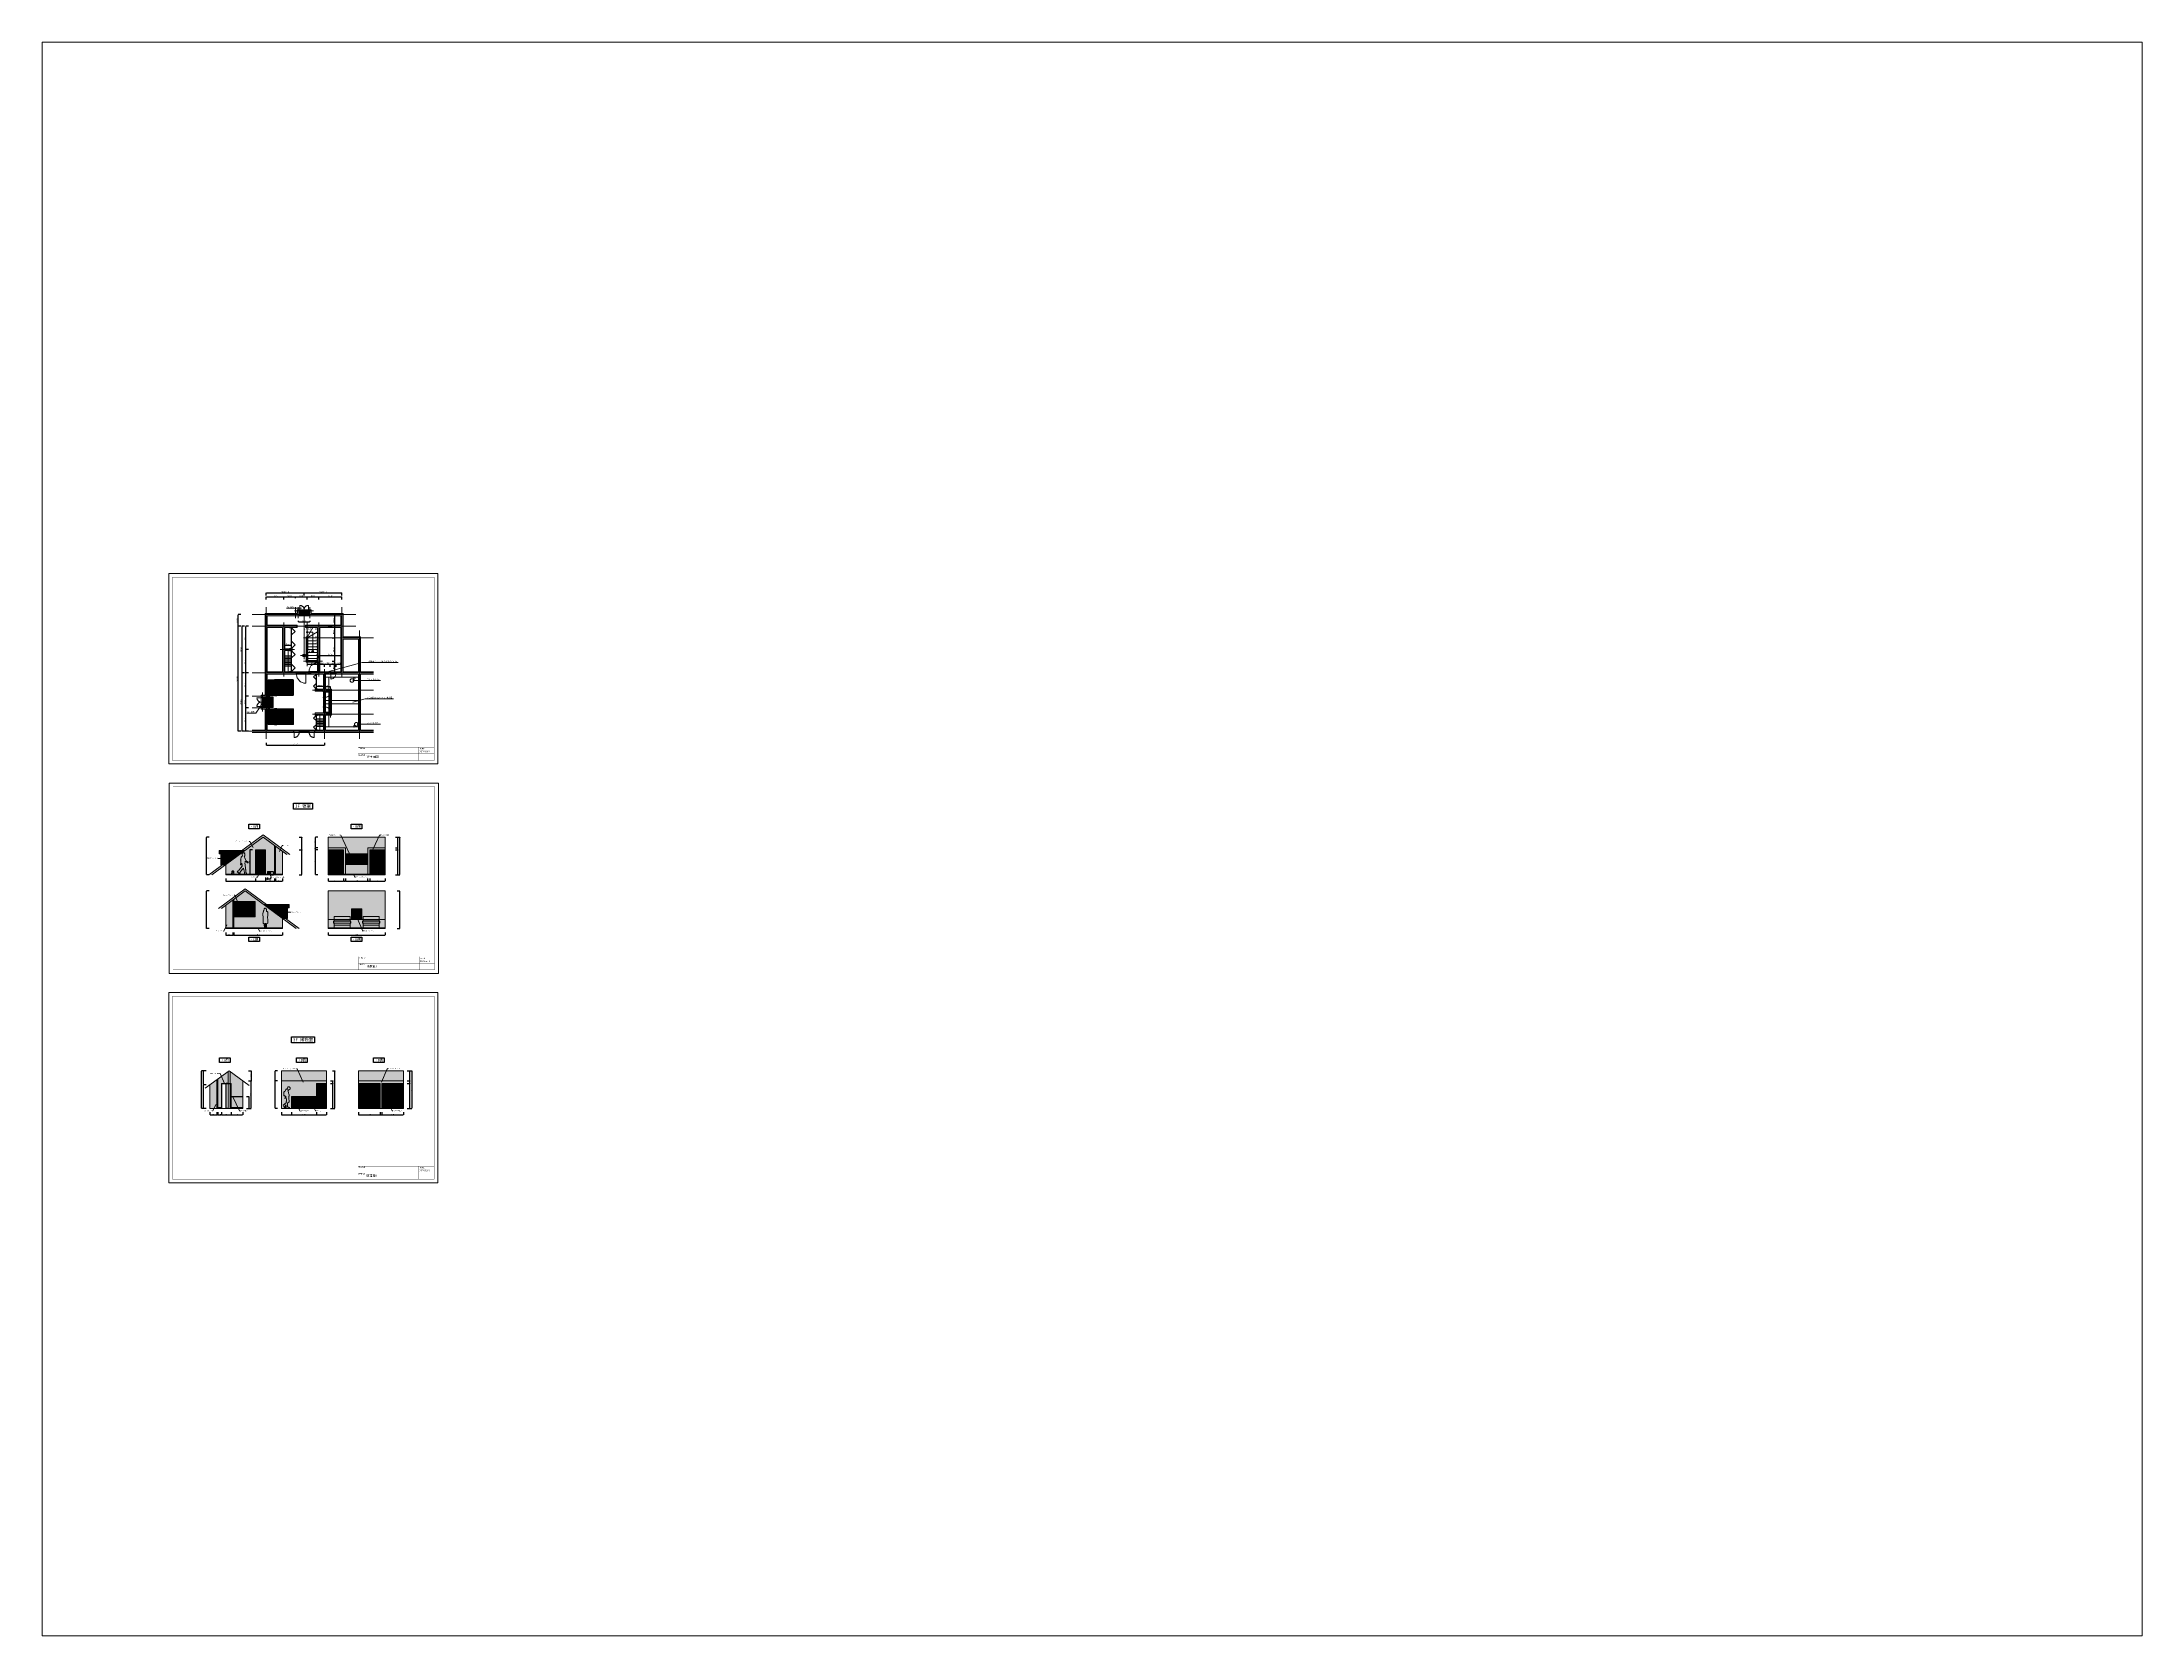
# Paper-space layout 'レイアウト1' of a CAD drawing. Header units: millimetres. Extents: x 26 to 231, y 20 to 176.
# The model-space entities are those that its viewports show. They can reach past a viewport. Long polylines and large blocks are cut down to what shows.
import ezdxf
from ezdxf import colors
from ezdxf.entities.mleader import LeaderData, LeaderLine
from ezdxf.math import Vec2, Vec3

# ---------------------------------------------------------------- set-up
doc = ezdxf.new("R2010")
doc.units = ezdxf.units.MM
for name, pattern in [('ACAD_ISO02W100', [15, 12, -3]), ('ACAD_ISO09W100', [45, 24, -3, 6, -3, 6, -3]), ('CENTER', [50.8, 31.75, -6.35, 6.35, -6.35]), ('CENTERX2', [101.6, 63.5, -12.7, 12.7, -12.7]), ('HIDDEN', [9.525, 6.35, -3.175])]:
    doc.linetypes.add(name, pattern=pattern)
doc.layers.get('0').update_dxf_attribs({"lineweight": 0})
for name, color, linetype, lineweight in [('001壁芯', 7, 'CENTERX2', 0), ('002寸法', 7, 'Continuous', 0), ('003壁', 7, 'Continuous', 9), ('004建具', 7, 'Continuous', 9), ('01用紙枠', 7, 'Continuous', 5), ('097家具', 7, 'Continuous', 0), ('098階段', 7, 'Continuous', 9), ('展開', 7, 'Continuous', 9), ('展開建具用', 250, 'Continuous', 9)]:
    doc.layers.add(name, color=color, linetype=linetype, lineweight=lineweight)
doc.layers.add('文字', color=7, linetype='Continuous')
doc.styles.get("Standard").update_dxf_attribs({"font": 'MS Mincho.ttf'})
doc.styles.add('メイリオ', font='')
doc.styles.add('小岩', font='MS Mincho.ttf', dxfattribs={"height": 150})
doc.styles.get('メイリオ').set_extended_font_data('Meiryo')
doc.dimstyles.new('寸法', dxfattribs={"dimtxt": 70, "dimasz": 25, "dimexe": 1.5, "dimexo": 200, "dimtad": 1, "dimdec": 0, "dimtxsty": 'Standard', "dimblk": 'DOT', "dimcen": 2.5, "dimadec": 0, "dimazin": 0, "dimtfac": 1, "dimtdec": 0, "dimtmove": 0, "dimatfit": 3, "dimfxl": 200, "dimfxlon": 1, "dimarcsym": 0})

# ---------------------------------------------------------------- blocks, each defined once
blk = doc.blocks.new('_Dot')
at = {"color": 0, "linetype": 'ByBlock', "lineweight": -2}
blk.add_line((-0.5, 0), (-1, 0), dxfattribs=at)
at = {"color": 0, "linetype": 'ByBlock', "const_width": 0.5}
blk.add_lwpolyline([(-0.25, 0, 1), (0.25, 0, 1)], format="xyb", close=True, dxfattribs=at)
blk = doc.blocks.new('*D6')
at = {"layer": '002寸法', "color": 0, "lineweight": -2, "transparency": 16777216}
for p, q in [((7600, 13136), (7600, 13337)), ((7625, 13336), (10533, 13336)), ((10558, 13136), (10558, 13337))]:
    blk.add_line(p, q, dxfattribs=at)
at = {"layer": 'Defpoints', "color": 0, "transparency": 16777216}
for p in [(10558, 13336), (7600, 12236), (10558, 12236)]:
    blk.add_point(p, dxfattribs=at)
at = {"layer": '002寸法', "color": 0, "lineweight": -2, "transparency": 16777216, "xscale": 25, "yscale": 25, "zscale": 25, "rotation": 180}
blk.add_blockref('_Dot', (7600, 13336), dxfattribs=at)
at = {"layer": '002寸法', "color": 0, "lineweight": -2, "transparency": 16777216, "xscale": 25, "yscale": 25, "zscale": 25}
blk.add_blockref('_Dot', (10558, 13336), dxfattribs=at)
at = {"layer": '002寸法', "color": 0, "transparency": 16777216, "insert": (9079, 13401), "char_height": 130, "attachment_point": 5}
blk.add_mtext('2957.5', dxfattribs=at)
blk = doc.blocks.new('*D7')
at = {"layer": '002寸法', "color": 0, "lineweight": -2, "transparency": 16777216}
for p, q in [((7600, 12836), (7600, 13037)), ((7625, 13036), (8940, 13036)), ((8965, 12836), (8965, 13037))]:
    blk.add_line(p, q, dxfattribs=at)
at = {"layer": 'Defpoints', "color": 0, "transparency": 16777216}
for p in [(7600, 12236), (8965, 13036), (8965, 11026)]:
    blk.add_point(p, dxfattribs=at)
at = {"layer": '002寸法', "color": 0, "lineweight": -2, "transparency": 16777216, "xscale": 25, "yscale": 25, "zscale": 25, "rotation": 180}
blk.add_blockref('_Dot', (7600, 13036), dxfattribs=at)
at = {"layer": '002寸法', "color": 0, "lineweight": -2, "transparency": 16777216, "xscale": 25, "yscale": 25, "zscale": 25}
blk.add_blockref('_Dot', (8965, 13036), dxfattribs=at)
at = {"layer": '002寸法', "color": 0, "transparency": 16777216, "insert": (8283, 13101), "char_height": 130, "attachment_point": 5}
blk.add_mtext('1365', dxfattribs=at)
blk = doc.blocks.new('*D8')
at = {"layer": '002寸法', "color": 0, "lineweight": -2, "transparency": 16777216}
for p, q in [((10558, 13136), (10558, 13337)), ((10583, 13336), (13490, 13336)), ((13515, 13136), (13515, 13337))]:
    blk.add_line(p, q, dxfattribs=at)
at = {"layer": 'Defpoints', "color": 0, "transparency": 16777216}
for p in [(13515, 13336), (10558, 12236), (13515, 12236)]:
    blk.add_point(p, dxfattribs=at)
at = {"layer": '002寸法', "color": 0, "lineweight": -2, "transparency": 16777216, "xscale": 25, "yscale": 25, "zscale": 25, "rotation": 180}
blk.add_blockref('_Dot', (10558, 13336), dxfattribs=at)
at = {"layer": '002寸法', "color": 0, "lineweight": -2, "transparency": 16777216, "xscale": 25, "yscale": 25, "zscale": 25}
blk.add_blockref('_Dot', (13515, 13336), dxfattribs=at)
at = {"layer": '002寸法', "color": 0, "transparency": 16777216, "insert": (12036, 13401), "char_height": 130, "attachment_point": 5}
blk.add_mtext('2957.5', dxfattribs=at)
blk = doc.blocks.new('*D9')
at = {"layer": '002寸法', "color": 0, "lineweight": -2, "transparency": 16777216}
for p, q in [((8965, 12836), (8965, 13037)), ((8990, 13036), (9850, 13036)), ((9875, 12936), (9875, 13037))]:
    blk.add_line(p, q, dxfattribs=at)
at = {"layer": 'Defpoints', "color": 0, "transparency": 16777216}
for p in [(9875, 13036), (9875, 12736), (8965, 11026)]:
    blk.add_point(p, dxfattribs=at)
at = {"layer": '002寸法', "color": 0, "lineweight": -2, "transparency": 16777216, "xscale": 25, "yscale": 25, "zscale": 25, "rotation": 180}
blk.add_blockref('_Dot', (8965, 13036), dxfattribs=at)
at = {"layer": '002寸法', "color": 0, "lineweight": -2, "transparency": 16777216, "xscale": 25, "yscale": 25, "zscale": 25}
blk.add_blockref('_Dot', (9875, 13036), dxfattribs=at)
at = {"layer": '002寸法', "color": 0, "transparency": 16777216, "insert": (9420, 13101), "char_height": 130, "attachment_point": 5}
blk.add_mtext('910', dxfattribs=at)
blk = doc.blocks.new('*D10')
at = {"layer": '002寸法', "color": 0, "lineweight": -2, "transparency": 16777216}
for p, q in [((9875, 12936), (9875, 13037)), ((9900, 13036), (10760, 13036)), ((10785, 12836), (10785, 13037))]:
    blk.add_line(p, q, dxfattribs=at)
at = {"layer": 'Defpoints', "color": 0, "transparency": 16777216}
for p in [(9875, 12736), (10785, 13036), (10785, 11026)]:
    blk.add_point(p, dxfattribs=at)
at = {"layer": '002寸法', "color": 0, "lineweight": -2, "transparency": 16777216, "xscale": 25, "yscale": 25, "zscale": 25, "rotation": 180}
blk.add_blockref('_Dot', (9875, 13036), dxfattribs=at)
at = {"layer": '002寸法', "color": 0, "lineweight": -2, "transparency": 16777216, "xscale": 25, "yscale": 25, "zscale": 25}
blk.add_blockref('_Dot', (10785, 13036), dxfattribs=at)
at = {"layer": '002寸法', "color": 0, "transparency": 16777216, "insert": (10330, 13101), "char_height": 130, "attachment_point": 5}
blk.add_mtext('910', dxfattribs=at)
blk = doc.blocks.new('*D11')
at = {"layer": '002寸法', "color": 0, "lineweight": -2, "transparency": 16777216}
for p, q in [((10785, 12836), (10785, 13037)), ((10810, 13036), (11670, 13036)), ((11695, 12836), (11695, 13037))]:
    blk.add_line(p, q, dxfattribs=at)
at = {"layer": 'Defpoints', "color": 0, "transparency": 16777216}
for p in [(11695, 13036), (10785, 11026), (11695, 11026)]:
    blk.add_point(p, dxfattribs=at)
at = {"layer": '002寸法', "color": 0, "lineweight": -2, "transparency": 16777216, "xscale": 25, "yscale": 25, "zscale": 25, "rotation": 180}
blk.add_blockref('_Dot', (10785, 13036), dxfattribs=at)
at = {"layer": '002寸法', "color": 0, "lineweight": -2, "transparency": 16777216, "xscale": 25, "yscale": 25, "zscale": 25}
blk.add_blockref('_Dot', (11695, 13036), dxfattribs=at)
at = {"layer": '002寸法', "color": 0, "transparency": 16777216, "insert": (11240, 13101), "char_height": 130, "attachment_point": 5}
blk.add_mtext('910', dxfattribs=at)
blk = doc.blocks.new('*D12')
at = {"layer": '002寸法', "color": 0, "lineweight": -2, "transparency": 16777216}
for p, q in [((11695, 12836), (11695, 13037)), ((11720, 13036), (13490, 13036)), ((13515, 12836), (13515, 13037))]:
    blk.add_line(p, q, dxfattribs=at)
at = {"layer": 'Defpoints', "color": 0, "transparency": 16777216}
for p in [(13515, 13036), (13515, 12236), (11695, 11026)]:
    blk.add_point(p, dxfattribs=at)
at = {"layer": '002寸法', "color": 0, "lineweight": -2, "transparency": 16777216, "xscale": 25, "yscale": 25, "zscale": 25, "rotation": 180}
blk.add_blockref('_Dot', (11695, 13036), dxfattribs=at)
at = {"layer": '002寸法', "color": 0, "lineweight": -2, "transparency": 16777216, "xscale": 25, "yscale": 25, "zscale": 25}
blk.add_blockref('_Dot', (13515, 13036), dxfattribs=at)
at = {"layer": '002寸法', "color": 0, "transparency": 16777216, "insert": (12605, 13101), "char_height": 130, "attachment_point": 5}
blk.add_mtext('1820', dxfattribs=at)
blk = doc.blocks.new('*D13')
at = {"layer": '002寸法', "color": 0, "lineweight": -2, "transparency": 16777216}
for p, q in [((5613, 10738), (5411, 10738)), ((5413, 2573), (5413, 10713)), ((5613, 2548), (5411, 2548))]:
    blk.add_line(p, q, dxfattribs=at)
at = {"layer": 'Defpoints', "color": 0, "transparency": 16777216}
for p in [(5413, 10738), (6513, 10738), (6513, 2548)]:
    blk.add_point(p, dxfattribs=at)
at = {"layer": '002寸法', "color": 0, "lineweight": -2, "transparency": 16777216, "xscale": 25, "yscale": 25, "zscale": 25}
for p, rotation in [((5413, 10738), 90), ((5413, 2548), 270)]:
    blk.add_blockref('_Dot', p, dxfattribs=dict(at, rotation=rotation))
at = {"layer": '002寸法', "color": 0, "transparency": 16777216, "insert": (5347, 6643), "char_height": 130, "attachment_point": 5, "rotation": 90}
blk.add_mtext('8190', dxfattribs=at)
blk = doc.blocks.new('*D14')
at = {"layer": '002寸法', "color": 0, "lineweight": -2, "transparency": 16777216}
for p, q in [((5613, 11648), (5411, 11648)), ((5413, 10763), (5413, 11623)), ((5613, 10738), (5411, 10738))]:
    blk.add_line(p, q, dxfattribs=at)
at = {"layer": 'Defpoints', "color": 0, "transparency": 16777216}
for p in [(5413, 11648), (6513, 11648), (6513, 10738)]:
    blk.add_point(p, dxfattribs=at)
at = {"layer": '002寸法', "color": 0, "lineweight": -2, "transparency": 16777216, "xscale": 25, "yscale": 25, "zscale": 25}
for p, rotation in [((5413, 11648), 90), ((5413, 10738), 270)]:
    blk.add_blockref('_Dot', p, dxfattribs=dict(at, rotation=rotation))
at = {"layer": '002寸法', "color": 0, "transparency": 16777216, "insert": (5347, 11193), "char_height": 130, "attachment_point": 5, "rotation": 90}
blk.add_mtext('910', dxfattribs=at)
blk = doc.blocks.new('*D15')
at = {"layer": '002寸法', "color": 0, "lineweight": -2, "transparency": 16777216}
for p, q in [((5913, 7098), (5711, 7098)), ((5713, 2573), (5713, 7073)), ((5913, 2548), (5711, 2548))]:
    blk.add_line(p, q, dxfattribs=at)
at = {"layer": 'Defpoints', "color": 0, "transparency": 16777216}
for p in [(5713, 7098), (6513, 7098), (6513, 2548)]:
    blk.add_point(p, dxfattribs=at)
at = {"layer": '002寸法', "color": 0, "lineweight": -2, "transparency": 16777216, "xscale": 25, "yscale": 25, "zscale": 25}
for p, rotation in [((5713, 7098), 90), ((5713, 2548), 270)]:
    blk.add_blockref('_Dot', p, dxfattribs=dict(at, rotation=rotation))
at = {"layer": '002寸法', "color": 0, "transparency": 16777216, "insert": (5647, 4823), "char_height": 130, "attachment_point": 5, "rotation": 90}
blk.add_mtext('4550', dxfattribs=at)
blk = doc.blocks.new('*D16')
at = {"layer": '002寸法', "color": 0, "lineweight": -2, "transparency": 16777216}
for p, q in [((5913, 10738), (5711, 10738)), ((5713, 7123), (5713, 10713)), ((5913, 7098), (5711, 7098))]:
    blk.add_line(p, q, dxfattribs=at)
at = {"layer": 'Defpoints', "color": 0, "transparency": 16777216}
for p in [(5713, 10738), (6513, 10738), (6513, 7098)]:
    blk.add_point(p, dxfattribs=at)
at = {"layer": '002寸法', "color": 0, "lineweight": -2, "transparency": 16777216, "xscale": 25, "yscale": 25, "zscale": 25}
for p, rotation in [((5713, 10738), 90), ((5713, 7098), 270)]:
    blk.add_blockref('_Dot', p, dxfattribs=dict(at, rotation=rotation))
at = {"layer": '002寸法', "color": 0, "transparency": 16777216, "insert": (5647, 8918), "char_height": 130, "attachment_point": 5, "rotation": 90}
blk.add_mtext('3640', dxfattribs=at)
blk = doc.blocks.new('*D17')
at = {"layer": '002寸法', "color": 0, "lineweight": -2, "transparency": 16777216}
for p, q in [((6213, 4368), (6011, 4368)), ((6013, 2573), (6013, 4343)), ((6213, 2548), (6011, 2548))]:
    blk.add_line(p, q, dxfattribs=at)
at = {"layer": 'Defpoints', "color": 0, "transparency": 16777216}
for p in [(6013, 4368), (6513, 4368), (6513, 2548)]:
    blk.add_point(p, dxfattribs=at)
at = {"layer": '002寸法', "color": 0, "lineweight": -2, "transparency": 16777216, "xscale": 25, "yscale": 25, "zscale": 25}
for p, rotation in [((6013, 4368), 90), ((6013, 2548), 270)]:
    blk.add_blockref('_Dot', p, dxfattribs=dict(at, rotation=rotation))
at = {"layer": '002寸法', "color": 0, "transparency": 16777216, "insert": (5947, 3458), "char_height": 130, "attachment_point": 5, "rotation": 90}
blk.add_mtext('1820', dxfattribs=at)
blk = doc.blocks.new('*D18')
at = {"layer": '002寸法', "color": 0, "lineweight": -2, "transparency": 16777216}
for p, q in [((6213, 5278), (6011, 5278)), ((6013, 4393), (6013, 5253)), ((6213, 4368), (6011, 4368))]:
    blk.add_line(p, q, dxfattribs=at)
at = {"layer": 'Defpoints', "color": 0, "transparency": 16777216}
for p in [(6013, 5278), (6513, 5278), (6513, 4368)]:
    blk.add_point(p, dxfattribs=at)
at = {"layer": '002寸法', "color": 0, "lineweight": -2, "transparency": 16777216, "xscale": 25, "yscale": 25, "zscale": 25}
for p, rotation in [((6013, 5278), 90), ((6013, 4368), 270)]:
    blk.add_blockref('_Dot', p, dxfattribs=dict(at, rotation=rotation))
at = {"layer": '002寸法', "color": 0, "transparency": 16777216, "insert": (5947, 4823), "char_height": 130, "attachment_point": 5, "rotation": 90}
blk.add_mtext('910', dxfattribs=at)
blk = doc.blocks.new('*D19')
at = {"layer": '002寸法', "color": 0, "lineweight": -2, "transparency": 16777216}
for p, q in [((6213, 7098), (6011, 7098)), ((6013, 5303), (6013, 7073)), ((6213, 5278), (6011, 5278))]:
    blk.add_line(p, q, dxfattribs=at)
at = {"layer": 'Defpoints', "color": 0, "transparency": 16777216}
for p in [(6013, 7098), (6513, 7098), (6513, 5278)]:
    blk.add_point(p, dxfattribs=at)
at = {"layer": '002寸法', "color": 0, "lineweight": -2, "transparency": 16777216, "xscale": 25, "yscale": 25, "zscale": 25}
for p, rotation in [((6013, 7098), 90), ((6013, 5278), 270)]:
    blk.add_blockref('_Dot', p, dxfattribs=dict(at, rotation=rotation))
at = {"layer": '002寸法', "color": 0, "transparency": 16777216, "insert": (5947, 6188), "char_height": 130, "attachment_point": 5, "rotation": 90}
blk.add_mtext('1820', dxfattribs=at)
blk = doc.blocks.new('*D20')
at = {"layer": '002寸法', "color": 0, "lineweight": -2, "transparency": 16777216}
for p, q in [((6213, 8918), (6011, 8918)), ((6013, 7123), (6013, 8893)), ((6213, 7098), (6011, 7098))]:
    blk.add_line(p, q, dxfattribs=at)
at = {"layer": 'Defpoints', "color": 0, "transparency": 16777216}
for p in [(6013, 8918), (8678, 8918), (6513, 7098)]:
    blk.add_point(p, dxfattribs=at)
at = {"layer": '002寸法', "color": 0, "lineweight": -2, "transparency": 16777216, "xscale": 25, "yscale": 25, "zscale": 25}
for p, rotation in [((6013, 8918), 90), ((6013, 7098), 270)]:
    blk.add_blockref('_Dot', p, dxfattribs=dict(at, rotation=rotation))
at = {"layer": '002寸法', "color": 0, "transparency": 16777216, "insert": (5947, 8008), "char_height": 130, "attachment_point": 5, "rotation": 90}
blk.add_mtext('1820', dxfattribs=at)
blk = doc.blocks.new('*D21')
at = {"layer": '002寸法', "color": 0, "lineweight": -2, "transparency": 16777216}
for p, q in [((6213, 10738), (6011, 10738)), ((6013, 8943), (6013, 10713)), ((6213, 8918), (6011, 8918))]:
    blk.add_line(p, q, dxfattribs=at)
at = {"layer": 'Defpoints', "color": 0, "transparency": 16777216}
for p in [(6013, 10738), (6513, 10738), (8678, 8918)]:
    blk.add_point(p, dxfattribs=at)
at = {"layer": '002寸法', "color": 0, "lineweight": -2, "transparency": 16777216, "xscale": 25, "yscale": 25, "zscale": 25}
for p, rotation in [((6013, 10738), 90), ((6013, 8918), 270)]:
    blk.add_blockref('_Dot', p, dxfattribs=dict(at, rotation=rotation))
at = {"layer": '002寸法', "color": 0, "transparency": 16777216, "insert": (5947, 9828), "char_height": 130, "attachment_point": 5, "rotation": 90}
blk.add_mtext('1820', dxfattribs=at)
blk = doc.blocks.new('*D22')
at = {"layer": '002寸法', "color": 0, "lineweight": -2, "transparency": 16777216}
for p, q in [((7600, 1661), (7600, 1459)), ((12150, 1661), (12150, 1459)), ((7625, 1461), (12125, 1461))]:
    blk.add_line(p, q, dxfattribs=at)
at = {"layer": 'Defpoints', "color": 0, "transparency": 16777216}
for p in [(7600, 1961), (12150, 1961), (12150, 1461)]:
    blk.add_point(p, dxfattribs=at)
at = {"layer": '002寸法', "color": 0, "lineweight": -2, "transparency": 16777216, "xscale": 25, "yscale": 25, "zscale": 25, "rotation": 180}
blk.add_blockref('_Dot', (7600, 1461), dxfattribs=at)
at = {"layer": '002寸法', "color": 0, "lineweight": -2, "transparency": 16777216, "xscale": 25, "yscale": 25, "zscale": 25}
blk.add_blockref('_Dot', (12150, 1461), dxfattribs=at)
at = {"layer": '002寸法', "color": 0, "transparency": 16777216, "insert": (9875, 1526), "char_height": 130, "attachment_point": 5}
blk.add_mtext('4550', dxfattribs=at)
blk = doc.blocks.new('ベッド')
at = {"color": 0, "linetype": 'ByBlock', "lineweight": -2}
for points in [[(492, 610), (0, 610), (0, -610)], [(0, 585), (150, 585)], [(25, 585), (25, -585)], [(125, -585), (125, 585)], [(150, -610), (150, 610)], [(0, -585), (150, -585)], [(0, -610), (492, -610)]]:
    blk.add_lwpolyline(points, dxfattribs=at)
for points in [[(150, 560, -0.4142136), (200, 610)], [(692, 620), (1920, 620, -0.4142136), (1980, 560), (1980, -560, -0.4142136), (1920, -620), (692, -620)], [(200, -610, -0.4142136), (150, -560)]]:
    blk.add_lwpolyline(points, format="xyb", dxfattribs=at)
for points in [[(217, 375, 0.1206008), (195, 227, 0.0783729), (195, -228, 0.5778723), (216, -253), (430, -253, 0.5778723), (451, -228, 0.0605911), (451, 227, 0.1206008), (430, 375)], [(692, 619, 0.4142136), (672, 639), (512, 639, 0.4142136), (492, 619), (492, -619, 0.4142136), (512, -639), (672, -639, 0.4142136), (692, -619)]]:
    blk.add_lwpolyline(points, format="xyb", close=True, dxfattribs=at)
blk = doc.blocks.new('*D24')
at = {"layer": '002寸法', "color": 0, "lineweight": -2, "transparency": 16777216}
for p, q in [((9053, 9271), (9053, 9272)), ((9078, 9271), (9528, 9271)), ((9553, 9271), (9553, 9272))]:
    blk.add_line(p, q, dxfattribs=at)
at = {"layer": 'Defpoints', "color": 0, "transparency": 16777216}
for p in [(9053, 9271), (9553, 9271), (9553, 9271)]:
    blk.add_point(p, dxfattribs=at)
at = {"layer": '002寸法', "color": 0, "lineweight": -2, "transparency": 16777216, "xscale": 25, "yscale": 25, "zscale": 25, "rotation": 180}
blk.add_blockref('_Dot', (9053, 9271), dxfattribs=at)
at = {"layer": '002寸法', "color": 0, "lineweight": -2, "transparency": 16777216, "xscale": 25, "yscale": 25, "zscale": 25}
blk.add_blockref('_Dot', (9553, 9271), dxfattribs=at)
at = {"layer": '002寸法', "color": 0, "transparency": 16777216, "insert": (9303, 9336), "char_height": 130, "attachment_point": 5}
blk.add_mtext('500', dxfattribs=at)
blk = doc.blocks.new('*D25')
at = {"layer": '002寸法', "color": 0, "lineweight": -2, "transparency": 16777216}
for p, q in [((10103, 11161), (10103, 11080)), ((10128, 11082), (10988, 11082)), ((11013, 11161), (11013, 11080))]:
    blk.add_line(p, q, dxfattribs=at)
at = {"layer": 'Defpoints', "color": 0, "transparency": 16777216}
for p in [(10103, 11361), (11013, 11361), (11013, 11082)]:
    blk.add_point(p, dxfattribs=at)
at = {"layer": '002寸法', "color": 0, "lineweight": -2, "transparency": 16777216, "xscale": 25, "yscale": 25, "zscale": 25, "rotation": 180}
blk.add_blockref('_Dot', (10103, 11082), dxfattribs=at)
at = {"layer": '002寸法', "color": 0, "lineweight": -2, "transparency": 16777216, "xscale": 25, "yscale": 25, "zscale": 25}
blk.add_blockref('_Dot', (11013, 11082), dxfattribs=at)
at = {"layer": '002寸法', "color": 0, "transparency": 16777216, "insert": (10558, 11147), "char_height": 130, "attachment_point": 5}
blk.add_mtext('910', dxfattribs=at)
blk = doc.blocks.new('*D26')
at = {"layer": '002寸法', "color": 0, "lineweight": -2, "transparency": 16777216}
for p, q in [((13141, 11648), (12939, 11648)), ((12941, 11623), (12941, 10763)), ((13141, 10738), (12939, 10738))]:
    blk.add_line(p, q, dxfattribs=at)
at = {"layer": 'Defpoints', "color": 0, "transparency": 16777216}
for p in [(13515, 11648), (12941, 10738), (13515, 10738)]:
    blk.add_point(p, dxfattribs=at)
at = {"layer": '002寸法', "color": 0, "lineweight": -2, "transparency": 16777216, "xscale": 25, "yscale": 25, "zscale": 25}
for p, rotation in [((12941, 11648), 90), ((12941, 10738), 270)]:
    blk.add_blockref('_Dot', p, dxfattribs=dict(at, rotation=rotation))
at = {"layer": '002寸法', "color": 0, "transparency": 16777216, "insert": (12875, 11193), "char_height": 130, "attachment_point": 5, "rotation": 90}
blk.add_mtext('910', dxfattribs=at)
blk = doc.blocks.new('*D27')
at = {"layer": '002寸法', "color": 0, "lineweight": -2, "transparency": 16777216}
for p, q in [((12941, 10738), (12942, 10738)), ((12941, 10713), (12941, 9853)), ((12741, 9828), (12942, 9828))]:
    blk.add_line(p, q, dxfattribs=at)
at = {"layer": 'Defpoints', "color": 0, "transparency": 16777216}
for p in [(12941, 10738), (10785, 9828), (12941, 9828)]:
    blk.add_point(p, dxfattribs=at)
at = {"layer": '002寸法', "color": 0, "lineweight": -2, "transparency": 16777216, "xscale": 25, "yscale": 25, "zscale": 25}
for p, rotation in [((12941, 10738), 90), ((12941, 9828), 270)]:
    blk.add_blockref('_Dot', p, dxfattribs=dict(at, rotation=rotation))
at = {"layer": '002寸法', "color": 0, "transparency": 16777216, "insert": (12875, 10283), "char_height": 130, "attachment_point": 5, "rotation": 90}
blk.add_mtext('910', dxfattribs=at)
blk = doc.blocks.new('*D28')
at = {"layer": '002寸法', "color": 0, "lineweight": -2, "transparency": 16777216}
for p, q in [((12741, 9828), (12942, 9828)), ((12941, 9803), (12941, 8033)), ((12741, 8008), (12942, 8008))]:
    blk.add_line(p, q, dxfattribs=at)
at = {"layer": 'Defpoints', "color": 0, "transparency": 16777216}
for p in [(10785, 9828), (11983, 8008), (12941, 8008)]:
    blk.add_point(p, dxfattribs=at)
at = {"layer": '002寸法', "color": 0, "lineweight": -2, "transparency": 16777216, "xscale": 25, "yscale": 25, "zscale": 25}
for p, rotation in [((12941, 9828), 90), ((12941, 8008), 270)]:
    blk.add_blockref('_Dot', p, dxfattribs=dict(at, rotation=rotation))
at = {"layer": '002寸法', "color": 0, "transparency": 16777216, "insert": (12875, 8918), "char_height": 130, "attachment_point": 5, "rotation": 90}
blk.add_mtext('1820', dxfattribs=at)
blk = doc.blocks.new('*D29')
at = {"layer": '002寸法', "color": 0, "lineweight": -2, "transparency": 16777216}
for p, q in [((12741, 8008), (12942, 8008)), ((12741, 7098), (12942, 7098)), ((12941, 7983), (12941, 7123))]:
    blk.add_line(p, q, dxfattribs=at)
at = {"layer": 'Defpoints', "color": 0, "transparency": 16777216}
for p in [(11695, 7098), (11983, 8008), (12941, 7098)]:
    blk.add_point(p, dxfattribs=at)
at = {"layer": '002寸法', "color": 0, "lineweight": -2, "transparency": 16777216, "xscale": 25, "yscale": 25, "zscale": 25}
for p, rotation in [((12941, 8008), 90), ((12941, 7098), 270)]:
    blk.add_blockref('_Dot', p, dxfattribs=dict(at, rotation=rotation))
at = {"layer": '002寸法', "color": 0, "transparency": 16777216, "insert": (12875, 7553), "char_height": 130, "attachment_point": 5, "rotation": 90}
blk.add_mtext('910', dxfattribs=at)
blk = doc.blocks.new('*D30')
at = {"layer": '002寸法', "color": 0, "lineweight": -2, "transparency": 16777216}
for p, q in [((11695, 8263), (11695, 8465)), ((11720, 8463), (13490, 8463)), ((13515, 8263), (13515, 8465))]:
    blk.add_line(p, q, dxfattribs=at)
at = {"layer": 'Defpoints', "color": 0, "transparency": 16777216}
for p in [(13515, 8463), (11695, 8008), (13515, 8008)]:
    blk.add_point(p, dxfattribs=at)
at = {"layer": '002寸法', "color": 0, "lineweight": -2, "transparency": 16777216, "xscale": 25, "yscale": 25, "zscale": 25, "rotation": 180}
blk.add_blockref('_Dot', (11695, 8463), dxfattribs=at)
at = {"layer": '002寸法', "color": 0, "lineweight": -2, "transparency": 16777216, "xscale": 25, "yscale": 25, "zscale": 25}
blk.add_blockref('_Dot', (13515, 8463), dxfattribs=at)
at = {"layer": '002寸法', "color": 0, "transparency": 16777216, "insert": (12605, 8529), "char_height": 130, "attachment_point": 5}
blk.add_mtext('1820', dxfattribs=at)
blk = doc.blocks.new('*D31')
at = {"layer": '002寸法', "color": 0, "lineweight": -2, "transparency": 16777216}
for p, q in [((13060, 7565), (13060, 7767)), ((13490, 7765), (13085, 7765)), ((13515, 7565), (13515, 7767))]:
    blk.add_line(p, q, dxfattribs=at)
at = {"layer": 'Defpoints', "color": 0, "transparency": 16777216}
for p in [(13060, 7765), (13060, 7098), (13515, 7098)]:
    blk.add_point(p, dxfattribs=at)
at = {"layer": '002寸法', "color": 0, "lineweight": -2, "transparency": 16777216, "xscale": 25, "yscale": 25, "zscale": 25, "rotation": 180}
blk.add_blockref('_Dot', (13060, 7765), dxfattribs=at)
at = {"layer": '002寸法', "color": 0, "lineweight": -2, "transparency": 16777216, "xscale": 25, "yscale": 25, "zscale": 25}
blk.add_blockref('_Dot', (13515, 7765), dxfattribs=at)
at = {"layer": '002寸法', "color": 0, "transparency": 16777216, "insert": (13288, 7831), "char_height": 130, "attachment_point": 5}
blk.add_mtext('455', dxfattribs=at)
blk = doc.blocks.new('*D32')
at = {"layer": '002寸法', "color": 0, "lineweight": -2, "transparency": 16777216}
for p, q in [((12605, 7565), (12605, 7767)), ((13035, 7765), (12630, 7765)), ((13060, 7565), (13060, 7767))]:
    blk.add_line(p, q, dxfattribs=at)
at = {"layer": 'Defpoints', "color": 0, "transparency": 16777216}
for p in [(12605, 7765), (12605, 7098), (13060, 7098)]:
    blk.add_point(p, dxfattribs=at)
at = {"layer": '002寸法', "color": 0, "lineweight": -2, "transparency": 16777216, "xscale": 25, "yscale": 25, "zscale": 25, "rotation": 180}
blk.add_blockref('_Dot', (12605, 7765), dxfattribs=at)
at = {"layer": '002寸法', "color": 0, "lineweight": -2, "transparency": 16777216, "xscale": 25, "yscale": 25, "zscale": 25}
blk.add_blockref('_Dot', (13060, 7765), dxfattribs=at)
at = {"layer": '002寸法', "color": 0, "transparency": 16777216, "insert": (12833, 7831), "char_height": 130, "attachment_point": 5}
blk.add_mtext('455', dxfattribs=at)
blk = doc.blocks.new('*D33')
at = {"layer": '002寸法', "color": 0, "lineweight": -2, "transparency": 16777216}
for p, q in [((12150, 7565), (12150, 7767)), ((12580, 7765), (12175, 7765)), ((12605, 7565), (12605, 7767))]:
    blk.add_line(p, q, dxfattribs=at)
at = {"layer": 'Defpoints', "color": 0, "transparency": 16777216}
for p in [(12150, 7765), (12150, 7098), (12605, 7098)]:
    blk.add_point(p, dxfattribs=at)
at = {"layer": '002寸法', "color": 0, "lineweight": -2, "transparency": 16777216, "xscale": 25, "yscale": 25, "zscale": 25, "rotation": 180}
blk.add_blockref('_Dot', (12150, 7765), dxfattribs=at)
at = {"layer": '002寸法', "color": 0, "lineweight": -2, "transparency": 16777216, "xscale": 25, "yscale": 25, "zscale": 25}
blk.add_blockref('_Dot', (12605, 7765), dxfattribs=at)
at = {"layer": '002寸法', "color": 0, "transparency": 16777216, "insert": (12378, 7831), "char_height": 130, "attachment_point": 5}
blk.add_mtext('455', dxfattribs=at)
blk = doc.blocks.new('*D34')
at = {"layer": '002寸法', "color": 0, "lineweight": -2, "transparency": 16777216}
for p, q in [((11695, 7565), (11695, 7767)), ((12125, 7765), (11720, 7765)), ((12150, 7565), (12150, 7767))]:
    blk.add_line(p, q, dxfattribs=at)
at = {"layer": 'Defpoints', "color": 0, "transparency": 16777216}
for p in [(11695, 7765), (11695, 7098), (12150, 7098)]:
    blk.add_point(p, dxfattribs=at)
at = {"layer": '002寸法', "color": 0, "lineweight": -2, "transparency": 16777216, "xscale": 25, "yscale": 25, "zscale": 25, "rotation": 180}
blk.add_blockref('_Dot', (11695, 7765), dxfattribs=at)
at = {"layer": '002寸法', "color": 0, "lineweight": -2, "transparency": 16777216, "xscale": 25, "yscale": 25, "zscale": 25}
blk.add_blockref('_Dot', (12150, 7765), dxfattribs=at)
at = {"layer": '002寸法', "color": 0, "transparency": 16777216, "insert": (11923, 7831), "char_height": 130, "attachment_point": 5}
blk.add_mtext('455', dxfattribs=at)
blk = doc.blocks.new('*D35')
at = {"layer": '002寸法', "color": 0, "lineweight": -2, "transparency": 16777216}
for p, q in [((10785, 7808), (10785, 7764)), ((11670, 7765), (10810, 7765)), ((11695, 7565), (11695, 7767))]:
    blk.add_line(p, q, dxfattribs=at)
at = {"layer": 'Defpoints', "color": 0, "transparency": 16777216}
for p in [(10785, 8008), (10785, 7765), (11695, 7098)]:
    blk.add_point(p, dxfattribs=at)
at = {"layer": '002寸法', "color": 0, "lineweight": -2, "transparency": 16777216, "xscale": 25, "yscale": 25, "zscale": 25, "rotation": 180}
blk.add_blockref('_Dot', (10785, 7765), dxfattribs=at)
at = {"layer": '002寸法', "color": 0, "lineweight": -2, "transparency": 16777216, "xscale": 25, "yscale": 25, "zscale": 25}
blk.add_blockref('_Dot', (11695, 7765), dxfattribs=at)
at = {"layer": '002寸法', "color": 0, "transparency": 16777216, "insert": (11240, 7831), "char_height": 130, "attachment_point": 5}
blk.add_mtext('910', dxfattribs=at)
blk = doc.blocks.new('*D36')
at = {"layer": '002寸法', "color": 0, "lineweight": -2, "transparency": 16777216}
for p, q in [((11513, 6043), (11513, 6044)), ((12038, 6043), (11538, 6043)), ((12063, 6043), (12063, 6044))]:
    blk.add_line(p, q, dxfattribs=at)
at = {"layer": 'Defpoints', "color": 0, "transparency": 16777216}
for p in [(11513, 6043), (11513, 6043), (12063, 6043)]:
    blk.add_point(p, dxfattribs=at)
at = {"layer": '002寸法', "color": 0, "lineweight": -2, "transparency": 16777216, "xscale": 25, "yscale": 25, "zscale": 25, "rotation": 180}
blk.add_blockref('_Dot', (11513, 6043), dxfattribs=at)
at = {"layer": '002寸法', "color": 0, "lineweight": -2, "transparency": 16777216, "xscale": 25, "yscale": 25, "zscale": 25}
blk.add_blockref('_Dot', (12063, 6043), dxfattribs=at)
at = {"layer": '002寸法', "color": 0, "transparency": 16777216, "insert": (11788, 6108), "char_height": 130, "attachment_point": 5}
blk.add_mtext('550', dxfattribs=at)
blk = doc.blocks.new('*D37')
at = {"layer": '002寸法', "color": 0, "lineweight": -2, "transparency": 16777216}
for p, q in [((12150, 5958), (12150, 6044)), ((12175, 6043), (12580, 6043)), ((12605, 5958), (12605, 6044))]:
    blk.add_line(p, q, dxfattribs=at)
at = {"layer": 'Defpoints', "color": 0, "transparency": 16777216}
for p in [(12150, 5758), (12605, 6043), (12605, 5758)]:
    blk.add_point(p, dxfattribs=at)
at = {"layer": '002寸法', "color": 0, "lineweight": -2, "transparency": 16777216, "xscale": 25, "yscale": 25, "zscale": 25, "rotation": 180}
blk.add_blockref('_Dot', (12150, 6043), dxfattribs=at)
at = {"layer": '002寸法', "color": 0, "lineweight": -2, "transparency": 16777216, "xscale": 25, "yscale": 25, "zscale": 25}
blk.add_blockref('_Dot', (12605, 6043), dxfattribs=at)
at = {"layer": '002寸法', "color": 0, "transparency": 16777216, "insert": (12378, 6108), "char_height": 130, "attachment_point": 5}
blk.add_mtext('455', dxfattribs=at)
blk = doc.blocks.new('*D81')
at = {"layer": '002寸法', "color": 0, "lineweight": -2, "ltscale": 10, "transparency": 16777216}
for p, q in [((3138, -5704), (2937, -5704)), ((2938, -8619), (2938, -5729)), ((3138, -8644), (2937, -8644))]:
    blk.add_line(p, q, dxfattribs=at)
at = {"layer": 'Defpoints', "color": 0, "ltscale": 10, "transparency": 16777216}
for p in [(2938, -5704), (7359, -5704), (4438, -8644)]:
    blk.add_point(p, dxfattribs=at)
at = {"layer": '002寸法', "color": 0, "lineweight": -2, "ltscale": 10, "transparency": 16777216, "xscale": 25, "yscale": 25, "zscale": 25}
for p, rotation in [((2938, -5704), 90), ((2938, -8644), 270)]:
    blk.add_blockref('_Dot', p, dxfattribs=dict(at, rotation=rotation))
at = {"layer": '002寸法', "color": 0, "ltscale": 10, "transparency": 16777216, "insert": (2903, -7174), "char_height": 70, "attachment_point": 5, "rotation": 90}
blk.add_mtext('2940', dxfattribs=at)
blk = doc.blocks.new('*D82')
at = {"layer": '002寸法', "color": 0, "lineweight": -2, "ltscale": 10, "transparency": 16777216}
for p, q in [((4438, -8944), (4438, -9146)), ((4463, -9144), (6733, -9144)), ((6758, -8944), (6758, -9146))]:
    blk.add_line(p, q, dxfattribs=at)
at = {"layer": 'Defpoints', "color": 0, "ltscale": 10, "transparency": 16777216}
for p in [(4438, -8644), (6758, -8644), (6758, -9144)]:
    blk.add_point(p, dxfattribs=at)
at = {"layer": '002寸法', "color": 0, "lineweight": -2, "ltscale": 10, "transparency": 16777216, "xscale": 25, "yscale": 25, "zscale": 25, "rotation": 180}
blk.add_blockref('_Dot', (4438, -9144), dxfattribs=at)
at = {"layer": '002寸法', "color": 0, "lineweight": -2, "ltscale": 10, "transparency": 16777216, "xscale": 25, "yscale": 25, "zscale": 25}
blk.add_blockref('_Dot', (6758, -9144), dxfattribs=at)
at = {"layer": '002寸法', "color": 0, "ltscale": 10, "transparency": 16777216, "insert": (5598, -9109), "char_height": 70, "attachment_point": 5}
blk.add_mtext('2320', dxfattribs=at)
blk = doc.blocks.new('*D83')
at = {"layer": '002寸法', "color": 0, "lineweight": -2, "ltscale": 10, "transparency": 16777216}
for p, q in [((6758, -8944), (6758, -9146)), ((6783, -9144), (7533, -9144)), ((7558, -8944), (7558, -9146))]:
    blk.add_line(p, q, dxfattribs=at)
at = {"layer": 'Defpoints', "color": 0, "ltscale": 10, "transparency": 16777216}
for p in [(6758, -8644), (7558, -8644), (7558, -9144)]:
    blk.add_point(p, dxfattribs=at)
at = {"layer": '002寸法', "color": 0, "lineweight": -2, "ltscale": 10, "transparency": 16777216, "xscale": 25, "yscale": 25, "zscale": 25, "rotation": 180}
blk.add_blockref('_Dot', (6758, -9144), dxfattribs=at)
at = {"layer": '002寸法', "color": 0, "lineweight": -2, "ltscale": 10, "transparency": 16777216, "xscale": 25, "yscale": 25, "zscale": 25}
blk.add_blockref('_Dot', (7558, -9144), dxfattribs=at)
at = {"layer": '002寸法', "color": 0, "ltscale": 10, "transparency": 16777216, "insert": (7158, -9109), "char_height": 70, "attachment_point": 5}
blk.add_mtext('800', dxfattribs=at)
blk = doc.blocks.new('*D84')
at = {"layer": '002寸法', "color": 0, "lineweight": -2, "ltscale": 10, "transparency": 16777216}
for p, q in [((7558, -8944), (7558, -9146)), ((7583, -9144), (8213, -9144)), ((8238, -8944), (8238, -9146))]:
    blk.add_line(p, q, dxfattribs=at)
at = {"layer": 'Defpoints', "color": 0, "ltscale": 10, "transparency": 16777216}
for p in [(7558, -8644), (8238, -8644), (8238, -9144)]:
    blk.add_point(p, dxfattribs=at)
at = {"layer": '002寸法', "color": 0, "lineweight": -2, "ltscale": 10, "transparency": 16777216, "xscale": 25, "yscale": 25, "zscale": 25, "rotation": 180}
blk.add_blockref('_Dot', (7558, -9144), dxfattribs=at)
at = {"layer": '002寸法', "color": 0, "lineweight": -2, "ltscale": 10, "transparency": 16777216, "xscale": 25, "yscale": 25, "zscale": 25}
blk.add_blockref('_Dot', (8238, -9144), dxfattribs=at)
at = {"layer": '002寸法', "color": 0, "ltscale": 10, "transparency": 16777216, "insert": (7898, -9109), "char_height": 70, "attachment_point": 5}
blk.add_mtext('680', dxfattribs=at)
blk = doc.blocks.new('*D85')
at = {"layer": '002寸法', "color": 0, "lineweight": -2, "ltscale": 10, "transparency": 16777216}
for p, q in [((8238, -8944), (8238, -9146)), ((8263, -9144), (8303, -9144)), ((8328, -8944), (8328, -9146))]:
    blk.add_line(p, q, dxfattribs=at)
at = {"layer": 'Defpoints', "color": 0, "ltscale": 10, "transparency": 16777216}
for p in [(8238, -8644), (8328, -8644), (8328, -9144)]:
    blk.add_point(p, dxfattribs=at)
at = {"layer": '002寸法', "color": 0, "lineweight": -2, "ltscale": 10, "transparency": 16777216, "xscale": 25, "yscale": 25, "zscale": 25, "rotation": 180}
blk.add_blockref('_Dot', (8238, -9144), dxfattribs=at)
at = {"layer": '002寸法', "color": 0, "lineweight": -2, "ltscale": 10, "transparency": 16777216, "xscale": 25, "yscale": 25, "zscale": 25}
blk.add_blockref('_Dot', (8328, -9144), dxfattribs=at)
at = {"layer": '002寸法', "color": 0, "ltscale": 10, "transparency": 16777216, "insert": (8283, -9109), "char_height": 70, "attachment_point": 5}
blk.add_mtext('90', dxfattribs=at)
blk = doc.blocks.new('*D86')
at = {"layer": '002寸法', "color": 0, "lineweight": -2, "ltscale": 10, "transparency": 16777216}
for p, q in [((8328, -8944), (8328, -9146)), ((8353, -9144), (8853, -9144)), ((8878, -8944), (8878, -9146))]:
    blk.add_line(p, q, dxfattribs=at)
at = {"layer": 'Defpoints', "color": 0, "ltscale": 10, "transparency": 16777216}
for p in [(8328, -8644), (8878, -8644), (8878, -9144)]:
    blk.add_point(p, dxfattribs=at)
at = {"layer": '002寸法', "color": 0, "lineweight": -2, "ltscale": 10, "transparency": 16777216, "xscale": 25, "yscale": 25, "zscale": 25, "rotation": 180}
blk.add_blockref('_Dot', (8328, -9144), dxfattribs=at)
at = {"layer": '002寸法', "color": 0, "lineweight": -2, "ltscale": 10, "transparency": 16777216, "xscale": 25, "yscale": 25, "zscale": 25}
blk.add_blockref('_Dot', (8878, -9144), dxfattribs=at)
at = {"layer": '002寸法', "color": 0, "ltscale": 10, "transparency": 16777216, "insert": (8603, -9109), "char_height": 70, "attachment_point": 5}
blk.add_mtext('550', dxfattribs=at)
blk = doc.blocks.new('*D87')
at = {"layer": '002寸法', "color": 0, "lineweight": -2, "ltscale": 10, "transparency": 16777216}
for p, q in [((7698, -8844), (7698, -8996)), ((7923, -8994), (7723, -8994)), ((7948, -8844), (7948, -8996))]:
    blk.add_line(p, q, dxfattribs=at)
at = {"layer": 'Defpoints', "color": 0, "ltscale": 10, "transparency": 16777216}
for p in [(7698, -8644), (7698, -8994), (7948, -8644)]:
    blk.add_point(p, dxfattribs=at)
at = {"layer": '002寸法', "color": 0, "lineweight": -2, "ltscale": 10, "transparency": 16777216, "xscale": 25, "yscale": 25, "zscale": 25, "rotation": 180}
blk.add_blockref('_Dot', (7698, -8994), dxfattribs=at)
at = {"layer": '002寸法', "color": 0, "lineweight": -2, "ltscale": 10, "transparency": 16777216, "xscale": 25, "yscale": 25, "zscale": 25}
blk.add_blockref('_Dot', (7948, -8994), dxfattribs=at)
at = {"layer": '002寸法', "color": 0, "ltscale": 10, "transparency": 16777216, "insert": (7823, -8959), "char_height": 70, "attachment_point": 5}
blk.add_mtext('250', dxfattribs=at)
blk = doc.blocks.new('*D88')
at = {"layer": '002寸法', "color": 0, "lineweight": -2, "ltscale": 10, "transparency": 16777216}
for p, q in [((7558, -8844), (7558, -8996)), ((7673, -8994), (7583, -8994)), ((7698, -8844), (7698, -8996))]:
    blk.add_line(p, q, dxfattribs=at)
at = {"layer": 'Defpoints', "color": 0, "ltscale": 10, "transparency": 16777216}
for p in [(7558, -8644), (7558, -8994), (7698, -8644)]:
    blk.add_point(p, dxfattribs=at)
at = {"layer": '002寸法', "color": 0, "lineweight": -2, "ltscale": 10, "transparency": 16777216, "xscale": 25, "yscale": 25, "zscale": 25, "rotation": 180}
blk.add_blockref('_Dot', (7558, -8994), dxfattribs=at)
at = {"layer": '002寸法', "color": 0, "lineweight": -2, "ltscale": 10, "transparency": 16777216, "xscale": 25, "yscale": 25, "zscale": 25}
blk.add_blockref('_Dot', (7698, -8994), dxfattribs=at)
at = {"layer": '002寸法', "color": 0, "ltscale": 10, "transparency": 16777216, "insert": (7628, -8959), "char_height": 70, "attachment_point": 5}
blk.add_mtext('140', dxfattribs=at)
blk = doc.blocks.new('*D44')
at = {"layer": '002寸法', "color": 0, "lineweight": -2, "ltscale": 10, "transparency": 16777216}
for p, q in [((6536, -6694), (6334, -6694)), ((6336, -6719), (6336, -8619)), ((6536, -8644), (6334, -8644))]:
    blk.add_line(p, q, dxfattribs=at)
at = {"layer": 'Defpoints', "color": 0, "ltscale": 10, "transparency": 16777216}
for p in [(6758, -6694), (6336, -8644), (6758, -8644)]:
    blk.add_point(p, dxfattribs=at)
at = {"layer": '002寸法', "color": 0, "lineweight": -2, "ltscale": 10, "transparency": 16777216, "xscale": 25, "yscale": 25, "zscale": 25}
for p, rotation in [((6336, -6694), 90), ((6336, -8644), 270)]:
    blk.add_blockref('_Dot', p, dxfattribs=dict(at, rotation=rotation))
at = {"layer": '002寸法', "color": 0, "ltscale": 10, "transparency": 16777216, "insert": (6300, -7669), "char_height": 70, "attachment_point": 5, "rotation": 90}
blk.add_mtext('1950', dxfattribs=at)
blk = doc.blocks.new('*D89')
at = {"layer": '002寸法', "color": 0, "lineweight": -2, "ltscale": 10, "transparency": 16777216}
for p, q in [((10178, -6694), (10380, -6694)), ((10378, -8619), (10378, -6719)), ((10178, -8644), (10380, -8644))]:
    blk.add_line(p, q, dxfattribs=at)
at = {"layer": 'Defpoints', "color": 0, "ltscale": 10, "transparency": 16777216}
for p in [(8328, -6694), (10378, -6694), (8878, -8644)]:
    blk.add_point(p, dxfattribs=at)
at = {"layer": '002寸法', "color": 0, "lineweight": -2, "ltscale": 10, "transparency": 16777216, "xscale": 25, "yscale": 25, "zscale": 25}
for p, rotation in [((10378, -6694), 90), ((10378, -8644), 270)]:
    blk.add_blockref('_Dot', p, dxfattribs=dict(at, rotation=rotation))
at = {"layer": '002寸法', "color": 0, "ltscale": 10, "transparency": 16777216, "insert": (10343, -7669), "char_height": 70, "attachment_point": 5, "rotation": 90}
blk.add_mtext('1950', dxfattribs=at)
blk = doc.blocks.new('*D90')
at = {"layer": '002寸法', "color": 0, "lineweight": -2, "ltscale": 10, "transparency": 16777216}
for p, q in [((10178, -5704), (10380, -5704)), ((10378, -6669), (10378, -5729)), ((10178, -6694), (10380, -6694))]:
    blk.add_line(p, q, dxfattribs=at)
at = {"layer": 'Defpoints', "color": 0, "ltscale": 10, "transparency": 16777216}
for p in [(7359, -5704), (10378, -5704), (8328, -6694)]:
    blk.add_point(p, dxfattribs=at)
at = {"layer": '002寸法', "color": 0, "lineweight": -2, "ltscale": 10, "transparency": 16777216, "xscale": 25, "yscale": 25, "zscale": 25}
for p, rotation in [((10378, -5704), 90), ((10378, -6694), 270)]:
    blk.add_blockref('_Dot', p, dxfattribs=dict(at, rotation=rotation))
at = {"layer": '002寸法', "color": 0, "ltscale": 10, "transparency": 16777216, "insert": (10343, -6199), "char_height": 70, "attachment_point": 5, "rotation": 90}
blk.add_mtext('990', dxfattribs=at)
blk = doc.blocks.new('*D45')
at = {"layer": '002寸法', "color": 0, "lineweight": -2, "ltscale": 10, "transparency": 16777216}
for p, q in [((7965, -8394), (8167, -8394)), ((7965, -8644), (8167, -8644)), ((8165, -8419), (8165, -8619))]:
    blk.add_line(p, q, dxfattribs=at)
at = {"layer": 'Defpoints', "color": 0, "ltscale": 10, "transparency": 16777216}
for p in [(7698, -8394), (7698, -8644), (8165, -8644)]:
    blk.add_point(p, dxfattribs=at)
at = {"layer": '002寸法', "color": 0, "lineweight": -2, "ltscale": 10, "transparency": 16777216, "xscale": 25, "yscale": 25, "zscale": 25}
for p, rotation in [((8165, -8394), 90), ((8165, -8644), 270)]:
    blk.add_blockref('_Dot', p, dxfattribs=dict(at, rotation=rotation))
at = {"layer": '002寸法', "color": 0, "ltscale": 10, "transparency": 16777216, "insert": (8130, -8519), "char_height": 70, "attachment_point": 5, "rotation": 90}
blk.add_mtext('250', dxfattribs=at)
blk = doc.blocks.new('*D91')
at = {"layer": '002寸法', "color": 0, "lineweight": -2, "ltscale": 10, "transparency": 16777216}
for p, q in [((3138, -9904), (2937, -9904)), ((2938, -12819), (2938, -9929)), ((3138, -12844), (2937, -12844))]:
    blk.add_line(p, q, dxfattribs=at)
at = {"layer": 'Defpoints', "color": 0, "ltscale": 10, "transparency": 16777216}
for p in [(2938, -9904), (5958, -9904), (4438, -12844)]:
    blk.add_point(p, dxfattribs=at)
at = {"layer": '002寸法', "color": 0, "lineweight": -2, "ltscale": 10, "transparency": 16777216, "xscale": 25, "yscale": 25, "zscale": 25}
for p, rotation in [((2938, -9904), 90), ((2938, -12844), 270)]:
    blk.add_blockref('_Dot', p, dxfattribs=dict(at, rotation=rotation))
at = {"layer": '002寸法', "color": 0, "ltscale": 10, "transparency": 16777216, "insert": (2903, -11374), "char_height": 70, "attachment_point": 5, "rotation": 90}
blk.add_mtext('2940', dxfattribs=at)
blk = doc.blocks.new('*D92')
at = {"layer": '002寸法', "color": 0, "lineweight": -2, "ltscale": 10, "transparency": 16777216}
for p, q in [((4438, -13144), (4438, -13346)), ((4463, -13344), (4963, -13344)), ((4988, -13144), (4988, -13346))]:
    blk.add_line(p, q, dxfattribs=at)
at = {"layer": 'Defpoints', "color": 0, "ltscale": 10, "transparency": 16777216}
for p in [(4438, -12844), (4988, -12844), (4988, -13344)]:
    blk.add_point(p, dxfattribs=at)
at = {"layer": '002寸法', "color": 0, "lineweight": -2, "ltscale": 10, "transparency": 16777216, "xscale": 25, "yscale": 25, "zscale": 25, "rotation": 180}
blk.add_blockref('_Dot', (4438, -13344), dxfattribs=at)
at = {"layer": '002寸法', "color": 0, "lineweight": -2, "ltscale": 10, "transparency": 16777216, "xscale": 25, "yscale": 25, "zscale": 25}
blk.add_blockref('_Dot', (4988, -13344), dxfattribs=at)
at = {"layer": '002寸法', "color": 0, "ltscale": 10, "transparency": 16777216, "insert": (4713, -13309), "char_height": 70, "attachment_point": 5}
blk.add_mtext('550', dxfattribs=at)
blk = doc.blocks.new('*D93')
at = {"layer": '002寸法', "color": 0, "lineweight": -2, "ltscale": 10, "transparency": 16777216}
for p, q in [((4988, -13144), (4988, -13346)), ((5013, -13344), (5053, -13344)), ((5078, -13144), (5078, -13346))]:
    blk.add_line(p, q, dxfattribs=at)
at = {"layer": 'Defpoints', "color": 0, "ltscale": 10, "transparency": 16777216}
for p in [(4988, -12844), (5078, -12844), (5078, -13344)]:
    blk.add_point(p, dxfattribs=at)
at = {"layer": '002寸法', "color": 0, "lineweight": -2, "ltscale": 10, "transparency": 16777216, "xscale": 25, "yscale": 25, "zscale": 25, "rotation": 180}
blk.add_blockref('_Dot', (4988, -13344), dxfattribs=at)
at = {"layer": '002寸法', "color": 0, "lineweight": -2, "ltscale": 10, "transparency": 16777216, "xscale": 25, "yscale": 25, "zscale": 25}
blk.add_blockref('_Dot', (5078, -13344), dxfattribs=at)
at = {"layer": '002寸法', "color": 0, "ltscale": 10, "transparency": 16777216, "insert": (5033, -13309), "char_height": 70, "attachment_point": 5}
blk.add_mtext('90', dxfattribs=at)
blk = doc.blocks.new('*D94')
at = {"layer": '002寸法', "color": 0, "lineweight": -2, "ltscale": 10, "transparency": 16777216}
for p, q in [((5078, -13144), (5078, -13346)), ((5103, -13344), (8853, -13344)), ((8878, -13144), (8878, -13346))]:
    blk.add_line(p, q, dxfattribs=at)
at = {"layer": 'Defpoints', "color": 0, "ltscale": 10, "transparency": 16777216}
for p in [(5078, -12844), (8878, -12844), (8878, -13344)]:
    blk.add_point(p, dxfattribs=at)
at = {"layer": '002寸法', "color": 0, "lineweight": -2, "ltscale": 10, "transparency": 16777216, "xscale": 25, "yscale": 25, "zscale": 25, "rotation": 180}
blk.add_blockref('_Dot', (5078, -13344), dxfattribs=at)
at = {"layer": '002寸法', "color": 0, "lineweight": -2, "ltscale": 10, "transparency": 16777216, "xscale": 25, "yscale": 25, "zscale": 25}
blk.add_blockref('_Dot', (8878, -13344), dxfattribs=at)
at = {"layer": '002寸法', "color": 0, "ltscale": 10, "transparency": 16777216, "insert": (6978, -13309), "char_height": 70, "attachment_point": 5}
blk.add_mtext('3800', dxfattribs=at)
blk = doc.blocks.new('*D46')
at = {"layer": '002寸法', "color": 0, "lineweight": -2, "ltscale": 10, "transparency": 16777216}
for p, q in [((11638, -6694), (11437, -6694)), ((11438, -8619), (11438, -6719)), ((11638, -8644), (11437, -8644))]:
    blk.add_line(p, q, dxfattribs=at)
at = {"layer": 'Defpoints', "color": 0, "ltscale": 10, "transparency": 16777216}
for p in [(11438, -6694), (12438, -6694), (12438, -8644)]:
    blk.add_point(p, dxfattribs=at)
at = {"layer": '002寸法', "color": 0, "lineweight": -2, "ltscale": 10, "transparency": 16777216, "xscale": 25, "yscale": 25, "zscale": 25}
for p, rotation in [((11438, -6694), 90), ((11438, -8644), 270)]:
    blk.add_blockref('_Dot', p, dxfattribs=dict(at, rotation=rotation))
at = {"layer": '002寸法', "color": 0, "ltscale": 10, "transparency": 16777216, "insert": (11403, -7669), "char_height": 70, "attachment_point": 5, "rotation": 90}
blk.add_mtext('1950', dxfattribs=at)
blk = doc.blocks.new('*D47')
at = {"layer": '002寸法', "color": 0, "lineweight": -2, "ltscale": 10, "transparency": 16777216}
for p, q in [((11638, -6554), (11437, -6554)), ((11638, -6694), (11437, -6694)), ((11438, -6669), (11438, -6579))]:
    blk.add_line(p, q, dxfattribs=at)
at = {"layer": 'Defpoints', "color": 0, "ltscale": 10, "transparency": 16777216}
for p in [(11438, -6554), (12438, -6554), (12438, -6694)]:
    blk.add_point(p, dxfattribs=at)
at = {"layer": '002寸法', "color": 0, "lineweight": -2, "ltscale": 10, "transparency": 16777216, "xscale": 25, "yscale": 25, "zscale": 25}
for p, rotation in [((11438, -6554), 90), ((11438, -6694), 270)]:
    blk.add_blockref('_Dot', p, dxfattribs=dict(at, rotation=rotation))
at = {"layer": '002寸法', "color": 0, "ltscale": 10, "transparency": 16777216, "insert": (11403, -6624), "char_height": 70, "attachment_point": 5, "rotation": 90}
blk.add_mtext('140', dxfattribs=at)
blk = doc.blocks.new('*D48')
at = {"layer": '002寸法', "color": 0, "lineweight": -2, "ltscale": 10, "transparency": 16777216}
for p, q in [((11638, -5704), (11437, -5704)), ((11638, -6554), (11437, -6554)), ((11438, -6529), (11438, -5729))]:
    blk.add_line(p, q, dxfattribs=at)
at = {"layer": 'Defpoints', "color": 0, "ltscale": 10, "transparency": 16777216}
for p in [(11438, -5704), (12438, -5704), (12438, -6554)]:
    blk.add_point(p, dxfattribs=at)
at = {"layer": '002寸法', "color": 0, "lineweight": -2, "ltscale": 10, "transparency": 16777216, "xscale": 25, "yscale": 25, "zscale": 25}
for p, rotation in [((11438, -5704), 90), ((11438, -6554), 270)]:
    blk.add_blockref('_Dot', p, dxfattribs=dict(at, rotation=rotation))
at = {"layer": '002寸法', "color": 0, "ltscale": 10, "transparency": 16777216, "insert": (11403, -6129), "char_height": 70, "attachment_point": 5, "rotation": 90}
blk.add_mtext('850', dxfattribs=at)
blk = doc.blocks.new('*D39')
at = {"layer": '002寸法', "color": 0, "lineweight": -2, "ltscale": 10, "transparency": 16777216}
for p, q in [((12438, -8944), (12438, -9146)), ((12463, -9144), (13613, -9144)), ((13638, -8944), (13638, -9146))]:
    blk.add_line(p, q, dxfattribs=at)
at = {"layer": 'Defpoints', "color": 0, "ltscale": 10, "transparency": 16777216}
for p in [(12438, -8644), (13638, -8644), (13638, -9144)]:
    blk.add_point(p, dxfattribs=at)
at = {"layer": '002寸法', "color": 0, "lineweight": -2, "ltscale": 10, "transparency": 16777216, "xscale": 25, "yscale": 25, "zscale": 25, "rotation": 180}
blk.add_blockref('_Dot', (12438, -9144), dxfattribs=at)
at = {"layer": '002寸法', "color": 0, "lineweight": -2, "ltscale": 10, "transparency": 16777216, "xscale": 25, "yscale": 25, "zscale": 25}
blk.add_blockref('_Dot', (13638, -9144), dxfattribs=at)
at = {"layer": '002寸法', "color": 0, "ltscale": 10, "transparency": 16777216, "insert": (13038, -9109), "char_height": 70, "attachment_point": 5}
blk.add_mtext('1200', dxfattribs=at)
blk = doc.blocks.new('*D49')
at = {"layer": '002寸法', "color": 0, "lineweight": -2, "ltscale": 10, "transparency": 16777216}
for p, q in [((13638, -8944), (13638, -9146)), ((13663, -9144), (13773, -9144)), ((13798, -8944), (13798, -9146))]:
    blk.add_line(p, q, dxfattribs=at)
at = {"layer": 'Defpoints', "color": 0, "ltscale": 10, "transparency": 16777216}
for p in [(13638, -8644), (13798, -8644), (13798, -9144)]:
    blk.add_point(p, dxfattribs=at)
at = {"layer": '002寸法', "color": 0, "lineweight": -2, "ltscale": 10, "transparency": 16777216, "xscale": 25, "yscale": 25, "zscale": 25, "rotation": 180}
blk.add_blockref('_Dot', (13638, -9144), dxfattribs=at)
at = {"layer": '002寸法', "color": 0, "lineweight": -2, "ltscale": 10, "transparency": 16777216, "xscale": 25, "yscale": 25, "zscale": 25}
blk.add_blockref('_Dot', (13798, -9144), dxfattribs=at)
at = {"layer": '002寸法', "color": 0, "ltscale": 10, "transparency": 16777216, "insert": (13718, -9109), "char_height": 70, "attachment_point": 5}
blk.add_mtext('160', dxfattribs=at)
blk = doc.blocks.new('*D50')
at = {"layer": '002寸法', "color": 0, "lineweight": -2, "ltscale": 10, "transparency": 16777216}
for p, q in [((13798, -8944), (13798, -9146)), ((13823, -9144), (15493, -9144)), ((15518, -8944), (15518, -9146))]:
    blk.add_line(p, q, dxfattribs=at)
at = {"layer": 'Defpoints', "color": 0, "ltscale": 10, "transparency": 16777216}
for p in [(13798, -8644), (15518, -8644), (15518, -9144)]:
    blk.add_point(p, dxfattribs=at)
at = {"layer": '002寸法', "color": 0, "lineweight": -2, "ltscale": 10, "transparency": 16777216, "xscale": 25, "yscale": 25, "zscale": 25, "rotation": 180}
blk.add_blockref('_Dot', (13798, -9144), dxfattribs=at)
at = {"layer": '002寸法', "color": 0, "lineweight": -2, "ltscale": 10, "transparency": 16777216, "xscale": 25, "yscale": 25, "zscale": 25}
blk.add_blockref('_Dot', (15518, -9144), dxfattribs=at)
at = {"layer": '002寸法', "color": 0, "ltscale": 10, "transparency": 16777216, "insert": (14658, -9109), "char_height": 70, "attachment_point": 5}
blk.add_mtext('1720', dxfattribs=at)
blk = doc.blocks.new('*D51')
at = {"layer": '002寸法', "color": 0, "lineweight": -2, "ltscale": 10, "transparency": 16777216}
for p, q in [((15518, -8944), (15518, -9146)), ((15543, -9144), (15653, -9144)), ((15678, -8944), (15678, -9146))]:
    blk.add_line(p, q, dxfattribs=at)
at = {"layer": 'Defpoints', "color": 0, "ltscale": 10, "transparency": 16777216}
for p in [(15518, -8644), (15678, -8644), (15678, -9144)]:
    blk.add_point(p, dxfattribs=at)
at = {"layer": '002寸法', "color": 0, "lineweight": -2, "ltscale": 10, "transparency": 16777216, "xscale": 25, "yscale": 25, "zscale": 25, "rotation": 180}
blk.add_blockref('_Dot', (15518, -9144), dxfattribs=at)
at = {"layer": '002寸法', "color": 0, "lineweight": -2, "ltscale": 10, "transparency": 16777216, "xscale": 25, "yscale": 25, "zscale": 25}
blk.add_blockref('_Dot', (15678, -9144), dxfattribs=at)
at = {"layer": '002寸法', "color": 0, "ltscale": 10, "transparency": 16777216, "insert": (15598, -9109), "char_height": 70, "attachment_point": 5}
blk.add_mtext('160', dxfattribs=at)
blk = doc.blocks.new('*D52')
at = {"layer": '002寸法', "color": 0, "lineweight": -2, "ltscale": 10, "transparency": 16777216}
for p, q in [((15678, -8944), (15678, -9146)), ((15703, -9144), (16853, -9144)), ((16878, -8944), (16878, -9146))]:
    blk.add_line(p, q, dxfattribs=at)
at = {"layer": 'Defpoints', "color": 0, "ltscale": 10, "transparency": 16777216}
for p in [(15678, -8644), (16878, -8644), (16878, -9144)]:
    blk.add_point(p, dxfattribs=at)
at = {"layer": '002寸法', "color": 0, "lineweight": -2, "ltscale": 10, "transparency": 16777216, "xscale": 25, "yscale": 25, "zscale": 25, "rotation": 180}
blk.add_blockref('_Dot', (15678, -9144), dxfattribs=at)
at = {"layer": '002寸法', "color": 0, "lineweight": -2, "ltscale": 10, "transparency": 16777216, "xscale": 25, "yscale": 25, "zscale": 25}
blk.add_blockref('_Dot', (16878, -9144), dxfattribs=at)
at = {"layer": '002寸法', "color": 0, "ltscale": 10, "transparency": 16777216, "insert": (16278, -9109), "char_height": 70, "attachment_point": 5}
blk.add_mtext('1200', dxfattribs=at)
blk = doc.blocks.new('*D53')
at = {"layer": '002寸法', "color": 0, "lineweight": -2, "ltscale": 10, "transparency": 16777216}
for p, q in [((17678, -6694), (17880, -6694)), ((17878, -8619), (17878, -6719)), ((17678, -8644), (17880, -8644))]:
    blk.add_line(p, q, dxfattribs=at)
at = {"layer": 'Defpoints', "color": 0, "ltscale": 10, "transparency": 16777216}
for p in [(16878, -6694), (17878, -6694), (16878, -8644)]:
    blk.add_point(p, dxfattribs=at)
at = {"layer": '002寸法', "color": 0, "lineweight": -2, "ltscale": 10, "transparency": 16777216, "xscale": 25, "yscale": 25, "zscale": 25}
for p, rotation in [((17878, -6694), 90), ((17878, -8644), 270)]:
    blk.add_blockref('_Dot', p, dxfattribs=dict(at, rotation=rotation))
at = {"layer": '002寸法', "color": 0, "ltscale": 10, "transparency": 16777216, "insert": (17843, -7669), "char_height": 70, "attachment_point": 5, "rotation": 90}
blk.add_mtext('1950', dxfattribs=at)
blk = doc.blocks.new('*D54')
at = {"layer": '002寸法', "color": 0, "lineweight": -2, "ltscale": 10, "transparency": 16777216}
for p, q in [((17678, -6554), (17880, -6554)), ((17678, -6694), (17880, -6694)), ((17878, -6669), (17878, -6579))]:
    blk.add_line(p, q, dxfattribs=at)
at = {"layer": 'Defpoints', "color": 0, "ltscale": 10, "transparency": 16777216}
for p in [(16878, -6554), (17878, -6554), (16878, -6694)]:
    blk.add_point(p, dxfattribs=at)
at = {"layer": '002寸法', "color": 0, "lineweight": -2, "ltscale": 10, "transparency": 16777216, "xscale": 25, "yscale": 25, "zscale": 25}
for p, rotation in [((17878, -6554), 90), ((17878, -6694), 270)]:
    blk.add_blockref('_Dot', p, dxfattribs=dict(at, rotation=rotation))
at = {"layer": '002寸法', "color": 0, "ltscale": 10, "transparency": 16777216, "insert": (17843, -6624), "char_height": 70, "attachment_point": 5, "rotation": 90}
blk.add_mtext('140', dxfattribs=at)
blk = doc.blocks.new('*D55')
at = {"layer": '002寸法', "color": 0, "lineweight": -2, "ltscale": 10, "transparency": 16777216}
for p, q in [((17678, -5704), (17880, -5704)), ((17678, -6554), (17880, -6554)), ((17878, -6529), (17878, -5729))]:
    blk.add_line(p, q, dxfattribs=at)
at = {"layer": 'Defpoints', "color": 0, "ltscale": 10, "transparency": 16777216}
for p in [(16878, -5704), (16878, -6554), (17878, -5704)]:
    blk.add_point(p, dxfattribs=at)
at = {"layer": '002寸法', "color": 0, "lineweight": -2, "ltscale": 10, "transparency": 16777216, "xscale": 25, "yscale": 25, "zscale": 25}
for p, rotation in [((17878, -5704), 90), ((17878, -6554), 270)]:
    blk.add_blockref('_Dot', p, dxfattribs=dict(at, rotation=rotation))
at = {"layer": '002寸法', "color": 0, "ltscale": 10, "transparency": 16777216, "insert": (17843, -6129), "char_height": 70, "attachment_point": 5, "rotation": 90}
blk.add_mtext('850', dxfattribs=at)
blk = doc.blocks.new('*D56')
at = {"layer": '002寸法', "color": 0, "lineweight": -2, "ltscale": 10, "transparency": 16777216}
for p, q in [((17828, -5704), (18030, -5704)), ((18028, -8619), (18028, -5729)), ((17828, -8644), (18030, -8644))]:
    blk.add_line(p, q, dxfattribs=at)
at = {"layer": 'Defpoints', "color": 0, "ltscale": 10, "transparency": 16777216}
for p in [(16878, -5704), (18028, -5704), (16878, -8644)]:
    blk.add_point(p, dxfattribs=at)
at = {"layer": '002寸法', "color": 0, "lineweight": -2, "ltscale": 10, "transparency": 16777216, "xscale": 25, "yscale": 25, "zscale": 25}
for p, rotation in [((18028, -5704), 90), ((18028, -8644), 270)]:
    blk.add_blockref('_Dot', p, dxfattribs=dict(at, rotation=rotation))
at = {"layer": '002寸法', "color": 0, "ltscale": 10, "transparency": 16777216, "insert": (17993, -7174), "char_height": 70, "attachment_point": 5, "rotation": 90}
blk.add_mtext('2940', dxfattribs=at)
blk = doc.blocks.new('*D57')
at = {"layer": '002寸法', "color": 0, "lineweight": -2, "ltscale": 10, "transparency": 16777216}
for p, q in [((12438, -13144), (12438, -13346)), ((12463, -13344), (16853, -13344)), ((16878, -13144), (16878, -13346))]:
    blk.add_line(p, q, dxfattribs=at)
at = {"layer": 'Defpoints', "color": 0, "ltscale": 10, "transparency": 16777216}
for p in [(12438, -12844), (16878, -12844), (16878, -13344)]:
    blk.add_point(p, dxfattribs=at)
at = {"layer": '002寸法', "color": 0, "lineweight": -2, "ltscale": 10, "transparency": 16777216, "xscale": 25, "yscale": 25, "zscale": 25, "rotation": 180}
blk.add_blockref('_Dot', (12438, -13344), dxfattribs=at)
at = {"layer": '002寸法', "color": 0, "lineweight": -2, "ltscale": 10, "transparency": 16777216, "xscale": 25, "yscale": 25, "zscale": 25}
blk.add_blockref('_Dot', (16878, -13344), dxfattribs=at)
at = {"layer": '002寸法', "color": 0, "ltscale": 10, "transparency": 16777216, "insert": (14658, -13309), "char_height": 70, "attachment_point": 5}
blk.add_mtext('4440', dxfattribs=at)
blk = doc.blocks.new('*D58')
at = {"layer": '002寸法', "color": 0, "lineweight": -2, "ltscale": 10, "transparency": 16777216}
for p, q in [((17828, -9904), (18030, -9904)), ((18028, -12819), (18028, -9929)), ((17828, -12844), (18030, -12844))]:
    blk.add_line(p, q, dxfattribs=at)
at = {"layer": 'Defpoints', "color": 0, "ltscale": 10, "transparency": 16777216}
for p in [(16878, -9904), (18028, -9904), (16878, -12844)]:
    blk.add_point(p, dxfattribs=at)
at = {"layer": '002寸法', "color": 0, "lineweight": -2, "ltscale": 10, "transparency": 16777216, "xscale": 25, "yscale": 25, "zscale": 25}
for p, rotation in [((18028, -9904), 90), ((18028, -12844), 270)]:
    blk.add_blockref('_Dot', p, dxfattribs=dict(at, rotation=rotation))
at = {"layer": '002寸法', "color": 0, "ltscale": 10, "transparency": 16777216, "insert": (17993, -11374), "char_height": 70, "attachment_point": 5, "rotation": 90}
blk.add_mtext('2940', dxfattribs=at)
blk = doc.blocks.new('*D40')
at = {"layer": '002寸法', "color": 0, "lineweight": -2, "ltscale": 10, "transparency": 16777216}
for p, q in [((2906, -25027), (2705, -25027)), ((2706, -26842), (2706, -25052)), ((2906, -26867), (2705, -26867))]:
    blk.add_line(p, q, dxfattribs=at)
at = {"layer": 'Defpoints', "color": 0, "ltscale": 10, "transparency": 16777216}
for p in [(2706, -25027), (3206, -25027), (3206, -26867)]:
    blk.add_point(p, dxfattribs=at)
at = {"layer": '002寸法', "color": 0, "lineweight": -2, "ltscale": 10, "transparency": 16777216, "xscale": 25, "yscale": 25, "zscale": 25}
for p, rotation in [((2706, -25027), 90), ((2706, -26867), 270)]:
    blk.add_blockref('_Dot', p, dxfattribs=dict(at, rotation=rotation))
at = {"layer": '002寸法', "color": 0, "ltscale": 10, "transparency": 16777216, "insert": (2671, -25947), "char_height": 70, "attachment_point": 5, "rotation": 90}
blk.add_mtext('1840', dxfattribs=at)
blk = doc.blocks.new('*D41')
at = {"layer": '002寸法', "color": 0, "lineweight": -2, "ltscale": 10, "transparency": 16777216}
for p, q in [((2906, -23927), (2705, -23927)), ((2706, -25002), (2706, -23952)), ((2906, -25027), (2705, -25027))]:
    blk.add_line(p, q, dxfattribs=at)
at = {"layer": 'Defpoints', "color": 0, "ltscale": 10, "transparency": 16777216}
for p in [(2706, -23927), (4698, -23927), (3206, -25027)]:
    blk.add_point(p, dxfattribs=at)
at = {"layer": '002寸法', "color": 0, "lineweight": -2, "ltscale": 10, "transparency": 16777216, "xscale": 25, "yscale": 25, "zscale": 25}
for p, rotation in [((2706, -23927), 90), ((2706, -25027), 270)]:
    blk.add_blockref('_Dot', p, dxfattribs=dict(at, rotation=rotation))
at = {"layer": '002寸法', "color": 0, "ltscale": 10, "transparency": 16777216, "insert": (2671, -24477), "char_height": 70, "attachment_point": 5, "rotation": 90}
blk.add_mtext('1100', dxfattribs=at)
blk = doc.blocks.new('*D42')
at = {"layer": '002寸法', "color": 0, "lineweight": -2, "ltscale": 10, "transparency": 16777216}
for p, q in [((2756, -23927), (2555, -23927)), ((2556, -26842), (2556, -23952)), ((2756, -26867), (2555, -26867))]:
    blk.add_line(p, q, dxfattribs=at)
at = {"layer": 'Defpoints', "color": 0, "ltscale": 10, "transparency": 16777216}
for p in [(2556, -23927), (4698, -23927), (3206, -26867)]:
    blk.add_point(p, dxfattribs=at)
at = {"layer": '002寸法', "color": 0, "lineweight": -2, "ltscale": 10, "transparency": 16777216, "xscale": 25, "yscale": 25, "zscale": 25}
for p, rotation in [((2556, -23927), 90), ((2556, -26867), 270)]:
    blk.add_blockref('_Dot', p, dxfattribs=dict(at, rotation=rotation))
at = {"layer": '002寸法', "color": 0, "ltscale": 10, "transparency": 16777216, "insert": (2521, -25397), "char_height": 70, "attachment_point": 5, "rotation": 90}
blk.add_mtext('2940', dxfattribs=at)
blk = doc.blocks.new('*D59')
at = {"layer": '002寸法', "color": 0, "lineweight": -2, "ltscale": 10, "transparency": 16777216}
for p, q in [((3206, -27167), (3206, -27369)), ((3231, -27367), (3721, -27367)), ((3746, -27167), (3746, -27369))]:
    blk.add_line(p, q, dxfattribs=at)
at = {"layer": 'Defpoints', "color": 0, "ltscale": 10, "transparency": 16777216}
for p in [(3206, -26867), (3746, -26867), (3746, -27367)]:
    blk.add_point(p, dxfattribs=at)
at = {"layer": '002寸法', "color": 0, "lineweight": -2, "ltscale": 10, "transparency": 16777216, "xscale": 25, "yscale": 25, "zscale": 25, "rotation": 180}
blk.add_blockref('_Dot', (3206, -27367), dxfattribs=at)
at = {"layer": '002寸法', "color": 0, "lineweight": -2, "ltscale": 10, "transparency": 16777216, "xscale": 25, "yscale": 25, "zscale": 25}
blk.add_blockref('_Dot', (3746, -27367), dxfattribs=at)
at = {"layer": '002寸法', "color": 0, "ltscale": 10, "transparency": 16777216, "insert": (3476, -27332), "char_height": 70, "attachment_point": 5}
blk.add_mtext('540', dxfattribs=at)
blk = doc.blocks.new('*D60')
at = {"layer": '002寸法', "color": 0, "lineweight": -2, "ltscale": 10, "transparency": 16777216}
for p, q in [((3746, -27167), (3746, -27369)), ((3771, -27367), (3811, -27367)), ((3836, -27167), (3836, -27369))]:
    blk.add_line(p, q, dxfattribs=at)
at = {"layer": 'Defpoints', "color": 0, "ltscale": 10, "transparency": 16777216}
for p in [(3746, -26867), (3836, -26867), (3836, -27367)]:
    blk.add_point(p, dxfattribs=at)
at = {"layer": '002寸法', "color": 0, "lineweight": -2, "ltscale": 10, "transparency": 16777216, "xscale": 25, "yscale": 25, "zscale": 25, "rotation": 180}
blk.add_blockref('_Dot', (3746, -27367), dxfattribs=at)
at = {"layer": '002寸法', "color": 0, "lineweight": -2, "ltscale": 10, "transparency": 16777216, "xscale": 25, "yscale": 25, "zscale": 25}
blk.add_blockref('_Dot', (3836, -27367), dxfattribs=at)
at = {"layer": '002寸法', "color": 0, "ltscale": 10, "transparency": 16777216, "insert": (3791, -27332), "char_height": 70, "attachment_point": 5}
blk.add_mtext('90', dxfattribs=at)
blk = doc.blocks.new('*D61')
at = {"layer": '002寸法', "color": 0, "lineweight": -2, "ltscale": 10, "transparency": 16777216}
for p, q in [((3836, -27167), (3836, -27369)), ((3861, -27367), (4091, -27367)), ((4116, -27167), (4116, -27369))]:
    blk.add_line(p, q, dxfattribs=at)
at = {"layer": 'Defpoints', "color": 0, "ltscale": 10, "transparency": 16777216}
for p in [(3836, -26867), (4116, -26867), (4116, -27367)]:
    blk.add_point(p, dxfattribs=at)
at = {"layer": '002寸法', "color": 0, "lineweight": -2, "ltscale": 10, "transparency": 16777216, "xscale": 25, "yscale": 25, "zscale": 25, "rotation": 180}
blk.add_blockref('_Dot', (3836, -27367), dxfattribs=at)
at = {"layer": '002寸法', "color": 0, "lineweight": -2, "ltscale": 10, "transparency": 16777216, "xscale": 25, "yscale": 25, "zscale": 25}
blk.add_blockref('_Dot', (4116, -27367), dxfattribs=at)
at = {"layer": '002寸法', "color": 0, "ltscale": 10, "transparency": 16777216, "insert": (4048, -27332), "char_height": 70, "attachment_point": 5}
blk.add_mtext('280', dxfattribs=at)
blk = doc.blocks.new('*D62')
at = {"layer": '002寸法', "color": 0, "lineweight": -2, "ltscale": 10, "transparency": 16777216}
for p, q in [((4116, -27167), (4116, -27369)), ((4141, -27367), (4841, -27367)), ((4866, -27167), (4866, -27369))]:
    blk.add_line(p, q, dxfattribs=at)
at = {"layer": 'Defpoints', "color": 0, "ltscale": 10, "transparency": 16777216}
for p in [(4116, -26867), (4866, -26867), (4866, -27367)]:
    blk.add_point(p, dxfattribs=at)
at = {"layer": '002寸法', "color": 0, "lineweight": -2, "ltscale": 10, "transparency": 16777216, "xscale": 25, "yscale": 25, "zscale": 25, "rotation": 180}
blk.add_blockref('_Dot', (4116, -27367), dxfattribs=at)
at = {"layer": '002寸法', "color": 0, "lineweight": -2, "ltscale": 10, "transparency": 16777216, "xscale": 25, "yscale": 25, "zscale": 25}
blk.add_blockref('_Dot', (4866, -27367), dxfattribs=at)
at = {"layer": '002寸法', "color": 0, "ltscale": 10, "transparency": 16777216, "insert": (4491, -27332), "char_height": 70, "attachment_point": 5}
blk.add_mtext('750', dxfattribs=at)
blk = doc.blocks.new('*D63')
at = {"layer": '002寸法', "color": 0, "lineweight": -2, "ltscale": 10, "transparency": 16777216}
for p, q in [((4866, -27167), (4866, -27369)), ((4891, -27367), (5741, -27367)), ((5766, -27167), (5766, -27369))]:
    blk.add_line(p, q, dxfattribs=at)
at = {"layer": 'Defpoints', "color": 0, "ltscale": 10, "transparency": 16777216}
for p in [(4866, -26867), (5766, -26867), (5766, -27367)]:
    blk.add_point(p, dxfattribs=at)
at = {"layer": '002寸法', "color": 0, "lineweight": -2, "ltscale": 10, "transparency": 16777216, "xscale": 25, "yscale": 25, "zscale": 25, "rotation": 180}
blk.add_blockref('_Dot', (4866, -27367), dxfattribs=at)
at = {"layer": '002寸法', "color": 0, "lineweight": -2, "ltscale": 10, "transparency": 16777216, "xscale": 25, "yscale": 25, "zscale": 25}
blk.add_blockref('_Dot', (5766, -27367), dxfattribs=at)
at = {"layer": '002寸法', "color": 0, "ltscale": 10, "transparency": 16777216, "insert": (5316, -27332), "char_height": 70, "attachment_point": 5}
blk.add_mtext('900', dxfattribs=at)
blk = doc.blocks.new('*D64')
at = {"layer": '002寸法', "color": 0, "lineweight": -2, "ltscale": 10, "transparency": 16777216}
for p, q in [((6066, -25947), (6268, -25947)), ((6266, -26842), (6266, -25972)), ((6066, -26867), (6268, -26867))]:
    blk.add_line(p, q, dxfattribs=at)
at = {"layer": 'Defpoints', "color": 0, "ltscale": 10, "transparency": 16777216}
for p in [(5766, -25947), (6266, -25947), (5766, -26867)]:
    blk.add_point(p, dxfattribs=at)
at = {"layer": '002寸法', "color": 0, "lineweight": -2, "ltscale": 10, "transparency": 16777216, "xscale": 25, "yscale": 25, "zscale": 25}
for p, rotation in [((6266, -25947), 90), ((6266, -26867), 270)]:
    blk.add_blockref('_Dot', p, dxfattribs=dict(at, rotation=rotation))
at = {"layer": '002寸法', "color": 0, "ltscale": 10, "transparency": 16777216, "insert": (6231, -26407), "char_height": 70, "attachment_point": 5, "rotation": 90}
blk.add_mtext('920', dxfattribs=at)
blk = doc.blocks.new('*D65')
at = {"layer": '002寸法', "color": 0, "lineweight": -2, "ltscale": 10, "transparency": 16777216}
for p, q in [((6216, -24717), (6418, -24717)), ((6416, -26842), (6416, -24742)), ((6216, -26867), (6418, -26867))]:
    blk.add_line(p, q, dxfattribs=at)
at = {"layer": 'Defpoints', "color": 0, "ltscale": 10, "transparency": 16777216}
for p in [(5766, -24717), (6416, -24717), (5766, -26867)]:
    blk.add_point(p, dxfattribs=at)
at = {"layer": '002寸法', "color": 0, "lineweight": -2, "ltscale": 10, "transparency": 16777216, "xscale": 25, "yscale": 25, "zscale": 25}
for p, rotation in [((6416, -24717), 90), ((6416, -26867), 270)]:
    blk.add_blockref('_Dot', p, dxfattribs=dict(at, rotation=rotation))
at = {"layer": '002寸法', "color": 0, "ltscale": 10, "transparency": 16777216, "insert": (6381, -25792), "char_height": 70, "attachment_point": 5, "rotation": 90}
blk.add_mtext('2150', dxfattribs=at)
blk = doc.blocks.new('*D43')
at = {"layer": '002寸法', "color": 0, "lineweight": -2, "ltscale": 10, "transparency": 16777216}
for p, q in [((6216, -23927), (6418, -23927)), ((6416, -23952), (6416, -24692)), ((6216, -24717), (6418, -24717))]:
    blk.add_line(p, q, dxfattribs=at)
at = {"layer": 'Defpoints', "color": 0, "ltscale": 10, "transparency": 16777216}
for p in [(4698, -23927), (5766, -24717), (6416, -24717)]:
    blk.add_point(p, dxfattribs=at)
at = {"layer": '002寸法', "color": 0, "lineweight": -2, "ltscale": 10, "transparency": 16777216, "xscale": 25, "yscale": 25, "zscale": 25}
for p, rotation in [((6416, -23927), 90), ((6416, -24717), 270)]:
    blk.add_blockref('_Dot', p, dxfattribs=dict(at, rotation=rotation))
at = {"layer": '002寸法', "color": 0, "ltscale": 10, "transparency": 16777216, "insert": (6381, -24322), "char_height": 70, "attachment_point": 5, "rotation": 90}
blk.add_mtext('790', dxfattribs=at)
blk = doc.blocks.new('*D66')
at = {"layer": '002寸法', "color": 0, "lineweight": -2, "ltscale": 10, "transparency": 16777216}
for p, q in [((8493, -24717), (8291, -24717)), ((8293, -26842), (8293, -24742)), ((8493, -26867), (8291, -26867))]:
    blk.add_line(p, q, dxfattribs=at)
at = {"layer": 'Defpoints', "color": 0, "ltscale": 10, "transparency": 16777216}
for p in [(8293, -24717), (8793, -24717), (8793, -26867)]:
    blk.add_point(p, dxfattribs=at)
at = {"layer": '002寸法', "color": 0, "lineweight": -2, "ltscale": 10, "transparency": 16777216, "xscale": 25, "yscale": 25, "zscale": 25}
for p, rotation in [((8293, -24717), 90), ((8293, -26867), 270)]:
    blk.add_blockref('_Dot', p, dxfattribs=dict(at, rotation=rotation))
at = {"layer": '002寸法', "color": 0, "ltscale": 10, "transparency": 16777216, "insert": (8257, -25792), "char_height": 70, "attachment_point": 5, "rotation": 90}
blk.add_mtext('2150', dxfattribs=at)
blk = doc.blocks.new('*D67')
at = {"layer": '002寸法', "color": 0, "lineweight": -2, "ltscale": 10, "transparency": 16777216}
for p, q in [((8493, -23927), (8291, -23927)), ((8293, -24692), (8293, -23952)), ((8493, -24717), (8291, -24717))]:
    blk.add_line(p, q, dxfattribs=at)
at = {"layer": 'Defpoints', "color": 0, "ltscale": 10, "transparency": 16777216}
for p in [(8293, -23927), (8793, -23927), (8793, -24717)]:
    blk.add_point(p, dxfattribs=at)
at = {"layer": '002寸法', "color": 0, "lineweight": -2, "ltscale": 10, "transparency": 16777216, "xscale": 25, "yscale": 25, "zscale": 25}
for p, rotation in [((8293, -23927), 90), ((8293, -24717), 270)]:
    blk.add_blockref('_Dot', p, dxfattribs=dict(at, rotation=rotation))
at = {"layer": '002寸法', "color": 0, "ltscale": 10, "transparency": 16777216, "insert": (8257, -24322), "char_height": 70, "attachment_point": 5, "rotation": 90}
blk.add_mtext('790', dxfattribs=at)
blk = doc.blocks.new('*D68')
at = {"layer": '002寸法', "color": 0, "lineweight": -2, "ltscale": 10, "transparency": 16777216}
for p, q in [((8793, -27167), (8793, -27369)), ((8818, -27367), (9548, -27367)), ((9573, -27167), (9573, -27369))]:
    blk.add_line(p, q, dxfattribs=at)
at = {"layer": 'Defpoints', "color": 0, "ltscale": 10, "transparency": 16777216}
for p in [(8793, -26867), (9573, -26867), (9573, -27367)]:
    blk.add_point(p, dxfattribs=at)
at = {"layer": '002寸法', "color": 0, "lineweight": -2, "ltscale": 10, "transparency": 16777216, "xscale": 25, "yscale": 25, "zscale": 25, "rotation": 180}
blk.add_blockref('_Dot', (8793, -27367), dxfattribs=at)
at = {"layer": '002寸法', "color": 0, "lineweight": -2, "ltscale": 10, "transparency": 16777216, "xscale": 25, "yscale": 25, "zscale": 25}
blk.add_blockref('_Dot', (9573, -27367), dxfattribs=at)
at = {"layer": '002寸法', "color": 0, "ltscale": 10, "transparency": 16777216, "insert": (9183, -27332), "char_height": 70, "attachment_point": 5}
blk.add_mtext('780', dxfattribs=at)
blk = doc.blocks.new('*D69')
at = {"layer": '002寸法', "color": 0, "lineweight": -2, "ltscale": 10, "transparency": 16777216}
for p, q in [((9573, -27167), (9573, -27369)), ((9598, -27367), (11488, -27367)), ((11513, -27167), (11513, -27369))]:
    blk.add_line(p, q, dxfattribs=at)
at = {"layer": 'Defpoints', "color": 0, "ltscale": 10, "transparency": 16777216}
for p in [(9573, -26867), (11513, -26867), (11513, -27367)]:
    blk.add_point(p, dxfattribs=at)
at = {"layer": '002寸法', "color": 0, "lineweight": -2, "ltscale": 10, "transparency": 16777216, "xscale": 25, "yscale": 25, "zscale": 25, "rotation": 180}
blk.add_blockref('_Dot', (9573, -27367), dxfattribs=at)
at = {"layer": '002寸法', "color": 0, "lineweight": -2, "ltscale": 10, "transparency": 16777216, "xscale": 25, "yscale": 25, "zscale": 25}
blk.add_blockref('_Dot', (11513, -27367), dxfattribs=at)
at = {"layer": '002寸法', "color": 0, "ltscale": 10, "transparency": 16777216, "insert": (10543, -27332), "char_height": 70, "attachment_point": 5}
blk.add_mtext('1940', dxfattribs=at)
blk = doc.blocks.new('*D70')
at = {"layer": '002寸法', "color": 0, "lineweight": -2, "ltscale": 10, "transparency": 16777216}
for p, q in [((11513, -27167), (11513, -27369)), ((11538, -27367), (12288, -27367)), ((12313, -27167), (12313, -27369))]:
    blk.add_line(p, q, dxfattribs=at)
at = {"layer": 'Defpoints', "color": 0, "ltscale": 10, "transparency": 16777216}
for p in [(11513, -26867), (12313, -26867), (12313, -27367)]:
    blk.add_point(p, dxfattribs=at)
at = {"layer": '002寸法', "color": 0, "lineweight": -2, "ltscale": 10, "transparency": 16777216, "xscale": 25, "yscale": 25, "zscale": 25, "rotation": 180}
blk.add_blockref('_Dot', (11513, -27367), dxfattribs=at)
at = {"layer": '002寸法', "color": 0, "lineweight": -2, "ltscale": 10, "transparency": 16777216, "xscale": 25, "yscale": 25, "zscale": 25}
blk.add_blockref('_Dot', (12313, -27367), dxfattribs=at)
at = {"layer": '002寸法', "color": 0, "ltscale": 10, "transparency": 16777216, "insert": (11913, -27332), "char_height": 70, "attachment_point": 5}
blk.add_mtext('800', dxfattribs=at)
blk = doc.blocks.new('*D71')
at = {"layer": '002寸法', "color": 0, "lineweight": -2, "ltscale": 10, "transparency": 16777216}
for p, q in [((12613, -24917), (12814, -24917)), ((12813, -26842), (12813, -24942)), ((12613, -26867), (12814, -26867))]:
    blk.add_line(p, q, dxfattribs=at)
at = {"layer": 'Defpoints', "color": 0, "ltscale": 10, "transparency": 16777216}
for p in [(12313, -24917), (12813, -24917), (12313, -26867)]:
    blk.add_point(p, dxfattribs=at)
at = {"layer": '002寸法', "color": 0, "lineweight": -2, "ltscale": 10, "transparency": 16777216, "xscale": 25, "yscale": 25, "zscale": 25}
for p, rotation in [((12813, -24917), 90), ((12813, -26867), 270)]:
    blk.add_blockref('_Dot', p, dxfattribs=dict(at, rotation=rotation))
at = {"layer": '002寸法', "color": 0, "ltscale": 10, "transparency": 16777216, "insert": (12777, -25892), "char_height": 70, "attachment_point": 5, "rotation": 90}
blk.add_mtext('1950', dxfattribs=at)
blk = doc.blocks.new('*D72')
at = {"layer": '002寸法', "color": 0, "lineweight": -2, "ltscale": 10, "transparency": 16777216}
for p, q in [((12613, -24717), (12814, -24717)), ((12613, -24917), (12814, -24917)), ((12813, -24892), (12813, -24742))]:
    blk.add_line(p, q, dxfattribs=at)
at = {"layer": 'Defpoints', "color": 0, "ltscale": 10, "transparency": 16777216}
for p in [(12313, -24717), (12313, -24917), (12813, -24717)]:
    blk.add_point(p, dxfattribs=at)
at = {"layer": '002寸法', "color": 0, "lineweight": -2, "ltscale": 10, "transparency": 16777216, "xscale": 25, "yscale": 25, "zscale": 25}
for p, rotation in [((12813, -24717), 90), ((12813, -24917), 270)]:
    blk.add_blockref('_Dot', p, dxfattribs=dict(at, rotation=rotation))
at = {"layer": '002寸法', "color": 0, "ltscale": 10, "transparency": 16777216, "insert": (12777, -24817), "char_height": 70, "attachment_point": 5, "rotation": 90}
blk.add_mtext('200', dxfattribs=at)
blk = doc.blocks.new('*D73')
at = {"layer": '002寸法', "color": 0, "lineweight": -2, "ltscale": 10, "transparency": 16777216}
for p, q in [((12763, -23927), (12964, -23927)), ((12963, -26842), (12963, -23952)), ((12763, -26867), (12964, -26867))]:
    blk.add_line(p, q, dxfattribs=at)
at = {"layer": 'Defpoints', "color": 0, "ltscale": 10, "transparency": 16777216}
for p in [(12313, -23927), (12963, -23927), (12313, -26867)]:
    blk.add_point(p, dxfattribs=at)
at = {"layer": '002寸法', "color": 0, "lineweight": -2, "ltscale": 10, "transparency": 16777216, "xscale": 25, "yscale": 25, "zscale": 25}
for p, rotation in [((12963, -23927), 90), ((12963, -26867), 270)]:
    blk.add_blockref('_Dot', p, dxfattribs=dict(at, rotation=rotation))
at = {"layer": '002寸法', "color": 0, "ltscale": 10, "transparency": 16777216, "insert": (12927, -25397), "char_height": 70, "attachment_point": 5, "rotation": 90}
blk.add_mtext('2940', dxfattribs=at)
blk = doc.blocks.new('*D74')
at = {"layer": '002寸法', "color": 0, "lineweight": -2, "ltscale": 10, "transparency": 16777216}
for p, q in [((14793, -27167), (14793, -27369)), ((14818, -27367), (16468, -27367)), ((16493, -27167), (16493, -27369))]:
    blk.add_line(p, q, dxfattribs=at)
at = {"layer": 'Defpoints', "color": 0, "ltscale": 10, "transparency": 16777216}
for p in [(14793, -26867), (16493, -26867), (16493, -27367)]:
    blk.add_point(p, dxfattribs=at)
at = {"layer": '002寸法', "color": 0, "lineweight": -2, "ltscale": 10, "transparency": 16777216, "xscale": 25, "yscale": 25, "zscale": 25, "rotation": 180}
blk.add_blockref('_Dot', (14793, -27367), dxfattribs=at)
at = {"layer": '002寸法', "color": 0, "lineweight": -2, "ltscale": 10, "transparency": 16777216, "xscale": 25, "yscale": 25, "zscale": 25}
blk.add_blockref('_Dot', (16493, -27367), dxfattribs=at)
at = {"layer": '002寸法', "color": 0, "ltscale": 10, "transparency": 16777216, "insert": (15643, -27332), "char_height": 70, "attachment_point": 5}
blk.add_mtext('1700', dxfattribs=at)
blk = doc.blocks.new('*D75')
at = {"layer": '002寸法', "color": 0, "lineweight": -2, "ltscale": 10, "transparency": 16777216}
for p, q in [((16493, -27167), (16493, -27369)), ((16518, -27367), (16588, -27367)), ((16613, -27167), (16613, -27369))]:
    blk.add_line(p, q, dxfattribs=at)
at = {"layer": 'Defpoints', "color": 0, "ltscale": 10, "transparency": 16777216}
for p in [(16493, -26867), (16613, -26867), (16613, -27367)]:
    blk.add_point(p, dxfattribs=at)
at = {"layer": '002寸法', "color": 0, "lineweight": -2, "ltscale": 10, "transparency": 16777216, "xscale": 25, "yscale": 25, "zscale": 25, "rotation": 180}
blk.add_blockref('_Dot', (16493, -27367), dxfattribs=at)
at = {"layer": '002寸法', "color": 0, "lineweight": -2, "ltscale": 10, "transparency": 16777216, "xscale": 25, "yscale": 25, "zscale": 25}
blk.add_blockref('_Dot', (16613, -27367), dxfattribs=at)
at = {"layer": '002寸法', "color": 0, "ltscale": 10, "transparency": 16777216, "insert": (16553, -27332), "char_height": 70, "attachment_point": 5}
blk.add_mtext('120', dxfattribs=at)
blk = doc.blocks.new('*D76')
at = {"layer": '002寸法', "color": 0, "lineweight": -2, "ltscale": 10, "transparency": 16777216}
for p, q in [((16613, -27167), (16613, -27369)), ((16638, -27367), (18288, -27367)), ((18313, -27167), (18313, -27369))]:
    blk.add_line(p, q, dxfattribs=at)
at = {"layer": 'Defpoints', "color": 0, "ltscale": 10, "transparency": 16777216}
for p in [(16613, -26867), (18313, -26867), (18313, -27367)]:
    blk.add_point(p, dxfattribs=at)
at = {"layer": '002寸法', "color": 0, "lineweight": -2, "ltscale": 10, "transparency": 16777216, "xscale": 25, "yscale": 25, "zscale": 25, "rotation": 180}
blk.add_blockref('_Dot', (16613, -27367), dxfattribs=at)
at = {"layer": '002寸法', "color": 0, "lineweight": -2, "ltscale": 10, "transparency": 16777216, "xscale": 25, "yscale": 25, "zscale": 25}
blk.add_blockref('_Dot', (18313, -27367), dxfattribs=at)
at = {"layer": '002寸法', "color": 0, "ltscale": 10, "transparency": 16777216, "insert": (17463, -27332), "char_height": 70, "attachment_point": 5}
blk.add_mtext('1700', dxfattribs=at)
blk = doc.blocks.new('*D77')
at = {"layer": '002寸法', "color": 0, "lineweight": -2, "ltscale": 10, "transparency": 16777216}
for p, q in [((18613, -24917), (18814, -24917)), ((18813, -26842), (18813, -24942)), ((18613, -26867), (18814, -26867))]:
    blk.add_line(p, q, dxfattribs=at)
at = {"layer": 'Defpoints', "color": 0, "ltscale": 10, "transparency": 16777216}
for p in [(18313, -24917), (18813, -24917), (18313, -26867)]:
    blk.add_point(p, dxfattribs=at)
at = {"layer": '002寸法', "color": 0, "lineweight": -2, "ltscale": 10, "transparency": 16777216, "xscale": 25, "yscale": 25, "zscale": 25}
for p, rotation in [((18813, -24917), 90), ((18813, -26867), 270)]:
    blk.add_blockref('_Dot', p, dxfattribs=dict(at, rotation=rotation))
at = {"layer": '002寸法', "color": 0, "ltscale": 10, "transparency": 16777216, "insert": (18777, -25892), "char_height": 70, "attachment_point": 5, "rotation": 90}
blk.add_mtext('1950', dxfattribs=at)
blk = doc.blocks.new('*D78')
at = {"layer": '002寸法', "color": 0, "lineweight": -2, "ltscale": 10, "transparency": 16777216}
for p, q in [((18613, -24717), (18814, -24717)), ((18613, -24917), (18814, -24917)), ((18813, -24892), (18813, -24742))]:
    blk.add_line(p, q, dxfattribs=at)
at = {"layer": 'Defpoints', "color": 0, "ltscale": 10, "transparency": 16777216}
for p in [(18313, -24717), (18313, -24917), (18813, -24717)]:
    blk.add_point(p, dxfattribs=at)
at = {"layer": '002寸法', "color": 0, "lineweight": -2, "ltscale": 10, "transparency": 16777216, "xscale": 25, "yscale": 25, "zscale": 25}
for p, rotation in [((18813, -24717), 90), ((18813, -24917), 270)]:
    blk.add_blockref('_Dot', p, dxfattribs=dict(at, rotation=rotation))
at = {"layer": '002寸法', "color": 0, "ltscale": 10, "transparency": 16777216, "insert": (18777, -24817), "char_height": 70, "attachment_point": 5, "rotation": 90}
blk.add_mtext('200', dxfattribs=at)
blk = doc.blocks.new('*D79')
at = {"layer": '002寸法', "color": 0, "lineweight": -2, "ltscale": 10, "transparency": 16777216}
for p, q in [((18613, -23927), (18814, -23927)), ((18813, -24692), (18813, -23952)), ((18613, -24717), (18814, -24717))]:
    blk.add_line(p, q, dxfattribs=at)
at = {"layer": 'Defpoints', "color": 0, "ltscale": 10, "transparency": 16777216}
for p in [(18313, -23927), (18813, -23927), (18313, -24717)]:
    blk.add_point(p, dxfattribs=at)
at = {"layer": '002寸法', "color": 0, "lineweight": -2, "ltscale": 10, "transparency": 16777216, "xscale": 25, "yscale": 25, "zscale": 25}
for p, rotation in [((18813, -23927), 90), ((18813, -24717), 270)]:
    blk.add_blockref('_Dot', p, dxfattribs=dict(at, rotation=rotation))
at = {"layer": '002寸法', "color": 0, "ltscale": 10, "transparency": 16777216, "insert": (18777, -24322), "char_height": 70, "attachment_point": 5, "rotation": 90}
blk.add_mtext('790', dxfattribs=at)
blk = doc.blocks.new('*D80')
at = {"layer": '002寸法', "color": 0, "lineweight": -2, "ltscale": 10, "transparency": 16777216}
for p, q in [((18763, -23927), (18964, -23927)), ((18963, -23952), (18963, -26842)), ((18763, -26867), (18964, -26867))]:
    blk.add_line(p, q, dxfattribs=at)
at = {"layer": 'Defpoints', "color": 0, "ltscale": 10, "transparency": 16777216}
for p in [(18313, -23927), (18313, -26867), (18963, -26867)]:
    blk.add_point(p, dxfattribs=at)
at = {"layer": '002寸法', "color": 0, "lineweight": -2, "ltscale": 10, "transparency": 16777216, "xscale": 25, "yscale": 25, "zscale": 25}
for p, rotation in [((18963, -23927), 90), ((18963, -26867), 270)]:
    blk.add_blockref('_Dot', p, dxfattribs=dict(at, rotation=rotation))
at = {"layer": '002寸法', "color": 0, "ltscale": 10, "transparency": 16777216, "insert": (18927, -25397), "char_height": 70, "attachment_point": 5, "rotation": 90}
blk.add_mtext('2940', dxfattribs=at)
blk = doc.blocks.new('*D95')
at = {"layer": '002寸法', "color": 0, "lineweight": -2, "ltscale": 10, "transparency": 16777216}
for p, q in [((4666, -24917), (4472, -24917)), ((4473, -26842), (4473, -24942)), ((4641, -26867), (4472, -26867))]:
    blk.add_line(p, q, dxfattribs=at)
at = {"layer": 'Defpoints', "color": 0, "ltscale": 10, "transparency": 16777216}
for p in [(4473, -24917), (4866, -24917), (4841, -26867)]:
    blk.add_point(p, dxfattribs=at)
at = {"layer": '002寸法', "color": 0, "lineweight": -2, "ltscale": 10, "transparency": 16777216, "xscale": 25, "yscale": 25, "zscale": 25}
for p, rotation in [((4473, -24917), 90), ((4473, -26867), 270)]:
    blk.add_blockref('_Dot', p, dxfattribs=dict(at, rotation=rotation))
at = {"layer": '002寸法', "color": 0, "ltscale": 10, "transparency": 16777216, "insert": (4438, -25892), "char_height": 70, "attachment_point": 5, "rotation": 90}
blk.add_mtext('1950', dxfattribs=at)
blk = doc.blocks.new('ベッド１')
at = {"color": 0, "linetype": 'ByBlock', "lineweight": -2}
blk.add_lwpolyline([(635, 425, 0.4142136), (674, 464), (674, 524, 0.4142136), (595, 603), (-595, 603, 0.4142136), (-674, 524), (-674, 464, 0.4142136), (-635, 425)], format="xyb", close=True, dxfattribs=at)
for points in [[(635, 425, 0.4142136), (655, 445), (655, 524, 0.4142136), (595, 584), (-595, 584, 0.4142136), (-655, 524), (-655, 445, 0.4142136), (-635, 425)], [(-580, 260, -0.4142136), (-620, 300)], [(106, 603, 0.1274061), (-106, 603, 0.1274061)], [(620, 300, -0.4142136), (580, 260)]]:
    blk.add_lwpolyline(points, format="xyb", dxfattribs=at)
for points in [[(-620, 599), (-620, 940), (620, 940), (620, 599)], [(620, 425), (620, 0), (-620, 0), (-620, 425)], [(-620, 260), (620, 260)]]:
    blk.add_lwpolyline(points, dxfattribs=at)
blk = doc.blocks.new('人物（CAD素材.com）e3da52cb')
at = {"color": 0, "linetype": 'ByBlock', "lineweight": -2}
blk.add_lwpolyline([(260, 311), (347, 274), (360, 258), (329, 204), (292, 157), (243, 75), (202, 43), (180, 57), (181, 95), (191, 115), (193, 174), (180, 190), (185, 219), (126, 275), (122, 268), (134, 252), (135, 182), (127, 174), (105, 173), (128, 77), (130, 10), (124, 2), (67, 2), (59, 13), (9, 11), (0, 0), (-106, 4), (-154, 18), (-157, 49), (-150, 61), (-136, 70), (-90, 69), (-8, 130), (-8, 143), (-2, 143), (-2, 131), (10, 138), (31, 190), (9, 197), (20, 256), (15, 384), (6, 405), (-112, 513), (-121, 535), (-93, 791), (-91, 954), (-108, 945), (-116, 946), (-111, 1070), (-89, 1133), (-61, 1184), (-38, 1374), (-51, 1389), (-44, 1418), (-27, 1432), (-20, 1430), (-19, 1449), (-32, 1448), (-32, 1439), (-46, 1426), (-66, 1428), (-89, 1452), (-115, 1448), (-119, 1450), (-119, 1479), (-177, 1513), (-187, 1504), (-196, 1501), (-194, 1529), (-208, 1534), (-195, 1598), (-182, 1636), (-135, 1680), (-104, 1681), (-101, 1694), (-94, 1693), (-94, 1686), (-89, 1696), (-86, 1695), (-85, 1686), (-51, 1677), (-10, 1645), (19, 1570), (66, 1502), (128, 1508), (131, 1470), (164, 1430), (190, 1341), (235, 1325), (297, 1257), (297, 1204), (306, 1193), (301, 1188), (293, 1195), (292, 1050), (285, 1043), (285, 1032), (294, 1023), (294, 971), (279, 971), (279, 990), (274, 991), (273, 1012), (254, 984), (206, 955), (205, 858), (215, 772), (192, 761), (188, 769), (200, 777), (188, 878), (187, 952), (169, 960), (154, 957), (154, 865), (106, 790), (95, 738), (100, 597), (89, 593), (102, 563), (103, 548), (101, 519), (111, 498), (117, 436), (195, 377), (217, 370), (219, 357), (233, 362), (246, 360), (246, 349), (233, 329)], close=True, dxfattribs=at)
blk = doc.blocks.new('犬6（CAD素材.com）')
at = {"color": 0, "linetype": 'ByBlock', "lineweight": -2}
for points in [[(-70, 211), (-69, 207), (-69, 204), (-72, 200), (-77, 195), (-80, 191), (-84, 183), (-87, 177), (-89, 174), (-95, 162), (-100, 151), (-106, 133), (-107, 126), (-110, 107), (-111, 102), (-111, 99), (-112, 96), (-114, 91), (-118, 85), (-121, 78), (-123, 73), (-125, 70), (-125, 66), (-122, 61), (-120, 55), (-119, 52), (-118, 51), (-118, 47), (-118, 45), (-119, 43), (-121, 38), (-126, 30), (-128, 27), (-131, 22), (-132, 20), (-131, 15), (-130, 12), (-129, 11), (-126, 6), (-120, 4), (-114, 2), (-111, 1), (-108, 0), (-98, 1), (-94, 1)], [(-88, 83), (-90, 75), (-91, 71), (-92, 67), (-93, 61), (-94, 55), (-94, 54), (-94, 47), (-94, 43), (-94, 40), (-93, 38), (-93, 36), (-93, 35), (-93, 35), (-94, 32), (-94, 27), (-94, 23), (-94, 20), (-95, 15), (-95, 12), (-95, 10), (-95, 7), (-95, 5), (-95, 3), (-94, 0), (-92, -2), (-89, -6), (-85, -9), (-85, -10), (-84, -11), (-83, -13), (-79, -15), (-74, -16), (-63, -17), (-52, -16), (-44, -15), (-40, -14), (-36, -12), (-35, -11), (-33, -9), (-32, -5), (-30, 1), (-29, 7), (-27, 15), (-26, 22), (-26, 29), (-28, 38), (-32, 57), (-35, 73), (-35, 77)], [(-46, 203), (-41, 195), (-35, 191), (-29, 187), (-22, 183), (-16, 180), (-9, 179), (4, 180), (17, 183), (22, 185), (31, 190), (34, 192), (37, 196), (39, 201), (42, 209), (43, 216), (44, 216), (48, 216), (51, 217), (54, 220), (57, 224), (60, 229), (62, 232), (62, 236), (63, 241), (63, 244), (63, 249), (63, 252), (62, 253), (61, 255), (58, 258), (55, 260), (53, 262), (49, 263), (43, 265), (44, 268), (44, 270), (44, 273), (41, 278), (35, 283), (29, 289), (22, 293), (12, 297), (7, 299), (-1, 301), (-10, 301), (-16, 301), (-25, 301), (-32, 299), (-39, 297), (-46, 295), (-52, 293), (-56, 291), (-59, 288), (-64, 281), (-68, 275), (-70, 272), (-73, 262), (-77, 258), (-83, 253), (-89, 244), (-90, 239), (-90, 234), (-88, 226), (-85, 220), (-82, 217), (-78, 214), (-75, 211), (-71, 211), (-68, 212), (-62, 212), (-57, 214), (-51, 217), (-48, 220), (-44, 225), (-43, 229), (-43, 247), (-44, 256), (-46, 261)], [(-58, 194), (-56, 189), (-54, 185), (-50, 183), (-46, 181), (-38, 179), (-30, 176), (-24, 174), (-20, 174), (-11, 173), (-2, 173), (8, 175), (18, 179), (22, 184)], [(-31, 51), (-30, 50), (-26, 44), (-21, 39), (-19, 37), (-17, 37), (-8, 36), (-5, 39), (-2, 44), (-1, 46), (0, 47)], [(3, 245), (0, 242), (-5, 240), (-11, 236), (-13, 235), (-14, 234), (-19, 234), (-20, 233), (-21, 232), (-22, 231), (-25, 229), (-27, 228), (-29, 227), (-29, 227), (-29, 224), (-29, 224), (-28, 222), (-26, 219), (-23, 216), (-22, 215), (-21, 213), (-18, 212), (-17, 210), (-14, 209), (-9, 209), (-7, 209), (-3, 210), (-1, 211), (2, 212), (6, 214), (8, 216), (10, 217), (11, 218), (12, 217), (13, 217), (15, 217), (17, 218), (18, 219), (19, 220), (21, 220), (22, 220), (23, 220), (24, 219), (26, 218), (27, 217), (28, 216)], [(7, 83), (7, 74), (5, 65), (2, 52), (-2, 43), (-4, 36), (-4, 31), (-5, 19), (-3, 9), (-2, 2), (3, -4), (13, -8), (28, -9), (42, -9), (54, -7), (60, -2), (62, 4), (65, 28), (65, 56), (62, 62), (61, 73), (61, 87), (62, 103), (64, 122), (62, 131), (58, 139), (53, 142), (53, 144), (52, 150), (53, 154), (51, 159), (46, 171), (41, 183), (35, 190), (34, 191)], [(17, 246), (20, 245), (22, 244), (24, 244), (25, 245), (26, 245), (28, 246), (28, 246), (30, 245), (31, 245), (33, 244), (36, 243), (37, 242), (38, 240), (39, 238), (42, 235), (43, 234), (43, 232), (44, 230), (44, 226), (44, 224), (43, 221), (41, 218), (38, 215), (33, 213), (30, 212), (28, 211), (27, 209), (27, 208), (27, 208), (25, 207), (23, 205), (21, 205), (18, 204), (15, 204), (12, 204), (10, 205), (7, 206), (5, 208), (4, 208), (3, 209), (2, 209), (0, 210), (-1, 210)], [(11, 212), (11, 212), (10, 211), (9, 212), (8, 212), (8, 212), (8, 216), (11, 212), (12, 211), (14, 210), (16, 209), (17, 209), (18, 208), (20, 208), (23, 208), (25, 209), (26, 210), (26, 210), (27, 211), (27, 212), (27, 213), (27, 214), (27, 215), (26, 216), (26, 217), (26, 218), (26, 218)], [(29, 232), (29, 232), (29, 231), (29, 231), (29, 231), (29, 230), (28, 230), (28, 231), (27, 231), (27, 231), (27, 232), (27, 232), (27, 233), (27, 234), (27, 234), (28, 235), (28, 235), (28, 235), (28, 235), (28, 235), (29, 235), (29, 235), (29, 234), (29, 234), (29, 234), (29, 233), (29, 233), (29, 233), (29, 232), (29, 232), (29, 232), (29, 232), (29, 232), (29, 232), (29, 232), (29, 231), (30, 231), (30, 231), (30, 230), (30, 228), (29, 228), (29, 227), (28, 226), (27, 226), (27, 226), (26, 225), (24, 225), (22, 226), (19, 226), (18, 227), (16, 228), (15, 230), (14, 231), (14, 233), (14, 233), (14, 234), (14, 235), (14, 235), (14, 235), (14, 235), (15, 236), (16, 237), (17, 237), (18, 238), (19, 238), (19, 238), (21, 239), (26, 239), (27, 239), (28, 238), (29, 238), (29, 237), (30, 236), (30, 236), (31, 236), (31, 235), (31, 234), (31, 233), (30, 233), (30, 233), (30, 232), (30, 232), (29, 232), (29, 232), (29, 232)], [(15, 233), (16, 233), (17, 232), (17, 232), (18, 232), (19, 232), (19, 232), (20, 233), (20, 233), (20, 233), (21, 234), (21, 234), (21, 235), (22, 235), (22, 235), (23, 235), (23, 234), (24, 234), (24, 233), (23, 232), (23, 231), (23, 231), (22, 231), (22, 230), (21, 230), (20, 230), (19, 230), (18, 230), (17, 231), (17, 231), (17, 232), (16, 232), (15, 232), (15, 232), (15, 233), (15, 233), (15, 233), (15, 234), (15, 233), (15, 233)], [(44, 259), (44, 254), (45, 250), (45, 246), (44, 242), (44, 240), (44, 239)]]:
    blk.add_lwpolyline(points, dxfattribs=at)
for points in [[(-20, 245), (-19, 247), (-17, 249), (-16, 250), (-13, 250), (-11, 250), (-9, 250), (-7, 247), (-7, 245), (-8, 243), (-9, 241), (-12, 240), (-14, 240), (-16, 240), (-18, 241), (-19, 242), (-20, 243), (-21, 244)], [(18, 248), (18, 249), (18, 250), (19, 251), (21, 252), (21, 252), (23, 251), (24, 250), (24, 250), (24, 249), (24, 248), (24, 246), (23, 245), (22, 245), (20, 246), (19, 246), (18, 247), (18, 247)]]:
    blk.add_lwpolyline(points, close=True, dxfattribs=at)
blk = doc.blocks.new('人物（CAD素材.com）4c906dab')
at = {"color": 0, "linetype": 'ByBlock', "lineweight": -2}
blk.add_lwpolyline([(482, 906), (489, 898), (492, 903), (481, 942), (463, 962), (435, 973), (339, 1061), (292, 1113), (285, 1147), (213, 1293), (206, 1345), (186, 1363), (191, 1394), (164, 1413), (170, 1422), (210, 1423), (222, 1435), (221, 1487), (234, 1497), (232, 1520), (215, 1552), (215, 1595), (207, 1621), (216, 1679), (194, 1665), (82, 1671), (71, 1658), (72, 1649), (51, 1648), (26, 1638), (11, 1543), (13, 1522), (23, 1531), (32, 1477), (42, 1501), (46, 1457), (4, 1420), (-73, 1332), (-80, 1173), (-80, 1133), (-104, 1097), (-100, 1065), (-86, 1048), (-93, 972), (-86, 862), (-116, 802), (-117, 771), (-78, 734), (-42, 742), (-27, 778), (-23, 863), (-3, 757), (8, 734), (4, 630), (-97, 497), (-221, 335), (-248, 268), (-300, 259), (-365, 184), (-280, 109), (-238, 23), (-155, 25), (-137, 34), (-135, 53), (-199, 71), (-206, 99), (-99, 240), (70, 426), (113, 478), (126, 442), (144, 363), (160, 273), (193, 115), (203, 83), (201, 59), (226, 69), (226, 11), (225, -23), (316, -39), (441, -37), (455, -10), (439, 15), (377, 35), (355, 84), (339, 103), (312, 129), (291, 367), (280, 385), (278, 567), (252, 626), (244, 740), (226, 876), (249, 923), (253, 1028), (356, 968), (408, 922), (421, 893), (446, 881), (464, 889), (468, 897), (480, 890), (483, 894)], close=True, dxfattribs=at)
blk = doc.blocks.new('人物（CAD素材.com）42d7acc5')
at = {"color": 0, "linetype": 'ByBlock', "lineweight": -2}
blk.add_lwpolyline([(140, 1302), (104, 1323), (56, 1322), (48, 1346), (55, 1449), (48, 1494), (24, 1536), (-40, 1572), (-75, 1571), (-121, 1525), (-135, 1481), (-144, 1432), (-144, 1388), (-169, 1360), (-173, 1328), (-166, 1307), (-202, 1296), (-215, 1262), (-236, 1140), (-240, 1086), (-246, 1036), (-229, 1023), (-221, 1007), (-217, 966), (-213, 931), (-210, 884), (-215, 711), (-204, 563), (-208, 386), (-143, 384), (-127, 375), (-129, 220), (-105, 118), (-112, 65), (-132, 27), (-130, 5), (-107, -14), (-77, -16), (-51, -3), (-44, 57), (-63, 106), (-65, 174), (-57, 262), (-52, 389), (-5, 387), (-8, 326), (12, 192), (13, 108), (0, 90), (-4, 46), (0, 0), (7, -11), (29, -16), (51, -14), (68, 4), (65, 57), (57, 105), (58, 229), (68, 300), (71, 391), (173, 403), (156, 685), (133, 841), (139, 909), (160, 975), (151, 1019), (148, 1042), (167, 1071), (153, 1146), (156, 1203), (156, 1258), (136, 1285)], close=True, dxfattribs=at)

msp = doc.modelspace()

# ---------------------------------------------------------------- hatches: boundary and pattern name
at = {"layer": '003壁', "ltscale": 10, "true_color": 0x939598}
h = msp.add_hatch(color=252, dxfattribs=at)
h.dxf.hatch_style = 1
h.paths.add_polyline_path([(10190.2, 12035.5), (10015.2, 12035.5), (10015.2, 11735.5), (7512.7, 11735.5), (7512.7, 5365.5), (7212.7, 5365.5), (7212.7, 5190.5), (7687.7, 5190.5), (7687.7, 7010.5), (9935.2, 7010.5), (9935.2, 7185.5), (9052.7, 7185.5), (9052.7, 8858), (9612.7, 8858), (9612.7, 8978), (9052.7, 8978), (9052.7, 10650.5), (9985.2, 10650.5), (9985.2, 10825.5), (7687.7, 10825.5), (7687.7, 11560.5), (10190.2, 11560.5)])
h.paths.add_polyline_path([(8877.7, 10650.5), (8877.7, 7185.5), (7687.7, 7185.5), (7687.7, 10650.5)], flags=16)
h.paths.add_polyline_path([(13602.7, 11735.5), (11100.2, 11735.5), (11100.2, 12035.5), (10925.2, 12035.5), (10925.2, 11560.5), (13427.7, 11560.5), (13427.7, 10825.5), (12720.2, 10825.5), (12720.2, 10650.5), (13427.7, 10650.5), (13427.7, 7185.5), (13060.2, 7185.5), (13060.2, 7010.5), (14792.7, 7010.5), (14792.7, 2635.5), (12237.7, 2635.5), (12237.7, 3800.5), (12237.7, 3998), (12062.7, 3998), (12062.7, 3975.5), (11425.2, 3975.5), (11425.2, 3800.5), (12062.7, 3800.5), (12062.7, 2635.5), (11387.7, 2635.5), (11387.7, 2460.5), (15967.7, 2460.5), (15967.7, 2635.5), (14967.7, 2635.5), (14967.7, 7010.5), (15967.7, 7010.5), (15967.7, 7185.5), (14967.7, 7185.5), (14967.7, 9915.5), (13602.7, 9915.5)])
h.paths.add_polyline_path([(13602.7, 9740.5), (14792.7, 9740.5), (14792.7, 7185.5), (13602.7, 7185.5)], flags=16)
h.paths.add_polyline_path([(12470.2, 10825.5), (10685.2, 10825.5), (10685.2, 10650.5), (11607.7, 10650.5), (11607.7, 7923), (11782.7, 7923), (11782.7, 10650.5), (12470.2, 10650.5)])
h.paths.add_polyline_path([(12605.2, 7185.5), (12487.7, 7185.5), (12487.7, 7010.5), (12605.2, 7010.5)], flags=17)
h.paths.add_polyline_path([(12237.7, 7185.5), (11095.2, 7185.5), (11095.2, 7010.5), (12062.7, 7010.5), (12062.7, 5845.5), (11425.2, 5845.5), (11425.2, 5670.5), (12062.7, 5670.5), (12062.7, 5648), (12237.7, 5648)], flags=17)
h.paths.add_polyline_path([(10845.2, 7185.5), (10725.2, 7185.5), (10725.2, 7010.5), (10845.2, 7010.5)])
h.paths.add_polyline_path([(9737.7, 2635.5), (7687.7, 2635.5), (7687.7, 4455.5), (7212.7, 4455.5), (7212.7, 4280.5), (7512.7, 4280.5), (7512.7, 2635.5), (6512.7, 2635.5), (6512.7, 2460.5), (9737.7, 2460.5)])
h = msp.add_hatch(color=252, dxfattribs=at)
h.dxf.hatch_style = 1
h.paths.add_polyline_path([(10645.2, 8550.5), (10470.2, 8550.5), (10470.2, 8375.5), (10645.2, 8375.5)])
at = {"layer": '展開', "ltscale": 10}
h = msp.add_hatch(dxfattribs=at)
h.set_pattern_fill('ANSI31', color=256, scale=16, angle=-45)
h.set_pattern_definition([(360, (25316.57, 32691.97), (9e-15, 50.8), [])])
h.paths.add_polyline_path([(10925.2, 11560.5), (10925.2, 11860.5), (10190.2, 11860.5), (10190.2, 11560.5)])
at = {"layer": '展開', "ltscale": 10, "transparency": 33554687}
h = msp.add_hatch(dxfattribs=at)
h.set_pattern_fill('LINE', color=256, scale=10, angle=90)
h.set_pattern_definition([(90, (-29707.375, -16208.346), (-31.75, 2e-15), [])])
h.paths.add_polyline_path([(10860.2, 9915.5), (10710.2, 9915.5), (10710.2, 7933), (10860.2, 8083)])
at = {"layer": '展開', "ltscale": 10, "true_color": 0xd5d3c0, "transparency": 33554687}
h = msp.add_hatch(dxfattribs=at)
h.set_pattern_fill('ANSI31', color=254, scale=19)
h.set_pattern_definition([(45, (-43313.05, 7448.59), (-42.656217, 42.656217), [])])
h.paths.add_polyline_path([(12720.2, 10825.5), (12470.2, 10825.5), (12470.2, 10738), (12720.2, 10738)])
h.paths.add_polyline_path([(12720.2, 10738), (12470.2, 10738), (12470.2, 10650.5), (12720.2, 10650.5)])
at = {"layer": '展開', "ltscale": 10, "true_color": 0x868788, "transparency": 33554587}
h = msp.add_hatch(color=252, dxfattribs=at)
h.dxf.hatch_style = 1
h.paths.add_polyline_path([(9727.7, 6518, 0.41421356), (9667.7, 6578), (8439.3, 6578, 0.18195403), (8433.4, 6591, 0.19891237), (8419.3, 6596.9), (8259.3, 6596.9, 0.41421356), (8239.3, 6576.9), (8239.3, 6568), (7747.7, 6568), (7747.7, 5348), (8239.3, 5348), (8239.3, 5339.1, 0.41421356), (8259.3, 5319.1), (8419.3, 5319.1, 0.39720602), (8439.3, 5338), (9667.7, 5338, 0.41421356), (9727.7, 5398)])
at = {"layer": '展開', "ltscale": 10, "transparency": 33554687}
h = msp.add_hatch(dxfattribs=at)
h.set_pattern_fill('LINE', color=256, scale=10)
h.set_pattern_definition([(0, (-29075.686, -16989.895), (0, 31.75), [])])
h.paths.add_polyline_path([(11607.7, 8083), (10860.2, 8083), (10710.2, 7933), (11607.7, 7933)])
at = {"layer": '展開', "ltscale": 10, "true_color": 0xd5d3c0, "transparency": 33554687}
h = msp.add_hatch(dxfattribs=at)
h.set_pattern_fill('ANSI31', color=254, scale=19)
h.set_pattern_definition([(45, (-44938.05, 3808.59), (-42.656217, 42.656217), [])])
h.paths.add_polyline_path([(11095.2, 7185.5), (10845.2, 7185.5), (10845.2, 7098), (11095.2, 7098)])
h.paths.add_polyline_path([(11095.2, 7098), (10845.2, 7098), (10845.2, 7010.5), (11095.2, 7010.5)])
h = msp.add_hatch(dxfattribs=at)
h.set_pattern_fill('ANSI31', color=254, scale=19)
h.set_pattern_definition([(45, (-43545.55, 3808.59), (-42.656217, 42.656217), [])])
h.paths.add_polyline_path([(12487.7, 7185.5), (12237.7, 7185.5), (12237.7, 7098), (12487.7, 7098)])
h.paths.add_polyline_path([(12487.7, 7098), (12237.7, 7098), (12237.7, 7010.5), (12487.7, 7010.5)])
at = {"layer": '展開', "ltscale": 10}
h = msp.add_hatch(dxfattribs=at)
h.set_pattern_fill('ANSI31', color=256, scale=16, angle=45)
h.set_pattern_definition([(90, (-13443.77, 19581.88), (-50.8, 1e-14), [])])
h.paths.add_polyline_path([(7687.7, 5190.5), (7387.7, 5190.5), (7387.7, 4455.5), (7687.7, 4455.5)])
h = msp.add_hatch(dxfattribs=at)
h.set_pattern_fill('ANSI31', color=256, scale=19, angle=45)
h.set_pattern_definition([(90, (-12458.77, 4416.09), (-60.325, 0), [])])
h.paths.add_polyline_path([(8147.7, 5238), (7747.7, 5238), (7747.7, 4408), (8147.7, 4408)])
at = {"layer": '展開', "ltscale": 10, "true_color": 0xd5d3c0, "transparency": 33554687}
h = msp.add_hatch(dxfattribs=at)
h.set_pattern_fill('ANSI31', color=254, scale=19)
h.set_pattern_definition([(45, (-27810.63, -16440.263), (-42.65622, 42.65622), [])])
h.paths.add_polyline_path([(12062.7, 4698), (12062.7, 4948), (12150.2, 4948), (12150.2, 4698)])
h.paths.add_polyline_path([(12150.2, 4698), (12150.2, 4948), (12237.7, 4948), (12237.7, 4698)])
at = {"layer": '展開', "ltscale": 10, "transparency": 33554687}
h = msp.add_hatch(dxfattribs=at)
h.set_pattern_fill('AR-SAND', color=256)
h.set_pattern_definition([(37.5, (-25764.726, -16317.2), (-1.60003, 48.941324), [0, -38.608, 0, -43.18, 0, -41.275]), (7.5, (-25764.726, -16317.2), (44.95233, 71.68251), [0, -20.828, 0, -34.798, 0, -13.335]), (327.5, (-25795.968, -16317.2), (79.099237, 0.14372), [0, -12.7, 0, -45.72, 0, -59.69]), (317.5, (-25795.97, -16317.2), (76.35565, 22.29293), [0, -6.35, 0, -29.972, 0, -34.29])])
h.paths.add_polyline_path([(12692.7, 5845.5), (12237.7, 5845.5), (12237.7, 5670.5), (12517.7, 5670.5), (12517.7, 3975.5), (12237.7, 3975.5), (12237.7, 3800.5), (12692.7, 3800.5)])
at = {"layer": '展開', "ltscale": 10, "true_color": 0x868788, "transparency": 33554587}
h = msp.add_hatch(color=252, dxfattribs=at)
h.dxf.hatch_style = 1
h.paths.add_polyline_path([(9727.7, 4248, 0.41421356), (9667.7, 4308), (8439.3, 4308, 0.18195403), (8433.4, 4321, 0.19891237), (8419.3, 4326.9), (8259.3, 4326.9, 0.41421356), (8239.3, 4306.9), (8239.3, 4298), (7747.7, 4298), (7747.7, 3078), (8239.3, 3078), (8239.3, 3069.1, 0.41421356), (8259.3, 3049.1), (8419.3, 3049.1, 0.39720602), (8439.3, 3068), (9667.7, 3068, 0.41421356), (9727.7, 3128)])
at = {"layer": '展開', "ltscale": 10, "true_color": 0x939598, "transparency": 33554587}
h = msp.add_hatch(color=252, dxfattribs=at)
h.dxf.hatch_style = 1
h.paths.add_polyline_path([(4438.4, -7857.4), (4202.4, -7857.4), (3134.9, -8644.4), (3370.8, -8644.4)])
h.paths.add_polyline_path([(7358.6, -5704.4), (9205.1, -7069.4), (9440.6, -7069.4), (7358.7, -5530.4), (5694.5, -6757.4), (5930.4, -6757.4)])
at = {"layer": '展開', "ltscale": 10, "true_color": 0xfffefa}
h = msp.add_hatch(color=7, dxfattribs=at)
h.dxf.hatch_style = 1
h.paths.add_polyline_path([(6758.4, -6694.4), (7558.4, -6694.4), (7558.4, -8584.4), (7698.4, -8584.4), (7698.4, -8394.4), (7948.4, -8394.4), (7948.4, -8584.4), (8238.4, -8584.4), (8238.4, -6354.8), (7358.6, -5704.4), (4438.4, -7857.4), (4438.4, -8584.4), (6758.4, -8584.4)])
h.paths.add_polyline_path([(8328.4, -6421.3), (8238.4, -6354.8), (8238.4, -6694.4), (8328.4, -6694.4)])
h.paths.add_polyline_path([(8878.4, -6827.9), (8328.4, -6421.3), (8328.4, -6694.4), (8328.4, -8584.4), (8878.4, -8584.4)])
h = msp.add_hatch(color=7, dxfattribs=at)
h.dxf.hatch_style = 1
h.paths.add_polyline_path([(12438.4, -5704.4), (12438.4, -6554.4), (13798.4, -6554.4), (13798.4, -7004.4), (15518.4, -7004.4), (15518.4, -6554.4), (16878.4, -6554.4), (16878.4, -5704.4)])
h.paths.add_polyline_path([(14658.4, -7844.4), (14273.4, -7844.4), (13798.4, -7844.4), (13798.4, -8584.4), (15518.4, -8584.4), (15518.4, -7844.4)])
h = msp.add_hatch(color=7, dxfattribs=at)
h.dxf.hatch_style = 1
h.paths.add_polyline_path([(13638.4, -6694.4), (13638.4, -8584.4), (13798.4, -8584.4), (13798.4, -6554.4), (12438.4, -6554.4), (12438.4, -6694.4)])
h.paths.add_polyline_path([(16878.4, -6694.4), (16878.4, -6554.4), (15518.4, -6554.4), (15518.4, -8584.4), (15678.4, -8584.4), (15678.4, -6694.4)])
at = {"layer": '展開', "ltscale": 10, "true_color": 0xffffff}
h = msp.add_hatch(color=7, dxfattribs=at)
h.dxf.hatch_style = 1
h.paths.add_polyline_path([(5341.8, -7017.4), (4202.4, -7017.4), (4202.4, -7857.4)], flags=17)
h.paths.add_polyline_path([(5577.7, -7017.4), (5341.8, -7017.4), (4202.4, -7857.4), (4438.4, -7857.4)])
h.paths.add_polyline_path([(5930.4, -6757.4), (5694.5, -6757.4), (5341.8, -7017.4), (5577.7, -7017.4)])
h.paths.add_polyline_path([(5694.5, -6757.4), (3932.4, -6757.4), (3932.4, -7017.4), (5341.8, -7017.4)])
h = msp.add_hatch(color=7, dxfattribs=at)
h.dxf.hatch_style = 1
h.paths.add_polyline_path([(4202.4, -7057.4), (4202.4, -7017.4), (4052.4, -7017.4), (4052.4, -7057.4)])
h.paths.add_polyline_path([(4202.4, -7057.4), (4122.4, -7057.4), (4122.4, -7817.4), (4202.4, -7817.4)])
h.paths.add_polyline_path([(4052.4, -7817.4), (4102.4, -7817.4), (4102.4, -7057.4), (4052.4, -7057.4)])
h.paths.add_polyline_path([(4202.4, -7857.4), (4202.4, -7817.4), (4052.4, -7817.4), (4052.4, -7857.4)])
at = {"layer": '展開', "ltscale": 10, "true_color": 0x7aafdf, "transparency": 33554513}
h = msp.add_hatch(color=143, dxfattribs=at)
h.dxf.hatch_style = 1
h.paths.add_polyline_path([(4102.4, -7817.4), (4122.4, -7817.4), (4122.4, -7057.4), (4102.4, -7057.4)])
at = {"layer": '展開', "ltscale": 10, "true_color": 0xe89e4a, "transparency": 33554607}
h = msp.add_hatch(color=33, dxfattribs=at)
h.dxf.hatch_style = 1
h.paths.add_polyline_path([(7533.4, -6694.4), (6783.4, -6694.4), (6783.4, -6719.4), (7533.4, -6719.4)])
h.paths.add_polyline_path([(6783.4, -6694.4), (6758.4, -6694.4), (6758.4, -8644.4), (6783.4, -8644.4)])
h.paths.add_polyline_path([(7558.4, -6694.4), (7533.4, -6694.4), (7533.4, -6719.4), (7533.4, -8644.4), (7558.4, -8644.4)])
at = {"layer": '展開', "ltscale": 10, "true_color": 0xf0c089, "transparency": 33554607}
h = msp.add_hatch(color=31, dxfattribs=at)
h.dxf.hatch_style = 1
h.paths.add_polyline_path([(7533.4, -6719.4), (6783.4, -6719.4), (6783.4, -8644.4), (7533.4, -8644.4)])
edge = h.paths.add_edge_path(flags=16)
edge.add_line((7383.4, -6869.4), (7383.4, -8444.4))
edge.add_line((7383.4, -8444.4), (6933.4, -8444.4))
edge.add_line((6933.4, -8444.4), (6933.4, -7698.5))
edge.add_spline(control_points=[(6933.4, -7698.5), (6932.9, -7698.5), (6931.8, -7698.6), (6930.2, -7698.6), (6928.3, -7698.7), (6926.1, -7698.8), (6923.8, -7699), (6921.6, -7699.1), (6919.6, -7699.1), (6917.5, -7699.2), (6915, -7699.4), (6911.9, -7699.5), (6908.3, -7699.6), (6904.5, -7699.8), (6901, -7700), (6896.7, -7700.1), (6891.4, -7700.4), (6885.1, -7700.7), (6878.5, -7700.9), (6872.2, -7701.2), (6866.3, -7701.5), (6861, -7701.7), (6855.9, -7701.9), (6850.9, -7702.2), (6846.6, -7702.3), (6843.9, -7702.5), (6842.9, -7702.5)], knot_values=[0.08910189, 0.08910189, 0.08910189, 0.08910189, 0.10033526, 0.11204966, 0.12349401, 0.1416507, 0.15903006, 0.1740836, 0.18706374, 0.20183965, 0.21914852, 0.23903337, 0.26743935, 0.29415506, 0.31903498, 0.34226972, 0.38489142, 0.42981648, 0.47672954, 0.52515594, 0.56279172, 0.6007812, 0.63731679, 0.67219859, 0.70542319, 0.72821188, 0.72821188, 0.72821188, 0.72821188], degree=3, periodic=0)
edge.add_arc((6819.2, -7694.4), 25, 18.936339, 341.063703, ccw=False)
edge.add_spline(control_points=[(6842.9, -7686.3), (6843.1, -7686.3), (6844, -7686.3), (6845.5, -7686.4), (6848.1, -7686.5), (6851.4, -7686.7), (6855.7, -7686.9), (6860.4, -7687.1), (6865.5, -7687.3), (6870.9, -7687.5), (6876.5, -7687.8), (6882.3, -7688), (6887.9, -7688.3), (6892.6, -7688.5), (6896.5, -7688.7), (6899.8, -7688.8), (6903.2, -7688.9), (6906.8, -7689.1), (6909.9, -7689.2), (6912.4, -7689.3), (6914.2, -7689.4), (6915.8, -7689.5), (6917.2, -7689.6), (6918.4, -7689.6), (6919.5, -7689.7), (6920.4, -7689.7), (6921.4, -7689.7), (6922.6, -7689.8), (6923.8, -7689.9), (6925, -7689.9), (6926.2, -7690), (6927.1, -7690), (6928.2, -7690.1), (6929.4, -7690.1), (6930.9, -7690.2), (6932.3, -7690.3), (6933.1, -7690.3), (6933.4, -7690.3)], knot_values=[0.27870905, 0.27870905, 0.27870905, 0.27870905, 0.2843347, 0.29722163, 0.31047721, 0.33739175, 0.36537431, 0.40008948, 0.43625903, 0.47233314, 0.51376236, 0.5541075, 0.59321958, 0.63070331, 0.65340022, 0.67547844, 0.69870731, 0.7238718, 0.75085029, 0.76367042, 0.77599574, 0.7870298, 0.79678796, 0.80528728, 0.81254481, 0.81912902, 0.82561497, 0.8334504, 0.84258935, 0.85175831, 0.85958047, 0.86609395, 0.87246014, 0.88149668, 0.89235675, 0.90476906, 0.91040655, 0.91040655, 0.91040655, 0.91040655], degree=3, periodic=0)
edge.add_line((6933.4, -7690.3), (6933.4, -6869.4))
edge.add_line((6933.4, -6869.4), (7383.4, -6869.4))
h.paths.add_polyline_path([(6948.4, -6884.4), (7368.4, -6884.4), (7368.4, -8429.4), (6948.4, -8429.4)], flags=0)
edge = h.paths.add_edge_path(flags=0)
edge.add_spline(control_points=[(6942.4, -7697.9), (6942.4, -7697.9), (6942.4, -7697.9), (6942.5, -7697.9), (6942.6, -7697.9), (6942.8, -7697.9), (6943, -7697.8), (6943.2, -7697.7), (6943.5, -7697.5), (6943.6, -7697.4), (6943.7, -7697.3), (6943.7, -7697.3)], knot_values=[0, 0, 0, 0, 0.03666083, 0.09094213, 0.17257506, 0.28891075, 0.43176944, 0.59574628, 0.77808732, 0.97722314, 1, 1, 1, 1], degree=3, periodic=0)
edge.add_arc((6942.2, -7695.9), 2, 319.175775, 360)
edge.add_line((6944.2, -7695.9), (6944.2, -7695.9))
edge.add_arc((6942.2, -7695.9), 2, 296.130523, 359.999778, ccw=False)
edge = h.paths.add_edge_path(flags=0)
edge.add_arc((6818.8, -7699.7), 15.8, 91.367462, 145.348375)
edge.add_spline(control_points=[(6805.7, -7691.6), (6805.7, -7691.3), (6805.7, -7691.1), (6805.9, -7690.7), (6806, -7690.5), (6806.1, -7690.4)], knot_values=[0, 0, 0, 0, 0.5, 0.5, 1, 1, 1, 1], degree=3, periodic=0)
edge.add_arc((6818.8, -7699.7), 15.8, 78.833428, 143.722518, ccw=False)
edge.add_spline(control_points=[(6819.2, -7684), (6819.5, -7684), (6820.1, -7684), (6821, -7684.1), (6821.7, -7684.2), (6822.1, -7684.3), (6822.2, -7684.3), (6822.2, -7684.3)], knot_values=[0, 0, 0, 0, 0.18440893, 0.43657473, 0.68547586, 0.93002368, 1, 1, 1, 1], degree=3, periodic=0)
edge = h.paths.add_edge_path(flags=0)
edge.add_spline(control_points=[(6805.7, -7697.3), (6805.7, -7697.3), (6805.7, -7697.3), (6805.7, -7697.3), (6805.7, -7697.3)], knot_values=[0.60687978, 0.60687978, 0.60687978, 0.60687978, 0.62528931, 1, 1, 1, 1], degree=3, periodic=0)
edge.add_line((6805.7, -7697.3), (6805.7, -7697.3))
at = {"layer": '展開', "ltscale": 10, "true_color": 0x9c5e31, "transparency": 33554541}
h = msp.add_hatch(dxfattribs=at)
h.set_pattern_fill('AR-RROOF', color=25, scale=3.8, angle=83)
h.set_pattern_definition([(83, (0, -4666.99), (-69.9223, 222.524), [1447.8, -193.04, 482.6, -96.52]), (83, (-32.26, -4533.7), (-139.1776, -80.156), [289.56, -31.8516, 579.12, -72.39]), (83, (-75.55, -4609.095), (-3.01966, 506.044), [772.16, -135.128, 386.08, -96.52])])
h.paths.add_polyline_path([(7533.4, -6719.4), (6783.4, -6719.4), (6783.4, -8644.4), (7533.4, -8644.4)])
edge = h.paths.add_edge_path(flags=16)
edge.add_line((7383.4, -6869.4), (7383.4, -8444.4))
edge.add_line((7383.4, -8444.4), (6933.4, -8444.4))
edge.add_line((6933.4, -8444.4), (6933.4, -7698.5))
edge.add_spline(control_points=[(6933.4, -7698.5), (6932.9, -7698.5), (6931.8, -7698.6), (6930.2, -7698.6), (6928.3, -7698.7), (6926.1, -7698.8), (6923.8, -7699), (6921.6, -7699.1), (6919.6, -7699.1), (6917.5, -7699.2), (6915, -7699.4), (6911.9, -7699.5), (6908.3, -7699.6), (6904.5, -7699.8), (6901, -7700), (6896.7, -7700.1), (6891.4, -7700.4), (6885.1, -7700.7), (6878.5, -7700.9), (6872.2, -7701.2), (6866.3, -7701.5), (6861, -7701.7), (6855.9, -7701.9), (6850.9, -7702.2), (6846.6, -7702.3), (6843.9, -7702.5), (6842.9, -7702.5)], knot_values=[0.08910189, 0.08910189, 0.08910189, 0.08910189, 0.10033526, 0.11204966, 0.12349401, 0.1416507, 0.15903006, 0.1740836, 0.18706374, 0.20183965, 0.21914852, 0.23903337, 0.26743935, 0.29415506, 0.31903498, 0.34226972, 0.38489142, 0.42981648, 0.47672954, 0.52515594, 0.56279172, 0.6007812, 0.63731679, 0.67219859, 0.70542319, 0.72821188, 0.72821188, 0.72821188, 0.72821188], degree=3, periodic=0)
edge.add_arc((6819.2, -7694.4), 25, 18.936339, 341.063703, ccw=False)
edge.add_spline(control_points=[(6842.9, -7686.3), (6843.1, -7686.3), (6844, -7686.3), (6845.5, -7686.4), (6848.1, -7686.5), (6851.4, -7686.7), (6855.7, -7686.9), (6860.4, -7687.1), (6865.5, -7687.3), (6870.9, -7687.5), (6876.5, -7687.8), (6882.3, -7688), (6887.9, -7688.3), (6892.6, -7688.5), (6896.5, -7688.7), (6899.8, -7688.8), (6903.2, -7688.9), (6906.8, -7689.1), (6909.9, -7689.2), (6912.4, -7689.3), (6914.2, -7689.4), (6915.8, -7689.5), (6917.2, -7689.6), (6918.4, -7689.6), (6919.5, -7689.7), (6920.4, -7689.7), (6921.4, -7689.7), (6922.6, -7689.8), (6923.8, -7689.9), (6925, -7689.9), (6926.2, -7690), (6927.1, -7690), (6928.2, -7690.1), (6929.4, -7690.1), (6930.9, -7690.2), (6932.3, -7690.3), (6933.1, -7690.3), (6933.4, -7690.3)], knot_values=[0.27870905, 0.27870905, 0.27870905, 0.27870905, 0.2843347, 0.29722163, 0.31047721, 0.33739175, 0.36537431, 0.40008948, 0.43625903, 0.47233314, 0.51376236, 0.5541075, 0.59321958, 0.63070331, 0.65340022, 0.67547844, 0.69870731, 0.7238718, 0.75085029, 0.76367042, 0.77599574, 0.7870298, 0.79678796, 0.80528728, 0.81254481, 0.81912902, 0.82561497, 0.8334504, 0.84258935, 0.85175831, 0.85958047, 0.86609395, 0.87246014, 0.88149668, 0.89235675, 0.90476906, 0.91040655, 0.91040655, 0.91040655, 0.91040655], degree=3, periodic=0)
edge.add_line((6933.4, -7690.3), (6933.4, -6869.4))
edge.add_line((6933.4, -6869.4), (7383.4, -6869.4))
h.paths.add_polyline_path([(7368.4, -6884.4), (7368.4, -8429.4), (6948.4, -8429.4), (6948.4, -6884.4)], flags=0)
edge = h.paths.add_edge_path(flags=0)
edge.add_spline(control_points=[(6942.4, -7697.9), (6942.4, -7697.9), (6942.4, -7697.9), (6942.5, -7697.9), (6942.6, -7697.9), (6942.8, -7697.9), (6943, -7697.8), (6943.2, -7697.7), (6943.5, -7697.5), (6943.6, -7697.4), (6943.7, -7697.3), (6943.7, -7697.3)], knot_values=[0, 0, 0, 0, 0.03666083, 0.09094213, 0.17257506, 0.28891075, 0.43176944, 0.59574628, 0.77808732, 0.97722314, 1, 1, 1, 1], degree=3, periodic=0)
edge.add_arc((6942.2, -7695.9), 2, 319.175775, 360)
edge.add_line((6944.2, -7695.9), (6944.2, -7695.9))
edge.add_arc((6942.2, -7695.9), 2, 296.130523, 359.999778, ccw=False)
edge = h.paths.add_edge_path(flags=0)
edge.add_arc((6818.8, -7699.7), 15.8, 91.367462, 145.348375)
edge.add_spline(control_points=[(6805.7, -7691.6), (6805.7, -7691.3), (6805.7, -7691.1), (6805.9, -7690.7), (6806, -7690.5), (6806.1, -7690.4)], knot_values=[0, 0, 0, 0, 0.5, 0.5, 1, 1, 1, 1], degree=3, periodic=0)
edge.add_arc((6818.8, -7699.7), 15.8, 78.833428, 143.722518, ccw=False)
edge.add_spline(control_points=[(6819.2, -7684), (6819.5, -7684), (6820.1, -7684), (6821, -7684.1), (6821.7, -7684.2), (6822.1, -7684.3), (6822.2, -7684.3), (6822.2, -7684.3)], knot_values=[0, 0, 0, 0, 0.18440893, 0.43657473, 0.68547586, 0.93002368, 1, 1, 1, 1], degree=3, periodic=0)
edge = h.paths.add_edge_path(flags=0)
edge.add_spline(control_points=[(6805.7, -7697.3), (6805.7, -7697.3), (6805.7, -7697.3), (6805.7, -7697.3), (6805.7, -7697.3)], knot_values=[0.60687978, 0.60687978, 0.60687978, 0.60687978, 0.62528931, 1, 1, 1, 1], degree=3, periodic=0)
edge.add_line((6805.7, -7697.3), (6805.7, -7697.3))
at = {"layer": '展開', "ltscale": 10, "true_color": 0x636466, "transparency": 33554687}
h = msp.add_hatch(color=251, dxfattribs=at)
h.dxf.hatch_style = 1
edge = h.paths.add_edge_path()
edge.add_line((6944.2, -7694.4), (6805.7, -7694.4))
edge.add_line((6805.7, -7694.4), (6805.7, -7691.6))
edge.add_spline(control_points=[(6805.7, -7691.6), (6805.7, -7691.3), (6805.7, -7691.1), (6805.9, -7690.7), (6806, -7690.5), (6806.1, -7690.4)], knot_values=[0, 0, 0, 0, 0.5, 0.5, 1, 1, 1, 1], degree=3, periodic=0)
edge.add_arc((6818.8, -7699.7), 15.8, 72.120099, 143.722073, ccw=False)
edge.add_spline(control_points=[(6823.7, -7684.7), (6823.7, -7684.7), (6823.9, -7684.7), (6824.4, -7684.8), (6825, -7684.9), (6825.8, -7685), (6826.6, -7685), (6827.4, -7685.1), (6828.3, -7685.2), (6829.3, -7685.3), (6830.2, -7685.5), (6831.3, -7685.6), (6832.3, -7685.7), (6833.2, -7685.8), (6833.8, -7685.8), (6834.2, -7685.9), (6834.3, -7685.9), (6834.6, -7685.9), (6835, -7685.9), (6835.6, -7686), (6836.4, -7686), (6837.4, -7686), (6838.6, -7686.1), (6840.1, -7686.2), (6841.6, -7686.2), (6842.5, -7686.3), (6842.9, -7686.3)], knot_values=[0.02824065, 0.02824065, 0.02824065, 0.02824065, 0.03724513, 0.05430639, 0.07095944, 0.08614061, 0.10010446, 0.1128626, 0.12460923, 0.13647402, 0.1497748, 0.16116067, 0.17328101, 0.18457222, 0.19435617, 0.20313529, 0.21090205, 0.21568858, 0.2201554, 0.22642044, 0.23341326, 0.24068624, 0.24788619, 0.25967113, 0.27181768, 0.27870905, 0.27870905, 0.27870905, 0.27870905], degree=3, periodic=0)
edge.add_spline(control_points=[(6842.9, -7686.3), (6843.1, -7686.3), (6844, -7686.3), (6845.5, -7686.4), (6848.1, -7686.5), (6851.4, -7686.7), (6855.7, -7686.9), (6860.4, -7687.1), (6865.5, -7687.3), (6870.9, -7687.5), (6876.5, -7687.8), (6882.3, -7688), (6887.9, -7688.3), (6892.6, -7688.5), (6896.5, -7688.7), (6899.8, -7688.8), (6903.2, -7688.9), (6906.8, -7689.1), (6909.9, -7689.2), (6912.4, -7689.3), (6914.2, -7689.4), (6915.8, -7689.5), (6917.2, -7689.6), (6918.4, -7689.6), (6919.5, -7689.7), (6920.4, -7689.7), (6921.4, -7689.7), (6922.6, -7689.8), (6923.8, -7689.9), (6925, -7689.9), (6926.2, -7690), (6927.1, -7690), (6928.2, -7690.1), (6929.4, -7690.1), (6930.9, -7690.2), (6932.6, -7690.3), (6934.2, -7690.4), (6935.7, -7690.5), (6937, -7690.5), (6938.5, -7690.6), (6939.6, -7690.7), (6940.5, -7690.7), (6940.8, -7690.8), (6941.1, -7690.8), (6941.3, -7690.8), (6941.5, -7690.8), (6941.8, -7690.8), (6941.9, -7690.8), (6942.1, -7690.8), (6942.4, -7690.9)], knot_values=[0.27870905, 0.27870905, 0.27870905, 0.27870905, 0.2843347, 0.29722163, 0.31047721, 0.33739175, 0.36537431, 0.40008948, 0.43625903, 0.47233314, 0.51376236, 0.5541075, 0.59321958, 0.63070331, 0.65340022, 0.67547844, 0.69870731, 0.7238718, 0.75085029, 0.76367042, 0.77599574, 0.7870298, 0.79678796, 0.80528728, 0.81254481, 0.81912902, 0.82561497, 0.8334504, 0.84258935, 0.85175831, 0.85958047, 0.86609395, 0.87246014, 0.88149668, 0.89235675, 0.90476906, 0.91675558, 0.92773934, 0.93782131, 0.94709707, 0.96173833, 0.96514176, 0.96852184, 0.9721319, 0.97612728, 0.98323672, 0.99003885, 0.99639205, 1, 1, 1, 1], degree=3, periodic=0)
edge.add_spline(control_points=[(6942.4, -7690.9), (6942.4, -7690.9), (6942.4, -7690.9), (6942.5, -7690.9), (6942.7, -7690.9), (6942.9, -7691), (6943.3, -7691.1), (6943.5, -7691.3), (6943.6, -7691.4), (6943.6, -7691.4)], knot_values=[0, 0, 0, 0, 0.02852016, 0.09634089, 0.21664052, 0.4008652, 0.64102577, 0.96030208, 1, 1, 1, 1], degree=3, periodic=0)
edge.add_arc((6942.2, -7692.9), 2, 0, 43.896473, ccw=False)
edge.add_line((6944.2, -7692.9), (6944.2, -7694.4))
edge = h.paths.add_edge_path()
edge.add_spline(control_points=[(6942.4, -7697.9), (6942.1, -7698), (6942, -7698), (6941.9, -7698), (6941.7, -7698), (6941.5, -7698), (6941.2, -7698), (6940.9, -7698), (6940.2, -7698.1), (6939.4, -7698.1), (6938.3, -7698.2), (6936.9, -7698.3), (6935.2, -7698.4), (6933.5, -7698.5), (6931.9, -7698.6), (6930.2, -7698.6), (6928.3, -7698.7), (6926.1, -7698.8), (6923.8, -7699), (6921.6, -7699.1), (6919.6, -7699.1), (6917.5, -7699.2), (6915, -7699.4), (6911.9, -7699.5), (6908.3, -7699.6), (6904.5, -7699.8), (6901, -7700), (6896.7, -7700.1), (6891.4, -7700.4), (6885.1, -7700.7), (6878.5, -7700.9), (6872.2, -7701.2), (6866.3, -7701.5), (6861, -7701.7), (6855.9, -7701.9), (6850.9, -7702.2), (6846.6, -7702.3), (6843.9, -7702.5), (6842.9, -7702.5)], knot_values=[0, 0, 0, 0, 0.00147725, 0.00677059, 0.01202874, 0.01739788, 0.0227928, 0.02979439, 0.03580823, 0.04245819, 0.05015085, 0.06230158, 0.0753977, 0.08809733, 0.10033526, 0.11204966, 0.12349401, 0.1416507, 0.15903006, 0.1740836, 0.18706374, 0.20183965, 0.21914852, 0.23903337, 0.26743935, 0.29415506, 0.31903498, 0.34226972, 0.38489142, 0.42981648, 0.47672954, 0.52515594, 0.56279172, 0.6007812, 0.63731679, 0.67219859, 0.70542319, 0.72821188, 0.72821188, 0.72821188, 0.72821188], degree=3, periodic=0)
edge.add_arc((6819.2, -7694.4), 25, 180, 341.063703, ccw=False)
edge.add_line((6794.2, -7694.4), (6944.2, -7694.4))
edge.add_line((6944.2, -7694.4), (6944.2, -7695.9))
edge.add_arc((6942.2, -7695.9), 2, 319.369102, 360, ccw=False)
edge.add_spline(control_points=[(6943.7, -7697.3), (6943.7, -7697.3), (6943.6, -7697.4), (6943.5, -7697.5), (6943.2, -7697.7), (6943, -7697.8), (6942.8, -7697.9), (6942.6, -7697.9), (6942.5, -7697.9), (6942.4, -7697.9), (6942.4, -7697.9), (6942.4, -7697.9)], knot_values=[0, 0, 0, 0, 0.02277686, 0.22191268, 0.40425372, 0.56823056, 0.71108925, 0.82742494, 0.90905787, 0.96333917, 1, 1, 1, 1], degree=3, periodic=0)
edge = h.paths.add_edge_path(flags=17)
edge.add_spline(control_points=[(6805.7, -7697.3), (6805.7, -7697.3), (6805.7, -7697.3), (6805.7, -7697.3), (6805.7, -7697.3)], knot_values=[0.60687978, 0.60687978, 0.60687978, 0.60687978, 0.62528931, 1, 1, 1, 1], degree=3, periodic=0)
edge.add_spline(control_points=[(6805.7, -7697.2), (6805.7, -7697.2), (6805.7, -7697.2), (6805.7, -7697.2)], knot_values=[0.98709238, 0.98709238, 0.98709238, 0.98709238, 0.99619237, 0.99619237, 0.99619237, 0.99619237], degree=3, periodic=0)
edge.add_spline(control_points=[(6806.1, -7698.5), (6806, -7698.2), (6805.9, -7698), (6805.8, -7697.6), (6805.7, -7697.5), (6805.7, -7697.3)], knot_values=[0, 0, 0, 0, 0.5, 0.5, 0.9616008, 0.9616008, 0.9616008, 0.9616008], degree=3, periodic=0)
h.paths.add_polyline_path([(6842.9, -7686.3), (6839.9, -7686.2), (6836.9, -7686), (6834.7, -7685.9), (6833.8, -7685.8), (6832.4, -7685.7), (6830.6, -7685.5), (6828.9, -7685.3), (6827.4, -7685.1), (6826.1, -7685), (6825, -7684.9), (6824.2, -7684.7), (6823.7, -7684.7, 0.32300071), (6806.1, -7690.4), (6805.9, -7690.7), (6805.8, -7691.1), (6805.7, -7691.6), (6805.7, -7694.4), (6801.1, -7694.4), (6801.1, -7677.1, -0.56226933)])
h.paths.add_polyline_path([(6801.1, -7694.4), (6794.2, -7694.4, -0.19289914), (6801.1, -7677.1)])
at = {"layer": '展開', "ltscale": 10, "true_color": 0xe89e4a, "transparency": 33554607}
h = msp.add_hatch(color=33, dxfattribs=at)
h.dxf.hatch_style = 1
h.paths.add_polyline_path([(6948.4, -6869.4), (6933.4, -6869.4), (6933.4, -8444.4), (7383.4, -8444.4), (7383.4, -6869.4), (7368.4, -6869.4), (7368.4, -6884.4), (7368.4, -8429.4), (6948.4, -8429.4)])
h.paths.add_polyline_path([(7368.4, -6869.4), (6948.4, -6869.4), (6948.4, -6884.4), (7368.4, -6884.4)], flags=17)
at = {"layer": '展開', "ltscale": 10, "true_color": 0xf0c089, "transparency": 33554607}
h = msp.add_hatch(color=31, dxfattribs=at)
h.dxf.hatch_style = 1
h.paths.add_polyline_path([(7368, -6884.4), (6948.4, -6884.4), (6948.4, -8429.4), (7368, -8429.4)])
at = {"layer": '展開', "ltscale": 10, "true_color": 0x9c5e31, "transparency": 33554541}
h = msp.add_hatch(dxfattribs=at)
h.set_pattern_fill('AR-RROOF', color=25, scale=3.8, angle=83)
h.set_pattern_definition([(83, (-24057.73, -35419.87), (-69.92233, 222.52405), [1447.8, -193.04, 482.6, -96.52]), (83, (-24089.99, -35286.58), (-139.17757, -80.156), [289.56, -31.8516, 579.12, -72.39]), (83, (-24133.28, -35361.97), (-3.01966, 506.04398), [772.16, -135.128, 386.08, -96.52])])
h.paths.add_polyline_path([(7368, -6884.4), (6948.4, -6884.4), (6948.4, -8429.4), (7368, -8429.4)])
at = {"layer": '展開', "ltscale": 10, "true_color": 0xf0c089, "transparency": 33554607}
h = msp.add_hatch(color=31, dxfattribs=at)
h.dxf.hatch_style = 1
h.paths.add_polyline_path([(8328.4, -6694.4), (8238.4, -6694.4), (8238.4, -6719.4), (8328.4, -6719.4)])
h.paths.add_polyline_path([(8328.4, -6719.4), (8238.4, -6719.4), (8238.4, -8644.4), (8328.4, -8644.4)])
h = msp.add_hatch(color=31, dxfattribs=at)
h.dxf.hatch_style = 1
h.paths.add_polyline_path([(13613.4, -6719.4), (12463.4, -6719.4), (12463.4, -8644.4), (13613.4, -8644.4)], flags=17)
edge = h.paths.add_edge_path(flags=16)
edge.add_arc((12798.2, -7694.4), 18.1, 0, 360)
edge = h.paths.add_edge_path(flags=16)
edge.add_arc((13278.5, -7694.4), 18.1, 0, 360)
h.paths.add_polyline_path([(13638.4, -6694.4), (12438.4, -6694.4), (12438.4, -8644.4), (12463.4, -8644.4), (12463.4, -6719.4), (13613.4, -6719.4), (13613.4, -8644.4), (13638.4, -8644.4)])
at = {"layer": '展開', "ltscale": 10, "true_color": 0x9c5e31, "transparency": 33554541}
h = msp.add_hatch(dxfattribs=at)
h.set_pattern_fill('AR-RROOF', color=25, scale=3.8, angle=83)
h.set_pattern_definition([(83, (-30978.2, -35037.59), (-69.92233, 222.52405), [1447.8, -193.04, 482.6, -96.52]), (83, (-31010.46, -34904.29), (-139.17757, -80.156), [289.56, -31.8516, 579.12, -72.39]), (83, (-31053.75, -34979.69), (-3.01966, 506.04398), [772.16, -135.128, 386.08, -96.52])])
h.paths.add_polyline_path([(13613.4, -6719.4), (12463.4, -6719.4), (12463.4, -8644.4), (13613.4, -8644.4)], flags=17)
edge = h.paths.add_edge_path(flags=16)
edge.add_arc((12690.7, -7694.4), 18.1, 0, 360)
edge = h.paths.add_edge_path(flags=16)
edge.add_arc((13386, -7694.4), 18.1, 0, 360)
h.paths.add_polyline_path([(12463.4, -6719.4), (13613.4, -6719.4), (13613.4, -8644.4), (13638.4, -8644.4), (13638.4, -6694.4), (12438.4, -6694.4), (12438.4, -8644.4), (12463.4, -8644.4)])
at = {"layer": '展開', "ltscale": 10, "true_color": 0xcb791a, "transparency": 33554607}
h = msp.add_hatch(color=32, dxfattribs=at)
h.dxf.hatch_style = 1
edge = h.paths.add_edge_path()
edge.add_arc((12798.2, -7694.4), 18.1, 0, 360)
edge = h.paths.add_edge_path()
edge.add_arc((13278.5, -7694.4), 18.1, 0, 360)
at = {"layer": '展開', "ltscale": 10, "true_color": 0xffffff}
h = msp.add_hatch(color=7, dxfattribs=at)
h.dxf.hatch_style = 1
h.paths.add_polyline_path([(15518.4, -7004.4), (13798.4, -7004.4), (13798.4, -7844.4), (15518.4, -7844.4)])
h.paths.add_polyline_path([(15493.4, -7029.4), (15493.4, -7819.4), (13823.4, -7819.4), (13823.4, -7029.4)], flags=16)
h = msp.add_hatch(color=7, dxfattribs=at)
h.dxf.hatch_style = 1
h.paths.add_polyline_path([(14248.4, -7029.4), (13823.4, -7029.4), (13823.4, -7819.4), (14248.4, -7819.4)])
h.paths.add_polyline_path([(13898.4, -7104.4), (14173.4, -7104.4), (14173.4, -7744.4), (13898.4, -7744.4)], flags=16)
h.paths.add_polyline_path([(15493.4, -7029.4), (15068.4, -7029.4), (15068.4, -7819.4), (15493.4, -7819.4)])
h.paths.add_polyline_path([(15143.4, -7104.4), (15418.4, -7104.4), (15418.4, -7744.4), (15143.4, -7744.4)], flags=16)
h.paths.add_polyline_path([(15068.4, -7029.4), (15043.4, -7029.4), (15043.4, -7819.4), (15068.4, -7819.4)])
h.paths.add_polyline_path([(14273.4, -7029.4), (14248.4, -7029.4), (14248.4, -7819.4), (14273.4, -7819.4)])
at = {"layer": '展開', "ltscale": 10}
h = msp.add_hatch(color=256, dxfattribs=at)
h.dxf.hatch_style = 1
h.set_gradient(color1=(122, 175, 223), name='CYLINDER')
h.paths.add_polyline_path([(14173.4, -7104.4), (13898.4, -7104.4), (13898.4, -7744.4), (14173.4, -7744.4)])
at = {"layer": '展開', "ltscale": 10, "true_color": 0x7aafdf, "transparency": 33554513}
h = msp.add_hatch(color=143, dxfattribs=at)
h.dxf.hatch_style = 1
h.paths.add_polyline_path([(15043.4, -7029.4), (14273.4, -7029.4), (14273.4, -7819.4), (15043.4, -7819.4)])
at = {"layer": '展開', "ltscale": 10}
h = msp.add_hatch(color=256, dxfattribs=at)
h.dxf.hatch_style = 1
h.set_gradient(color1=(122, 175, 223), name='CYLINDER')
h.paths.add_polyline_path([(15418.4, -7104.4), (15143.4, -7104.4), (15143.4, -7744.4), (15418.4, -7744.4)])
at = {"layer": '展開', "ltscale": 10, "true_color": 0xf0c089, "transparency": 33554607}
h = msp.add_hatch(color=31, dxfattribs=at)
h.dxf.hatch_style = 1
h.paths.add_polyline_path([(16853.4, -6719.4), (15703.4, -6719.4), (15703.4, -8644.4), (16853.4, -8644.4)], flags=17)
edge = h.paths.add_edge_path(flags=16)
edge.add_arc((16038.2, -7694.4), 18.1, 0, 360)
edge = h.paths.add_edge_path(flags=16)
edge.add_arc((16518.5, -7694.4), 18.1, 0, 360)
h.paths.add_polyline_path([(16878.4, -6694.4), (15678.4, -6694.4), (15678.4, -8644.4), (15703.4, -8644.4), (15703.4, -6719.4), (16853.4, -6719.4), (16853.4, -8644.4), (16878.4, -8644.4)])
at = {"layer": '展開', "ltscale": 10, "true_color": 0x9c5e31, "transparency": 33554541}
h = msp.add_hatch(dxfattribs=at)
h.set_pattern_fill('AR-RROOF', color=25, scale=3.8, angle=83)
h.set_pattern_definition([(83, (-27738.2, -35037.59), (-69.92233, 222.52405), [1447.8, -193.04, 482.6, -96.52]), (83, (-27770.46, -34904.29), (-139.17757, -80.156), [289.56, -31.8516, 579.12, -72.39]), (83, (-27813.75, -34979.69), (-3.01966, 506.04398), [772.16, -135.128, 386.08, -96.52])])
h.paths.add_polyline_path([(16853.4, -6719.4), (15703.4, -6719.4), (15703.4, -8644.4), (16853.4, -8644.4)], flags=17)
edge = h.paths.add_edge_path(flags=16)
edge.add_arc((15930.7, -7694.4), 18.1, 0, 360)
edge = h.paths.add_edge_path(flags=16)
edge.add_arc((16626, -7694.4), 18.1, 0, 360)
h.paths.add_polyline_path([(15703.4, -6719.4), (16853.4, -6719.4), (16853.4, -8644.4), (16878.4, -8644.4), (16878.4, -6694.4), (15678.4, -6694.4), (15678.4, -8644.4), (15703.4, -8644.4)])
at = {"layer": '展開', "ltscale": 10, "true_color": 0xcb791a, "transparency": 33554607}
h = msp.add_hatch(color=32, dxfattribs=at)
h.dxf.hatch_style = 1
edge = h.paths.add_edge_path()
edge.add_arc((16038.2, -7694.4), 18.1, 0, 360)
edge = h.paths.add_edge_path()
edge.add_arc((16518.5, -7694.4), 18.1, 0, 360)
at = {"layer": '展開', "ltscale": 10, "true_color": 0x939598, "transparency": 33554587}
h = msp.add_hatch(color=252, dxfattribs=at)
h.dxf.hatch_style = 1
h.paths.add_polyline_path([(8878.4, -12057.4), (9114.3, -12057.4), (10181.8, -12844.4), (9945.9, -12844.4)])
h.paths.add_polyline_path([(5958.1, -9904.4), (4111.6, -11269.4), (3876.1, -11269.4), (5958, -9730.4), (7622.2, -10957.4), (7386.3, -10957.4)])
at = {"layer": '展開', "ltscale": 10, "true_color": 0xffffff}
h = msp.add_hatch(color=7, dxfattribs=at)
h.dxf.hatch_style = 1
h.paths.add_polyline_path([(6758.4, -8584.4), (4438.4, -8584.4), (4438.4, -8644.4), (6758.4, -8644.4)])
h.paths.add_polyline_path([(7698.4, -8584.4), (7558.4, -8584.4), (7558.4, -8644.4), (7698.4, -8644.4)])
h.paths.add_polyline_path([(8238.4, -8584.4), (7948.4, -8584.4), (7948.4, -8644.4), (8238.4, -8644.4)])
h.paths.add_polyline_path([(8878.4, -8584.4), (8328.4, -8584.4), (8328.4, -8644.4), (8878.4, -8644.4)])
at = {"layer": '展開', "ltscale": 10, "true_color": 0xf0c089, "transparency": 33554607}
h = msp.add_hatch(color=31, dxfattribs=at)
h.dxf.hatch_style = 1
h.paths.add_polyline_path([(7948.4, -8394.4), (7698.4, -8394.4), (7698.4, -8644.4), (7708.4, -8644.4), (7708.4, -8404.4), (7938.4, -8404.4), (7938.4, -8644.4), (7948.4, -8644.4), (7948.4, -8584.4)])
at = {"layer": '展開', "ltscale": 10, "true_color": 0xffffff}
h = msp.add_hatch(color=7, dxfattribs=at)
h.dxf.hatch_style = 1
h.paths.add_polyline_path([(7823.4, -8404.4), (7708.4, -8644.4), (7938.4, -8644.4)])
h.paths.add_polyline_path([(7938.4, -8404.4), (7823.4, -8404.4), (7938.4, -8644.4)], flags=17)
h.paths.add_polyline_path([(7823.4, -8404.4), (7708.4, -8404.4), (7708.4, -8644.4)], flags=17)
h = msp.add_hatch(color=7, dxfattribs=at)
h.dxf.hatch_style = 1
h.paths.add_polyline_path([(13798.4, -8644.4), (13798.4, -8584.4), (13638.4, -8584.4), (13638.4, -8644.4)])
h.paths.add_polyline_path([(15518.4, -8644.4), (15518.4, -8584.4), (13798.4, -8584.4), (13798.4, -8644.4)])
h.paths.add_polyline_path([(15678.4, -8644.4), (15678.4, -8584.4), (15518.4, -8584.4), (15518.4, -8644.4)])
at = {"layer": '展開', "ltscale": 10, "true_color": 0xfffefa}
h = msp.add_hatch(color=7, dxfattribs=at)
h.dxf.hatch_style = 1
h.paths.add_polyline_path([(8878.4, -12784.4), (8878.4, -12057.4), (5958.1, -9904.4), (5078.4, -10554.8), (5078.4, -10724.4), (6728.4, -10724.4), (6728.4, -11924.4), (5903.4, -11924.4), (5078.4, -11924.4), (5078.4, -12784.4)])
h.paths.add_polyline_path([(5078.4, -10554.8), (4988.4, -10621.3), (4988.4, -10894.4), (5078.4, -10894.4)])
h.paths.add_polyline_path([(4988.4, -10621.3), (4438.4, -11027.9), (4438.4, -12784.4), (4988.4, -12784.4)])
at = {"layer": '展開', "ltscale": 10, "true_color": 0xf0c089, "transparency": 33554607}
h = msp.add_hatch(color=31, dxfattribs=at)
h.dxf.hatch_style = 1
h.paths.add_polyline_path([(5078.4, -10894.4), (4988.4, -10894.4), (4988.4, -12844.4), (5078.4, -12844.4)])
at = {"layer": '展開', "ltscale": 10, "true_color": 0xffffff}
h = msp.add_hatch(color=7, dxfattribs=at)
h.dxf.hatch_style = 1
h.paths.add_polyline_path([(5528.4, -10749.4), (5103.4, -10749.4), (5103.4, -11899.4), (5528.4, -11899.4)], flags=0)
h.paths.add_polyline_path([(5453.4, -10824.4), (5453.4, -11824.4), (5178.4, -11824.4), (5178.4, -10824.4)], flags=0)
h.paths.add_polyline_path([(6703.4, -10749.4), (6278.4, -10749.4), (6278.4, -11899.4), (6703.4, -11899.4)], flags=0)
h.paths.add_polyline_path([(6628.4, -10824.4), (6628.4, -11824.4), (6353.4, -11824.4), (6353.4, -10824.4)], flags=0)
h.paths.add_polyline_path([(6728.4, -10724.4), (5078.4, -10724.4), (5078.4, -11924.4), (6728.4, -11924.4)])
h.paths.add_polyline_path([(6253.4, -10749.4), (6278.4, -10749.4), (6703.4, -10749.4), (6703.4, -11899.4), (6278.4, -11899.4), (5528.4, -11899.4), (5103.4, -11899.4), (5103.4, -10749.4)], flags=16)
h.paths.add_polyline_path([(6253.4, -10749.4), (6253.4, -11899.4), (5553.4, -11899.4), (5553.4, -10749.4)], flags=0)
h = msp.add_hatch(color=7, dxfattribs=at)
h.dxf.hatch_style = 1
h.paths.add_polyline_path([(5528.4, -10749.4), (5103.4, -10749.4), (5103.4, -11899.4), (5528.4, -11899.4)])
h.paths.add_polyline_path([(5453.4, -10824.4), (5453.4, -11824.4), (5178.4, -11824.4), (5178.4, -10824.4)], flags=16)
h.paths.add_polyline_path([(6703.4, -10749.4), (6278.4, -10749.4), (6278.4, -11899.4), (6703.4, -11899.4)])
h.paths.add_polyline_path([(6353.4, -10824.4), (6628.4, -10824.4), (6628.4, -11824.4), (6353.4, -11824.4)], flags=16)
h.paths.add_polyline_path([(6278.4, -10749.4), (6253.4, -10749.4), (6253.4, -11899.4), (6278.4, -11899.4)])
h.paths.add_polyline_path([(5553.4, -10749.4), (5528.4, -10749.4), (5528.4, -11899.4), (5553.4, -11899.4)])
at = {"layer": '展開', "ltscale": 10}
h = msp.add_hatch(color=256, dxfattribs=at)
h.dxf.hatch_style = 1
h.set_gradient(color1=(122, 175, 223), name='CYLINDER')
h.paths.add_polyline_path([(5453.4, -10824.4), (5178.4, -10824.4), (5178.4, -11824.4), (5453.4, -11824.4)])
at = {"layer": '展開', "ltscale": 10, "true_color": 0x7aafdf, "transparency": 33554513}
h = msp.add_hatch(color=143, dxfattribs=at)
h.dxf.hatch_style = 1
h.paths.add_polyline_path([(5903.4, -10749.4), (5553.4, -10749.4), (5553.4, -11899.4), (5903.4, -11899.4)])
h.paths.add_polyline_path([(6253.4, -10749.4), (5903.4, -10749.4), (5903.4, -11899.4), (6253.4, -11899.4)])
at = {"layer": '展開', "ltscale": 10}
h = msp.add_hatch(color=256, dxfattribs=at)
h.dxf.hatch_style = 1
h.set_gradient(color1=(122, 175, 223), name='CYLINDER')
h.paths.add_polyline_path([(6628.4, -10824.4), (6353.4, -10824.4), (6353.4, -11824.4), (6628.4, -11824.4)])
at = {"layer": '展開', "ltscale": 10, "true_color": 0xffffff}
h = msp.add_hatch(color=7, dxfattribs=at)
h.dxf.hatch_style = 1
h.paths.add_polyline_path([(7974.9, -11217.4), (9114.3, -11217.4), (9114.3, -12057.4)], flags=17)
h.paths.add_polyline_path([(7739, -11217.4), (7974.9, -11217.4), (9114.3, -12057.4), (8878.4, -12057.4)])
h.paths.add_polyline_path([(7386.3, -10957.4), (7622.2, -10957.4), (7974.9, -11217.4), (7739, -11217.4)])
h.paths.add_polyline_path([(7622.2, -10957.4), (9384.3, -10957.4), (9384.3, -11217.4), (7974.9, -11217.4)])
h = msp.add_hatch(color=7, dxfattribs=at)
h.dxf.hatch_style = 1
h.paths.add_polyline_path([(9114.3, -11257.4), (9114.3, -11217.4), (9264.3, -11217.4), (9264.3, -11257.4)])
h.paths.add_polyline_path([(9114.3, -11257.4), (9194.3, -11257.4), (9194.3, -12017.4), (9114.3, -12017.4)])
h.paths.add_polyline_path([(9264.3, -12017.4), (9214.3, -12017.4), (9214.3, -11257.4), (9264.3, -11257.4)])
h.paths.add_polyline_path([(9114.3, -12057.4), (9114.3, -12017.4), (9264.3, -12017.4), (9264.3, -12057.4)])
at = {"layer": '展開', "ltscale": 10, "true_color": 0x7aafdf, "transparency": 33554513}
h = msp.add_hatch(color=143, dxfattribs=at)
h.dxf.hatch_style = 1
h.paths.add_polyline_path([(9214.3, -12017.4), (9194.3, -12017.4), (9194.3, -11257.4), (9214.3, -11257.4)])
at = {"layer": '展開', "ltscale": 10, "true_color": 0xfffefa}
h = msp.add_hatch(color=7, dxfattribs=at)
h.dxf.hatch_style = 1
h.paths.add_polyline_path([(12438.4, -9904.4), (12438.4, -12144.4), (14258.4, -12144.4), (14258.4, -11384.4), (14258.4, -11304.4), (15058.4, -11304.4), (15058.4, -11384.4), (15058.4, -12144.4), (16878.4, -12144.4), (16878.4, -9904.4)])
h.paths.add_polyline_path([(16878.4, -12784.4), (16878.4, -12144.4), (12438.4, -12144.4), (12438.4, -12784.4)])
h = msp.add_hatch(color=7, dxfattribs=at)
h.dxf.hatch_style = 1
h.paths.add_polyline_path([(15058.4, -11384.4), (15058.4, -11304.4), (14258.4, -11304.4), (14258.4, -11384.4)])
at = {"layer": '展開', "ltscale": 10, "true_color": 0xffffff}
h = msp.add_hatch(color=7, dxfattribs=at)
h.dxf.hatch_style = 1
h.paths.add_polyline_path([(15058.4, -11384.4), (14258.4, -11384.4), (14258.4, -12144.4), (15058.4, -12144.4)])
h.paths.add_polyline_path([(14283.4, -12119.4), (14283.4, -11409.4), (15033.4, -11409.4), (15033.4, -12119.4)], flags=16)
h.paths.add_polyline_path([(14583.4, -12044.4), (14358.4, -12044.4), (14358.4, -11484.4), (14583.4, -11484.4)], flags=0)
h.paths.add_polyline_path([(14733.4, -12044.4), (14733.4, -11484.4), (14958.4, -11484.4), (14958.4, -12044.4)], flags=0)
h = msp.add_hatch(color=7, dxfattribs=at)
h.dxf.hatch_style = 1
h.paths.add_polyline_path([(14658.4, -11409.4), (14283.4, -11409.4), (14283.4, -12119.4), (14658.4, -12119.4)])
h.paths.add_polyline_path([(14583.4, -11484.4), (14583.4, -12044.4), (14358.4, -12044.4), (14358.4, -11484.4)], flags=16)
h.paths.add_polyline_path([(15033.4, -11409.4), (14658.4, -11409.4), (14658.4, -12119.4), (15033.4, -12119.4)])
h.paths.add_polyline_path([(14958.4, -11484.4), (14958.4, -12044.4), (14733.4, -12044.4), (14733.4, -11484.4)], flags=16)
h = msp.add_hatch(color=7, dxfattribs=at)
h.dxf.hatch_style = 1
h.paths.add_polyline_path([(8878.4, -12844.4), (8878.4, -12784.4), (5078.4, -12784.4), (5078.4, -12844.4)])
h.paths.add_polyline_path([(4438.4, -12784.4), (4438.4, -12844.4), (4988.4, -12844.4), (4988.4, -12784.4)])
h = msp.add_hatch(color=7, dxfattribs=at)
h.dxf.hatch_style = 1
h.paths.add_polyline_path([(12438.4, -12784.4), (12438.4, -12844.4), (16878.4, -12844.4), (16878.4, -12784.4)])
at = {"layer": '展開', "ltscale": 10}
h = msp.add_hatch(color=256, dxfattribs=at)
h.dxf.hatch_style = 1
h.set_gradient(color1=(122, 175, 223), name='CYLINDER')
h.paths.add_polyline_path([(14583.4, -11484.4), (14358.4, -11484.4), (14358.4, -12044.4), (14583.4, -12044.4)])
h = msp.add_hatch(color=256, dxfattribs=at)
h.dxf.hatch_style = 1
h.set_gradient(color1=(122, 175, 223), name='CYLINDER')
h.paths.add_polyline_path([(14958.4, -11484.4), (14733.4, -11484.4), (14733.4, -12044.4), (14958.4, -12044.4)])
at = {"layer": '展開', "ltscale": 10, "true_color": 0xfffefa}
h = msp.add_hatch(color=7, dxfattribs=at)
h.dxf.hatch_style = 1
h.paths.add_polyline_path([(3746, -24628.9), (3206.4, -25026.7), (3206.4, -26867.2), (3746, -26867.2)])
h.paths.add_polyline_path([(3836, -24562.5), (3746, -24628.9), (3746, -24917.2), (3836, -24917.2)])
h.paths.add_polyline_path([(4631.4, -23976.1), (3836, -24562.5), (3836, -24917.2), (3836, -26807.2), (4116, -26807.2), (4116, -24917.2), (4631.4, -24917.2)])
h.paths.add_polyline_path([(4781.4, -23989), (4781.4, -24917.2), (4866, -24917.2), (4866, -25947.2), (5766.4, -25947.2), (5766.4, -24717)])
h.paths.add_polyline_path([(5766.4, -25967.2), (4866, -25967.2), (4866, -26807.2), (5766.4, -26807.2)])
h = msp.add_hatch(color=7, dxfattribs=at)
h.dxf.hatch_style = 1
h.paths.add_polyline_path([(4631.4, -24917.2), (4781.4, -24917.2), (4781.4, -23989), (4697.8, -23927.2), (4631.4, -23976.1)])
h.paths.add_polyline_path([(4631.4, -26867.2), (4781.4, -26867.2), (4781.4, -24942.2), (4631.4, -24942.2)])
h = msp.add_hatch(color=7, dxfattribs=at)
h.dxf.hatch_style = 1
h.paths.add_polyline_path([(12312.9, -24717.2), (12312.9, -23927.2), (8792.9, -23927.2), (8792.9, -24717.2)])
h.paths.add_polyline_path([(8792.9, -24717.2), (8792.9, -26867.2), (9572.9, -26867.2), (9572.9, -25947.2), (11512.9, -25947.2), (11512.9, -24917.2), (12312.9, -24917.2), (12312.9, -24717.2)])
h = msp.add_hatch(color=7, dxfattribs=at)
h.dxf.hatch_style = 1
h.paths.add_polyline_path([(18312.9, -24717.2), (18312.9, -23927.2), (14792.9, -23927.2), (14792.9, -24717.2)])
h.paths.add_polyline_path([(14792.9, -24717.2), (14792.9, -24917.2), (14817.9, -24917.2), (16467.9, -24917.2), (16492.9, -24917.2), (16492.9, -26867.2), (16612.9, -26867.2), (16612.9, -24917.2), (16637.9, -24917.2), (18287.9, -24917.2), (18312.9, -24917.2), (18312.9, -24717.2)])
at = {"layer": '展開', "ltscale": 10, "true_color": 0xf0c089, "transparency": 33554607}
h = msp.add_hatch(color=31, dxfattribs=at)
h.dxf.hatch_style = 1
h.paths.add_polyline_path([(3836, -24917.2), (3746, -24917.2), (3746, -24942.2), (3836, -24942.2)])
h.paths.add_polyline_path([(3836, -24942.2), (3746, -24942.2), (3746, -26867.2), (3836, -26867.2)])
h = msp.add_hatch(color=31, dxfattribs=at)
h.dxf.hatch_style = 1
h.paths.add_polyline_path([(4141, -24917.2), (4116, -24917.2), (4116, -26867.2), (4141, -26867.2)])
h.paths.add_polyline_path([(4841, -24917.2), (4141, -24917.2), (4141, -24942.2), (4841, -24942.2)])
h.paths.add_polyline_path([(4866, -24917.2), (4841, -24917.2), (4841, -24942.2), (4841, -26867.2), (4866, -26867.2)])
at = {"layer": '展開', "ltscale": 10, "true_color": 0x9c5e31, "transparency": 33554541}
h = msp.add_hatch(dxfattribs=at)
h.set_pattern_fill('AR-RROOF', color=25, scale=3.8, angle=83)
h.set_pattern_definition([(83, (-28006.21, -34262.54), (-69.92233, 222.52405), [1447.8, -193.04, 482.6, -96.52]), (83, (-28038.47, -34129.24), (-139.17757, -80.156), [289.56, -31.8516, 579.12, -72.39]), (83, (-28081.76, -34204.64), (-3.01966, 506.04398), [772.16, -135.128, 386.08, -96.52])])
h.paths.add_polyline_path([(4141, -24917.2), (4116, -24917.2), (4116, -26867.2), (4141, -26867.2)])
h.paths.add_polyline_path([(4841, -24917.2), (4141, -24917.2), (4141, -24942.2), (4841, -24942.2)])
h.paths.add_polyline_path([(4866, -24917.2), (4841, -24917.2), (4841, -26867.2), (4866, -26867.2)])
at = {"layer": '展開', "ltscale": 10, "true_color": 0xf0c089, "transparency": 33554607}
h = msp.add_hatch(color=31, dxfattribs=at)
h.dxf.hatch_style = 1
h.paths.add_polyline_path([(5766.4, -25947.2), (4866, -25947.2), (4866, -25967.2), (5766.4, -25967.2)])
at = {"layer": '展開', "ltscale": 10, "true_color": 0x9c5e31, "transparency": 33554687}
h = msp.add_hatch(dxfattribs=at)
h.set_pattern_fill('AR-RROOF', color=25, scale=0.46)
h.set_pattern_definition([(0, (-36500.327, -32435.773), (25.7048, 11.684), [175.26, -23.368, 58.42, -11.684]), (0, (-36484.787, -32429.931), (-11.684, 15.53972), [35.052, -3.85572, 70.104, -8.763]), (0, (-36494.485, -32425.8415), (60.7568, 7.82828), [93.472, -16.3576, 46.736, -11.684])])
h.paths.add_polyline_path([(5766.4, -25947.2), (4866, -25947.2), (4866, -25967.2), (5766.4, -25967.2)])
at = {"layer": '展開', "ltscale": 10, "true_color": 0xf0c089, "transparency": 33554607}
h = msp.add_hatch(color=31, dxfattribs=at)
h.dxf.hatch_style = 1
h.paths.add_polyline_path([(9572.9, -25947.2), (9572.9, -25967.2), (11512.9, -25967.2), (11512.9, -25947.2)])
at = {"layer": '展開', "ltscale": 10, "true_color": 0x9c5e31, "transparency": 33554687}
h = msp.add_hatch(dxfattribs=at)
h.set_pattern_fill('AR-RROOF', color=25, scale=0.46)
h.set_pattern_definition([(0, (-30753.843, -32435.773), (25.7048, 11.684), [175.26, -23.368, 58.42, -11.684]), (0, (-30738.303, -32429.931), (-11.684, 15.53972), [35.052, -3.85572, 70.104, -8.763]), (0, (-30748.001, -32425.8415), (60.7568, 7.82828), [93.472, -16.3576, 46.736, -11.684])])
h.paths.add_polyline_path([(11512.9, -25947.2), (9572.9, -25947.2), (9572.9, -25967.2), (11512.9, -25967.2)])
at = {"layer": '展開', "ltscale": 10, "true_color": 0xfffefa}
h = msp.add_hatch(color=7, dxfattribs=at)
h.dxf.hatch_style = 1
h.paths.add_polyline_path([(9572.9, -25967.2), (9572.9, -26807.2), (11512.9, -26807.2), (11512.9, -25967.2)])
at = {"layer": '展開', "ltscale": 10, "true_color": 0xe89e4a, "transparency": 33554607}
h = msp.add_hatch(color=33, dxfattribs=at)
h.dxf.hatch_style = 1
h.paths.add_polyline_path([(12287.9, -24917.2), (11537.9, -24917.2), (11537.9, -24942.2), (12287.9, -24942.2)])
h.paths.add_polyline_path([(11537.9, -24917.2), (11512.9, -24917.2), (11512.9, -26867.2), (11537.9, -26867.2)])
h.paths.add_polyline_path([(12312.9, -24917.2), (12287.9, -24917.2), (12287.9, -24942.2), (12287.9, -26867.2), (12312.9, -26867.2)])
at = {"layer": '展開', "ltscale": 10, "true_color": 0xf0c089, "transparency": 33554607}
h = msp.add_hatch(color=31, dxfattribs=at)
h.dxf.hatch_style = 1
h.paths.add_polyline_path([(12287.9, -24942.2), (11537.9, -24942.2), (11537.9, -26867.2), (12287.9, -26867.2)])
edge = h.paths.add_edge_path(flags=16)
edge.add_line((12137.9, -25092.2), (12137.9, -26667.2))
edge.add_line((12137.9, -26667.2), (11687.9, -26667.2))
edge.add_line((11687.9, -26667.2), (11687.9, -25921.3))
edge.add_spline(control_points=[(11687.9, -25921.3), (11687.4, -25921.3), (11686.4, -25921.4), (11684.8, -25921.4), (11682.9, -25921.5), (11680.7, -25921.6), (11678.3, -25921.8), (11676.2, -25921.8), (11674.1, -25921.9), (11672, -25922), (11669.5, -25922.1), (11666.4, -25922.3), (11662.8, -25922.4), (11659, -25922.6), (11655.5, -25922.8), (11651.2, -25922.9), (11646, -25923.2), (11639.6, -25923.4), (11633, -25923.7), (11626.7, -25924), (11620.9, -25924.3), (11615.6, -25924.5), (11610.4, -25924.7), (11605.5, -25924.9), (11601.1, -25925.1), (11598.5, -25925.3), (11597.4, -25925.3)], knot_values=[0.08910189, 0.08910189, 0.08910189, 0.08910189, 0.10033526, 0.11204966, 0.12349401, 0.1416507, 0.15903006, 0.1740836, 0.18706374, 0.20183965, 0.21914852, 0.23903337, 0.26743935, 0.29415506, 0.31903498, 0.34226972, 0.38489142, 0.42981648, 0.47672954, 0.52515594, 0.56279172, 0.6007812, 0.63731679, 0.67219859, 0.70542319, 0.72821188, 0.72821188, 0.72821188, 0.72821188], degree=3, periodic=0)
edge.add_arc((11573.8, -25917.2), 25, 18.936339, 341.063703, ccw=False)
edge.add_spline(control_points=[(11597.4, -25909.1), (11597.7, -25909.1), (11598.6, -25909.1), (11600.1, -25909.2), (11602.6, -25909.3), (11605.9, -25909.5), (11610.2, -25909.7), (11614.9, -25909.9), (11620, -25910.1), (11625.4, -25910.3), (11631.1, -25910.6), (11636.8, -25910.8), (11642.4, -25911.1), (11647.1, -25911.3), (11651.1, -25911.4), (11654.3, -25911.6), (11657.7, -25911.7), (11661.3, -25911.9), (11664.5, -25912), (11667, -25912.1), (11668.7, -25912.2), (11670.3, -25912.3), (11671.7, -25912.3), (11672.9, -25912.4), (11674, -25912.4), (11675, -25912.5), (11676, -25912.5), (11677.1, -25912.6), (11678.3, -25912.6), (11679.6, -25912.7), (11680.7, -25912.8), (11681.7, -25912.8), (11682.7, -25912.9), (11684, -25912.9), (11685.5, -25913), (11686.8, -25913.1), (11687.6, -25913.1), (11687.9, -25913.1)], knot_values=[0.27870905, 0.27870905, 0.27870905, 0.27870905, 0.2843347, 0.29722163, 0.31047721, 0.33739175, 0.36537431, 0.40008948, 0.43625903, 0.47233314, 0.51376236, 0.5541075, 0.59321958, 0.63070331, 0.65340022, 0.67547844, 0.69870731, 0.7238718, 0.75085029, 0.76367042, 0.77599574, 0.7870298, 0.79678796, 0.80528728, 0.81254481, 0.81912902, 0.82561497, 0.8334504, 0.84258935, 0.85175831, 0.85958047, 0.86609395, 0.87246014, 0.88149668, 0.89235675, 0.90476906, 0.91040655, 0.91040655, 0.91040655, 0.91040655], degree=3, periodic=0)
edge.add_line((11687.9, -25913.1), (11687.9, -25092.2))
edge.add_line((11687.9, -25092.2), (12137.9, -25092.2))
h.paths.add_polyline_path([(11702.9, -25107.2), (12122.9, -25107.2), (12122.9, -26652.2), (11702.9, -26652.2)], flags=0)
edge = h.paths.add_edge_path(flags=0)
edge.add_spline(control_points=[(11696.9, -25920.7), (11696.9, -25920.7), (11697, -25920.7), (11697, -25920.7), (11697.2, -25920.7), (11697.3, -25920.7), (11697.5, -25920.6), (11697.8, -25920.5), (11698, -25920.3), (11698.2, -25920.2), (11698.2, -25920.1), (11698.3, -25920.1)], knot_values=[0, 0, 0, 0, 0.03666083, 0.09094213, 0.17257506, 0.28891075, 0.43176944, 0.59574628, 0.77808732, 0.97722314, 1, 1, 1, 1], degree=3, periodic=0)
edge.add_arc((11696.8, -25918.7), 2, 319.175775, 360)
edge.add_line((11698.8, -25918.7), (11698.8, -25918.7))
edge.add_arc((11696.8, -25918.7), 2, 296.130523, 359.999778, ccw=False)
edge = h.paths.add_edge_path(flags=0)
edge.add_arc((11573.4, -25922.5), 15.8, 91.367462, 145.348375)
edge.add_spline(control_points=[(11560.3, -25914.4), (11560.3, -25914.1), (11560.3, -25913.9), (11560.4, -25913.5), (11560.5, -25913.3), (11560.6, -25913.1)], knot_values=[0, 0, 0, 0, 0.5, 0.5, 1, 1, 1, 1], degree=3, periodic=0)
edge.add_arc((11573.4, -25922.5), 15.8, 78.833428, 143.722518, ccw=False)
edge.add_spline(control_points=[(11573.8, -25906.8), (11574, -25906.8), (11574.6, -25906.8), (11575.5, -25906.9), (11576.3, -25907), (11576.7, -25907.1), (11576.7, -25907.1), (11576.7, -25907.1)], knot_values=[0, 0, 0, 0, 0.18440893, 0.43657473, 0.68547586, 0.93002368, 1, 1, 1, 1], degree=3, periodic=0)
edge = h.paths.add_edge_path(flags=0)
edge.add_spline(control_points=[(11560.3, -25920), (11560.3, -25920), (11560.2, -25920.1), (11560.2, -25920.1), (11560.3, -25920.1)], knot_values=[0.60687978, 0.60687978, 0.60687978, 0.60687978, 0.62528931, 1, 1, 1, 1], degree=3, periodic=0)
edge.add_line((11560.3, -25920.1), (11560.3, -25920.1))
at = {"layer": '展開', "ltscale": 10, "true_color": 0x9c5e31, "transparency": 33554541}
h = msp.add_hatch(dxfattribs=at)
h.set_pattern_fill('AR-RROOF', color=25, scale=3.8, angle=83)
h.set_pattern_definition([(83, (4754.535, -22889.79), (-69.9223, 222.524), [1447.8, -193.04, 482.6, -96.52]), (83, (4722.28, -22756.49), (-139.1776, -80.156), [289.56, -31.8516, 579.12, -72.39]), (83, (4678.986, -22831.89), (-3.01966, 506.044), [772.16, -135.128, 386.08, -96.52])])
h.paths.add_polyline_path([(12287.9, -24942.2), (11537.9, -24942.2), (11537.9, -26867.2), (12287.9, -26867.2)])
edge = h.paths.add_edge_path(flags=16)
edge.add_line((12137.9, -25092.2), (12137.9, -26667.2))
edge.add_line((12137.9, -26667.2), (11687.9, -26667.2))
edge.add_line((11687.9, -26667.2), (11687.9, -25921.3))
edge.add_spline(control_points=[(11687.9, -25921.3), (11687.4, -25921.3), (11686.4, -25921.4), (11684.8, -25921.4), (11682.9, -25921.5), (11680.7, -25921.6), (11678.3, -25921.8), (11676.2, -25921.8), (11674.1, -25921.9), (11672, -25922), (11669.5, -25922.1), (11666.4, -25922.3), (11662.8, -25922.4), (11659, -25922.6), (11655.5, -25922.8), (11651.2, -25922.9), (11646, -25923.2), (11639.6, -25923.4), (11633, -25923.7), (11626.7, -25924), (11620.9, -25924.3), (11615.6, -25924.5), (11610.4, -25924.7), (11605.5, -25924.9), (11601.1, -25925.1), (11598.5, -25925.3), (11597.4, -25925.3)], knot_values=[0.08910189, 0.08910189, 0.08910189, 0.08910189, 0.10033526, 0.11204966, 0.12349401, 0.1416507, 0.15903006, 0.1740836, 0.18706374, 0.20183965, 0.21914852, 0.23903337, 0.26743935, 0.29415506, 0.31903498, 0.34226972, 0.38489142, 0.42981648, 0.47672954, 0.52515594, 0.56279172, 0.6007812, 0.63731679, 0.67219859, 0.70542319, 0.72821188, 0.72821188, 0.72821188, 0.72821188], degree=3, periodic=0)
edge.add_arc((11573.8, -25917.2), 25, 18.936339, 341.063703, ccw=False)
edge.add_spline(control_points=[(11597.4, -25909.1), (11597.7, -25909.1), (11598.6, -25909.1), (11600.1, -25909.2), (11602.6, -25909.3), (11605.9, -25909.5), (11610.2, -25909.7), (11614.9, -25909.9), (11620, -25910.1), (11625.4, -25910.3), (11631.1, -25910.6), (11636.8, -25910.8), (11642.4, -25911.1), (11647.1, -25911.3), (11651.1, -25911.4), (11654.3, -25911.6), (11657.7, -25911.7), (11661.3, -25911.9), (11664.5, -25912), (11667, -25912.1), (11668.7, -25912.2), (11670.3, -25912.3), (11671.7, -25912.3), (11672.9, -25912.4), (11674, -25912.4), (11675, -25912.5), (11676, -25912.5), (11677.1, -25912.6), (11678.3, -25912.6), (11679.6, -25912.7), (11680.7, -25912.8), (11681.7, -25912.8), (11682.7, -25912.9), (11684, -25912.9), (11685.5, -25913), (11686.8, -25913.1), (11687.6, -25913.1), (11687.9, -25913.1)], knot_values=[0.27870905, 0.27870905, 0.27870905, 0.27870905, 0.2843347, 0.29722163, 0.31047721, 0.33739175, 0.36537431, 0.40008948, 0.43625903, 0.47233314, 0.51376236, 0.5541075, 0.59321958, 0.63070331, 0.65340022, 0.67547844, 0.69870731, 0.7238718, 0.75085029, 0.76367042, 0.77599574, 0.7870298, 0.79678796, 0.80528728, 0.81254481, 0.81912902, 0.82561497, 0.8334504, 0.84258935, 0.85175831, 0.85958047, 0.86609395, 0.87246014, 0.88149668, 0.89235675, 0.90476906, 0.91040655, 0.91040655, 0.91040655, 0.91040655], degree=3, periodic=0)
edge.add_line((11687.9, -25913.1), (11687.9, -25092.2))
edge.add_line((11687.9, -25092.2), (12137.9, -25092.2))
h.paths.add_polyline_path([(12122.9, -25107.2), (12122.9, -26652.2), (11702.9, -26652.2), (11702.9, -25107.2)], flags=0)
edge = h.paths.add_edge_path(flags=0)
edge.add_spline(control_points=[(11696.9, -25920.7), (11696.9, -25920.7), (11697, -25920.7), (11697, -25920.7), (11697.2, -25920.7), (11697.3, -25920.7), (11697.5, -25920.6), (11697.8, -25920.5), (11698, -25920.3), (11698.2, -25920.2), (11698.2, -25920.1), (11698.3, -25920.1)], knot_values=[0, 0, 0, 0, 0.03666083, 0.09094213, 0.17257506, 0.28891075, 0.43176944, 0.59574628, 0.77808732, 0.97722314, 1, 1, 1, 1], degree=3, periodic=0)
edge.add_arc((11696.8, -25918.7), 2, 319.175775, 360)
edge.add_line((11698.8, -25918.7), (11698.8, -25918.7))
edge.add_arc((11696.8, -25918.7), 2, 296.130523, 359.999778, ccw=False)
edge = h.paths.add_edge_path(flags=0)
edge.add_arc((11573.4, -25922.5), 15.8, 91.367462, 145.348375)
edge.add_spline(control_points=[(11560.3, -25914.4), (11560.3, -25914.1), (11560.3, -25913.9), (11560.4, -25913.5), (11560.5, -25913.3), (11560.6, -25913.1)], knot_values=[0, 0, 0, 0, 0.5, 0.5, 1, 1, 1, 1], degree=3, periodic=0)
edge.add_arc((11573.4, -25922.5), 15.8, 78.833428, 143.722518, ccw=False)
edge.add_spline(control_points=[(11573.8, -25906.8), (11574, -25906.8), (11574.6, -25906.8), (11575.5, -25906.9), (11576.3, -25907), (11576.7, -25907.1), (11576.7, -25907.1), (11576.7, -25907.1)], knot_values=[0, 0, 0, 0, 0.18440893, 0.43657473, 0.68547586, 0.93002368, 1, 1, 1, 1], degree=3, periodic=0)
edge = h.paths.add_edge_path(flags=0)
edge.add_spline(control_points=[(11560.3, -25920), (11560.3, -25920), (11560.2, -25920.1), (11560.2, -25920.1), (11560.3, -25920.1)], knot_values=[0.60687978, 0.60687978, 0.60687978, 0.60687978, 0.62528931, 1, 1, 1, 1], degree=3, periodic=0)
edge.add_line((11560.3, -25920.1), (11560.3, -25920.1))
at = {"layer": '展開', "ltscale": 10, "true_color": 0x636466, "transparency": 33554687}
h = msp.add_hatch(color=251, dxfattribs=at)
h.dxf.hatch_style = 1
edge = h.paths.add_edge_path()
edge.add_line((11698.8, -25917.2), (11560.3, -25917.2))
edge.add_line((11560.3, -25917.2), (11560.3, -25914.4))
edge.add_spline(control_points=[(11560.3, -25914.4), (11560.3, -25914.1), (11560.3, -25913.9), (11560.4, -25913.5), (11560.5, -25913.3), (11560.6, -25913.1)], knot_values=[0, 0, 0, 0, 0.5, 0.5, 1, 1, 1, 1], degree=3, periodic=0)
edge.add_arc((11573.4, -25922.5), 15.8, 72.120099, 143.722073, ccw=False)
edge.add_spline(control_points=[(11578.2, -25907.5), (11578.3, -25907.5), (11578.5, -25907.5), (11578.9, -25907.6), (11579.6, -25907.6), (11580.3, -25907.7), (11581.1, -25907.8), (11582, -25907.9), (11582.9, -25908), (11583.8, -25908.1), (11584.8, -25908.2), (11585.8, -25908.4), (11586.8, -25908.5), (11587.7, -25908.6), (11588.4, -25908.6), (11588.7, -25908.7), (11588.9, -25908.7), (11589.1, -25908.7), (11589.5, -25908.7), (11590.1, -25908.7), (11591, -25908.8), (11591.9, -25908.8), (11593.2, -25908.9), (11594.7, -25909), (11596.2, -25909), (11597.1, -25909.1), (11597.4, -25909.1)], knot_values=[0.02824065, 0.02824065, 0.02824065, 0.02824065, 0.03724513, 0.05430639, 0.07095944, 0.08614061, 0.10010446, 0.1128626, 0.12460923, 0.13647402, 0.1497748, 0.16116067, 0.17328101, 0.18457222, 0.19435617, 0.20313529, 0.21090205, 0.21568858, 0.2201554, 0.22642044, 0.23341326, 0.24068624, 0.24788619, 0.25967113, 0.27181768, 0.27870905, 0.27870905, 0.27870905, 0.27870905], degree=3, periodic=0)
edge.add_spline(control_points=[(11597.4, -25909.1), (11597.7, -25909.1), (11598.6, -25909.1), (11600.1, -25909.2), (11602.6, -25909.3), (11605.9, -25909.5), (11610.2, -25909.7), (11614.9, -25909.9), (11620, -25910.1), (11625.4, -25910.3), (11631.1, -25910.6), (11636.8, -25910.8), (11642.4, -25911.1), (11647.1, -25911.3), (11651.1, -25911.4), (11654.3, -25911.6), (11657.7, -25911.7), (11661.3, -25911.9), (11664.5, -25912), (11667, -25912.1), (11668.7, -25912.2), (11670.3, -25912.3), (11671.7, -25912.3), (11672.9, -25912.4), (11674, -25912.4), (11675, -25912.5), (11676, -25912.5), (11677.1, -25912.6), (11678.3, -25912.6), (11679.6, -25912.7), (11680.7, -25912.8), (11681.7, -25912.8), (11682.7, -25912.9), (11684, -25912.9), (11685.5, -25913), (11687.1, -25913.1), (11688.7, -25913.2), (11690.2, -25913.2), (11691.5, -25913.3), (11693, -25913.4), (11694.1, -25913.5), (11695, -25913.5), (11695.3, -25913.6), (11695.6, -25913.6), (11695.9, -25913.6), (11696, -25913.6), (11696.3, -25913.6), (11696.4, -25913.6), (11696.6, -25913.6), (11696.9, -25913.7)], knot_values=[0.27870905, 0.27870905, 0.27870905, 0.27870905, 0.2843347, 0.29722163, 0.31047721, 0.33739175, 0.36537431, 0.40008948, 0.43625903, 0.47233314, 0.51376236, 0.5541075, 0.59321958, 0.63070331, 0.65340022, 0.67547844, 0.69870731, 0.7238718, 0.75085029, 0.76367042, 0.77599574, 0.7870298, 0.79678796, 0.80528728, 0.81254481, 0.81912902, 0.82561497, 0.8334504, 0.84258935, 0.85175831, 0.85958047, 0.86609395, 0.87246014, 0.88149668, 0.89235675, 0.90476906, 0.91675558, 0.92773934, 0.93782131, 0.94709707, 0.96173833, 0.96514176, 0.96852184, 0.9721319, 0.97612728, 0.98323672, 0.99003885, 0.99639205, 1, 1, 1, 1], degree=3, periodic=0)
edge.add_spline(control_points=[(11696.9, -25913.7), (11696.9, -25913.7), (11697, -25913.7), (11697.1, -25913.7), (11697.2, -25913.7), (11697.5, -25913.8), (11697.8, -25913.9), (11698, -25914.1), (11698.2, -25914.2), (11698.2, -25914.2)], knot_values=[0, 0, 0, 0, 0.02852016, 0.09634089, 0.21664052, 0.4008652, 0.64102577, 0.96030208, 1, 1, 1, 1], degree=3, periodic=0)
edge.add_arc((11696.8, -25915.7), 2, 0, 43.896473, ccw=False)
edge.add_line((11698.8, -25915.7), (11698.8, -25917.2))
edge = h.paths.add_edge_path()
edge.add_spline(control_points=[(11696.9, -25920.7), (11696.6, -25920.8), (11696.5, -25920.8), (11696.4, -25920.8), (11696.2, -25920.8), (11696, -25920.8), (11695.7, -25920.8), (11695.4, -25920.8), (11694.7, -25920.9), (11693.9, -25920.9), (11692.8, -25921), (11691.4, -25921.1), (11689.8, -25921.2), (11688.1, -25921.3), (11686.4, -25921.4), (11684.8, -25921.4), (11682.9, -25921.5), (11680.7, -25921.6), (11678.3, -25921.8), (11676.2, -25921.8), (11674.1, -25921.9), (11672, -25922), (11669.5, -25922.1), (11666.4, -25922.3), (11662.8, -25922.4), (11659, -25922.6), (11655.5, -25922.8), (11651.2, -25922.9), (11646, -25923.2), (11639.6, -25923.4), (11633, -25923.7), (11626.7, -25924), (11620.9, -25924.3), (11615.6, -25924.5), (11610.4, -25924.7), (11605.5, -25924.9), (11601.1, -25925.1), (11598.5, -25925.3), (11597.4, -25925.3)], knot_values=[0, 0, 0, 0, 0.00147725, 0.00677059, 0.01202874, 0.01739788, 0.0227928, 0.02979439, 0.03580823, 0.04245819, 0.05015085, 0.06230158, 0.0753977, 0.08809733, 0.10033526, 0.11204966, 0.12349401, 0.1416507, 0.15903006, 0.1740836, 0.18706374, 0.20183965, 0.21914852, 0.23903337, 0.26743935, 0.29415506, 0.31903498, 0.34226972, 0.38489142, 0.42981648, 0.47672954, 0.52515594, 0.56279172, 0.6007812, 0.63731679, 0.67219859, 0.70542319, 0.72821188, 0.72821188, 0.72821188, 0.72821188], degree=3, periodic=0)
edge.add_arc((11573.8, -25917.2), 25, 180, 341.063703, ccw=False)
edge.add_line((11548.8, -25917.2), (11698.8, -25917.2))
edge.add_line((11698.8, -25917.2), (11698.8, -25918.7))
edge.add_arc((11696.8, -25918.7), 2, 319.369102, 360, ccw=False)
edge.add_spline(control_points=[(11698.3, -25920.1), (11698.2, -25920.1), (11698.2, -25920.2), (11698, -25920.3), (11697.8, -25920.5), (11697.5, -25920.6), (11697.3, -25920.7), (11697.2, -25920.7), (11697, -25920.7), (11697, -25920.7), (11696.9, -25920.7), (11696.9, -25920.7)], knot_values=[0, 0, 0, 0, 0.02277686, 0.22191268, 0.40425372, 0.56823056, 0.71108925, 0.82742494, 0.90905787, 0.96333917, 1, 1, 1, 1], degree=3, periodic=0)
edge = h.paths.add_edge_path(flags=17)
edge.add_spline(control_points=[(11560.3, -25920), (11560.3, -25920), (11560.2, -25920.1), (11560.2, -25920.1), (11560.3, -25920.1)], knot_values=[0.60687978, 0.60687978, 0.60687978, 0.60687978, 0.62528931, 1, 1, 1, 1], degree=3, periodic=0)
edge.add_spline(control_points=[(11560.3, -25920), (11560.3, -25920), (11560.3, -25920), (11560.3, -25920)], knot_values=[0.98709238, 0.98709238, 0.98709238, 0.98709238, 0.99619237, 0.99619237, 0.99619237, 0.99619237], degree=3, periodic=0)
edge.add_spline(control_points=[(11560.6, -25921.2), (11560.5, -25921), (11560.4, -25920.8), (11560.3, -25920.4), (11560.3, -25920.2), (11560.3, -25920)], knot_values=[0, 0, 0, 0, 0.5, 0.5, 0.9616008, 0.9616008, 0.9616008, 0.9616008], degree=3, periodic=0)
h.paths.add_polyline_path([(11597.4, -25909.1), (11594.4, -25908.9), (11591.4, -25908.8), (11589.2, -25908.7), (11588.4, -25908.6), (11586.9, -25908.5), (11585.1, -25908.3), (11583.5, -25908.1), (11581.9, -25907.9), (11580.6, -25907.8), (11579.6, -25907.6), (11578.8, -25907.5), (11578.2, -25907.5, 0.32300071), (11560.6, -25913.1), (11560.4, -25913.5), (11560.3, -25913.9), (11560.3, -25914.4), (11560.3, -25917.2), (11555.7, -25917.2), (11555.7, -25899.9, -0.56226933)])
h.paths.add_polyline_path([(11555.7, -25917.2), (11548.8, -25917.2, -0.19289914), (11555.7, -25899.9)])
at = {"layer": '展開', "ltscale": 10, "true_color": 0xe89e4a, "transparency": 33554607}
h = msp.add_hatch(color=33, dxfattribs=at)
h.dxf.hatch_style = 1
h.paths.add_polyline_path([(11702.9, -25092.2), (11687.9, -25092.2), (11687.9, -26667.2), (12137.9, -26667.2), (12137.9, -25092.2), (12122.9, -25092.2), (12122.9, -25107.2), (12122.9, -26652.2), (11702.9, -26652.2)])
h.paths.add_polyline_path([(12122.9, -25092.2), (11702.9, -25092.2), (11702.9, -25107.2), (12122.9, -25107.2)], flags=17)
at = {"layer": '展開', "ltscale": 10, "true_color": 0xf0c089, "transparency": 33554607}
h = msp.add_hatch(color=31, dxfattribs=at)
h.dxf.hatch_style = 1
h.paths.add_polyline_path([(12122.5, -25107.2), (11702.9, -25107.2), (11702.9, -26652.2), (12122.5, -26652.2)])
at = {"layer": '展開', "ltscale": 10, "true_color": 0x9c5e31, "transparency": 33554541}
h = msp.add_hatch(dxfattribs=at)
h.set_pattern_fill('AR-RROOF', color=25, scale=3.8, angle=83)
h.set_pattern_definition([(83, (-19303.2, -53642.67), (-69.92233, 222.52405), [1447.8, -193.04, 482.6, -96.52]), (83, (-19335.45, -53509.37), (-139.17757, -80.156), [289.56, -31.8516, 579.12, -72.39]), (83, (-19378.745, -53584.77), (-3.01966, 506.04398), [772.16, -135.128, 386.08, -96.52])])
h.paths.add_polyline_path([(12122.5, -25107.2), (11702.9, -25107.2), (11702.9, -26652.2), (12122.5, -26652.2)])
at = {"layer": '展開', "ltscale": 10, "true_color": 0xf0c089, "transparency": 33554607}
h = msp.add_hatch(color=31, dxfattribs=at)
h.dxf.hatch_style = 1
h.paths.add_polyline_path([(14817.9, -24917.2), (14792.9, -24917.2), (14792.9, -26867.2), (14817.9, -26867.2)])
h.paths.add_polyline_path([(16467.9, -24917.2), (14817.9, -24917.2), (14817.9, -24942.2), (16467.9, -24942.2)])
h.paths.add_polyline_path([(16492.9, -24917.2), (16467.9, -24917.2), (16467.9, -26867.2), (16492.9, -26867.2)])
h.paths.add_polyline_path([(15230.4, -24942.2), (14817.9, -24942.2), (14817.9, -26867.2), (15230.4, -26867.2)])
h.paths.add_polyline_path([(15642.9, -24942.2), (15230.4, -24942.2), (15230.4, -26867.2), (15642.9, -26867.2)])
h.paths.add_polyline_path([(15313.4, -25917.2, -1), (15277.1, -25917.2, -1)], flags=16)
h.paths.add_polyline_path([(16055.4, -24942.2), (15642.9, -24942.2), (15642.9, -26867.2), (16055.4, -26867.2)])
h.paths.add_polyline_path([(16008.7, -25917.2, -1), (15972.4, -25917.2, -1)], flags=16)
h.paths.add_polyline_path([(16467.9, -24942.2), (16055.4, -24942.2), (16055.4, -26867.2), (16467.9, -26867.2)])
at = {"layer": '展開', "ltscale": 10, "true_color": 0x9c5e31, "transparency": 33554541}
h = msp.add_hatch(dxfattribs=at)
h.set_pattern_fill('AR-RROOF', color=25, scale=3.8, angle=83)
h.set_pattern_definition([(83, (-29543.79, -34293.31), (-69.92233, 222.52405), [1447.8, -193.04, 482.6, -96.52]), (83, (-29576.05, -34160.01), (-139.17757, -80.156), [289.56, -31.8516, 579.12, -72.39]), (83, (-29619.34, -34235.407), (-3.01966, 506.04398), [772.16, -135.128, 386.08, -96.52])])
h.paths.add_polyline_path([(14817.9, -24917.2), (14792.9, -24917.2), (14792.9, -26867.2), (14817.9, -26867.2)])
h.paths.add_polyline_path([(16467.9, -24917.2), (14817.9, -24917.2), (14817.9, -24942.2), (16467.9, -24942.2)])
h.paths.add_polyline_path([(16492.9, -24917.2), (16467.9, -24917.2), (16467.9, -24942.2), (16467.9, -26867.2), (16492.9, -26867.2)])
h.paths.add_polyline_path([(15230.4, -24942.2), (14817.9, -24942.2), (14817.9, -26867.2), (15230.4, -26867.2)])
h.paths.add_polyline_path([(15642.9, -24942.2), (15230.4, -24942.2), (15230.4, -26867.2), (15642.9, -26867.2)])
h.paths.add_polyline_path([(15277.1, -25917.2, -1), (15313.4, -25917.2, -1)], flags=16)
h.paths.add_polyline_path([(16055.4, -24942.2), (15642.9, -24942.2), (15642.9, -26867.2), (16055.4, -26867.2)])
h.paths.add_polyline_path([(15972.4, -25917.2, -1), (16008.7, -25917.2, -1)], flags=16)
h.paths.add_polyline_path([(16467.9, -24942.2), (16055.4, -24942.2), (16055.4, -26867.2), (16467.9, -26867.2)])
at = {"layer": '展開', "ltscale": 10, "true_color": 0xcb791a, "transparency": 33554607}
h = msp.add_hatch(color=32, dxfattribs=at)
h.dxf.hatch_style = 1
h.paths.add_polyline_path([(15313.4, -25917.2, 1), (15277.1, -25917.2, 1)])
h.paths.add_polyline_path([(16008.7, -25917.2, 1), (15972.4, -25917.2, 1)])
at = {"layer": '展開', "ltscale": 10, "true_color": 0xf0c089, "transparency": 33554607}
h = msp.add_hatch(color=31, dxfattribs=at)
h.dxf.hatch_style = 1
h.paths.add_polyline_path([(16637.9, -24917.2), (16612.9, -24917.2), (16612.9, -26867.2), (16637.9, -26867.2)])
h.paths.add_polyline_path([(18287.9, -24917.2), (16637.9, -24917.2), (16637.9, -24942.2), (18287.9, -24942.2)])
h.paths.add_polyline_path([(18312.9, -24917.2), (18287.9, -24917.2), (18287.9, -26867.2), (18312.9, -26867.2)])
h.paths.add_polyline_path([(17050.4, -24942.2), (16637.9, -24942.2), (16637.9, -26867.2), (17050.4, -26867.2)])
h.paths.add_polyline_path([(17462.9, -24942.2), (17050.4, -24942.2), (17050.4, -26867.2), (17462.9, -26867.2)])
h.paths.add_polyline_path([(17133.4, -25917.2, -1), (17097.1, -25917.2, -1)], flags=16)
h.paths.add_polyline_path([(17875.4, -24942.2), (17462.9, -24942.2), (17462.9, -26867.2), (17875.4, -26867.2)])
h.paths.add_polyline_path([(17828.7, -25917.2, -1), (17792.4, -25917.2, -1)], flags=16)
h.paths.add_polyline_path([(18287.9, -24942.2), (17875.4, -24942.2), (17875.4, -26867.2), (18287.9, -26867.2)])
at = {"layer": '展開', "ltscale": 10, "true_color": 0x9c5e31, "transparency": 33554541}
h = msp.add_hatch(dxfattribs=at)
h.set_pattern_fill('AR-RROOF', color=25, scale=3.8, angle=83)
h.set_pattern_definition([(83, (-27723.79, -34293.31), (-69.92233, 222.52405), [1447.8, -193.04, 482.6, -96.52]), (83, (-27756.05, -34160.01), (-139.17757, -80.156), [289.56, -31.8516, 579.12, -72.39]), (83, (-27799.34, -34235.407), (-3.01966, 506.04398), [772.16, -135.128, 386.08, -96.52])])
h.paths.add_polyline_path([(16637.9, -24917.2), (16612.9, -24917.2), (16612.9, -26867.2), (16637.9, -26867.2)])
h.paths.add_polyline_path([(18287.9, -24917.2), (16637.9, -24917.2), (16637.9, -24942.2), (18287.9, -24942.2)])
h.paths.add_polyline_path([(18312.9, -24917.2), (18287.9, -24917.2), (18287.9, -24942.2), (18287.9, -26867.2), (18312.9, -26867.2)])
h.paths.add_polyline_path([(17050.4, -24942.2), (16637.9, -24942.2), (16637.9, -26867.2), (17050.4, -26867.2)])
h.paths.add_polyline_path([(17462.9, -24942.2), (17050.4, -24942.2), (17050.4, -26867.2), (17462.9, -26867.2)])
h.paths.add_polyline_path([(17097.1, -25917.2, -1), (17133.4, -25917.2, -1)], flags=16)
h.paths.add_polyline_path([(17875.4, -24942.2), (17462.9, -24942.2), (17462.9, -26867.2), (17875.4, -26867.2)])
h.paths.add_polyline_path([(17792.4, -25917.2, -1), (17828.7, -25917.2, -1)], flags=16)
h.paths.add_polyline_path([(18287.9, -24942.2), (17875.4, -24942.2), (17875.4, -26867.2), (18287.9, -26867.2)])
at = {"layer": '展開', "ltscale": 10, "true_color": 0xcb791a, "transparency": 33554607}
h = msp.add_hatch(color=32, dxfattribs=at)
h.dxf.hatch_style = 1
h.paths.add_polyline_path([(17133.4, -25917.2, 1), (17097.1, -25917.2, 1)])
h.paths.add_polyline_path([(17828.7, -25917.2, 1), (17792.4, -25917.2, 1)])
at = {"layer": '展開', "ltscale": 10, "true_color": 0xffffff}
h = msp.add_hatch(color=7, dxfattribs=at)
h.dxf.hatch_style = 1
h.paths.add_polyline_path([(4116, -26807.2), (3836, -26807.2), (3836, -26867.2), (4116, -26867.2)])
h.paths.add_polyline_path([(5766.4, -26807.2), (4866, -26807.2), (4866, -26867.2), (5766.4, -26867.2)])
h = msp.add_hatch(color=7, dxfattribs=at)
h.dxf.hatch_style = 1
h.paths.add_polyline_path([(9572.9, -26807.2), (9572.9, -26867.2), (11512.9, -26867.2), (11512.9, -26807.2)])

# ---------------------------------------------------------------- linework, layer by layer
at = {"ltscale": 10}
for p, q in [((9186.2, 12143.1), (10344.4, 12143.1)), ((12381.3, 7185.5), (15093.6, 7905.9)), ((15093.6, 7905.9), (17897.1, 7905.9)), ((14352.5, 6510.5), (16523.3, 6510.5)), ((14352.5, 4824.5), (15311.3, 5079.2)), ((15311.3, 5079.2), (17527.2, 5079.2)), ((6088, 3962.6), (6785, 3962.6)), ((7364.8, 4782.5), (6785, 3962.6)), ((14699.5, 3096.2), (16523.3, 3096.2))]:
    msp.add_line(p, q, dxfattribs=at)
at = {"layer": '001壁芯', "ltscale": 8}
for p, q in [((6512.7, 11648), (14602.7, 11648)), ((7600.2, 1960.5), (7600.2, 12235.5)), ((9815.2, 11948), (11300.2, 11948)), ((9875.2, 12235.5), (9875.2, 11360.5)), ((10102.7, 11360.5), (10102.7, 12235.5)), ((10557.7, 8175.5), (10557.7, 12235.5)), ((11012.7, 11360.5), (11012.7, 12235.5)), ((13515.2, 6810.5), (13515.2, 12235.5)), ((6512.7, 10738), (14602.7, 10738)), ((8965.2, 6810.5), (8965.2, 11025.5)), ((10785.2, 7633), (10785.2, 11025.5)), ((11695.2, 6810.5), (11695.2, 11025.5)), ((14880.2, 1960.5), (14880.2, 10415.5)), ((8677.7, 8918), (9812.7, 8918)), ((10270.2, 8463), (10845.2, 8463)), ((10510.2, 9828), (15967.7, 9828)), ((6512.7, 7098), (15967.7, 7098)), ((10510.2, 8008), (11982.7, 8008)), ((12150.2, 1960.5), (12150.2, 7385.5)), ((6512.7, 5278), (7887.7, 5278)), ((7300.2, 4080.5), (7300.2, 5565.5)), ((11225.2, 5758), (15967.7, 5758)), ((12605.2, 3615.9), (12605.2, 6045.5)), ((6512.7, 4368), (7887.7, 4368)), ((11225.2, 3888), (15967.7, 3888)), ((5698.3, 2548), (8562.7, 2548)), ((6512.7, 2548), (15967.7, 2548))]:
    msp.add_line(p, q, dxfattribs=at)
at = {"layer": '003壁', "ltscale": 8}
for p, q in [((7512.7, 11735.5), (10015.2, 11735.5)), ((7512.7, 5365.5), (7512.7, 11735.5)), ((7687.7, 11560.5), (10190.2, 11560.5)), ((7687.7, 10825.5), (7687.7, 11560.5)), ((10015.2, 11735.5), (10015.2, 12035.5)), ((10015.2, 12035.5), (10190.2, 12035.5)), ((10190.2, 11560.5), (10190.2, 11860.5)), ((10215.2, 12035.5), (10900.2, 12035.5)), ((10215.2, 11860.5), (10900.2, 11860.5)), ((10925.2, 12035.5), (11100.2, 12035.5)), ((10925.2, 11560.5), (10925.2, 11860.5)), ((10925.2, 11560.5), (13427.7, 11560.5)), ((11100.2, 11735.5), (11100.2, 12035.5)), ((11100.2, 11735.5), (13602.7, 11735.5)), ((13427.7, 10825.5), (13427.7, 11560.5)), ((13602.7, 9915.5), (13602.7, 11735.5)), ((7687.7, 10825.5), (9985.2, 10825.5)), ((7687.7, 10650.5), (8877.7, 10650.5)), ((7687.7, 7185.5), (7687.7, 10650.5)), ((8877.7, 7185.5), (8877.7, 10650.5)), ((9052.7, 8978), (9052.7, 10650.5)), ((9052.7, 10650.5), (9985.2, 10650.5)), ((10685.2, 10825.5), (13427.7, 10825.5)), ((10685.2, 10650.5), (11607.7, 10650.5)), ((10710.2, 9915.5), (10860.2, 9915.5)), ((10710.2, 7933), (10710.2, 9915.5)), ((10860.2, 8083), (10860.2, 9915.5)), ((11607.7, 7923), (11607.7, 10650.5)), ((11782.7, 10650.5), (13427.7, 10650.5)), ((11782.7, 7923), (11782.7, 10650.5)), ((13427.7, 7185.5), (13427.7, 10650.5)), ((13602.7, 9915.5), (14967.7, 9915.5)), ((14967.7, 7185.5), (14967.7, 9915.5)), ((9052.7, 8978), (9612.7, 8978)), ((9052.7, 7185.5), (9052.7, 8858)), ((9052.7, 8858), (9612.7, 8858)), ((13602.7, 7185.5), (13602.7, 9740.5)), ((13602.7, 9740.5), (14792.7, 9740.5)), ((14792.7, 7185.5), (14792.7, 9740.5)), ((7687.7, 7185.5), (8877.7, 7185.5)), ((7687.7, 7010.5), (9935.2, 7010.5)), ((7687.7, 5190.5), (7687.7, 7010.5)), ((9052.7, 7185.5), (9935.2, 7185.5)), ((9960.2, 7185.5), (10700.2, 7185.5)), ((9960.2, 7010.5), (10700.2, 7010.5)), ((10710.2, 7933), (11607.7, 7933)), ((10725.2, 7185.5), (11607.7, 7185.5)), ((10725.2, 7010.5), (12062.7, 7010.5)), ((10860.2, 8083), (11607.7, 8083)), ((11607.7, 7210.5), (11607.7, 7898)), ((11782.7, 7210.5), (11782.7, 7898)), ((11782.7, 7185.5), (12605.2, 7185.5)), ((12062.7, 5845.5), (12062.7, 7010.5)), ((12237.7, 7010.5), (12605.2, 7010.5)), ((12237.7, 5845.5), (12237.7, 7010.5)), ((12630.2, 7185.5), (13035.2, 7185.5)), ((12630.2, 7010.5), (13035.2, 7010.5)), ((13060.2, 7185.5), (13427.7, 7185.5)), ((13060.2, 7010.5), (14792.7, 7010.5)), ((13602.7, 7185.5), (14792.7, 7185.5)), ((14792.7, 2635.5), (14792.7, 7010.5)), ((14967.7, 7185.5), (15967.7, 7185.5)), ((14967.7, 2635.5), (14967.7, 7010.5)), ((14967.7, 7010.5), (15967.7, 7010.5)), ((7212.7, 5365.5), (7512.7, 5365.5)), ((7212.7, 5190.5), (7212.7, 5365.5)), ((7212.7, 4480.5), (7212.7, 5165.5)), ((7300.2, 4455.5), (7300.2, 5190.5)), ((7387.7, 5190.5), (7687.7, 5190.5)), ((7387.7, 4480.5), (7387.7, 5165.5)), ((11425.2, 5845.5), (12062.7, 5845.5)), ((11425.2, 5845.5), (11425.2, 5670.5)), ((11425.2, 5670.5), (12062.7, 5670.5)), ((12062.7, 5648), (12062.7, 5670.5)), ((12062.7, 5203), (12062.7, 5623)), ((12062.7, 4468), (12062.7, 5178)), ((12237.7, 5845.5), (12692.7, 5845.5)), ((12237.7, 5670.5), (12517.7, 5670.5)), ((12237.7, 5648), (12237.7, 5670.5)), ((12237.7, 5203), (12237.7, 5623)), ((12237.7, 4468), (12237.7, 5178)), ((12517.7, 3975.5), (12517.7, 5670.5)), ((12692.7, 3800.5), (12692.7, 5845.5)), ((7212.7, 4280.5), (7212.7, 4455.5)), ((7212.7, 4280.5), (7512.7, 4280.5)), ((7387.7, 4455.5), (7687.7, 4455.5)), ((7512.7, 2635.5), (7512.7, 4280.5)), ((7687.7, 2635.5), (7687.7, 4455.5)), ((11425.2, 3975.5), (12062.7, 3975.5)), ((11425.2, 3975.5), (11425.2, 3800.5)), ((11425.2, 3800.5), (12062.7, 3800.5)), ((12062.7, 4023), (12062.7, 4443)), ((12062.7, 3975.5), (12062.7, 3998)), ((12062.7, 2635.5), (12062.7, 3800.5)), ((12237.7, 4023), (12237.7, 4443)), ((12237.7, 3975.5), (12237.7, 3998)), ((12237.7, 3975.5), (12517.7, 3975.5)), ((12237.7, 2635.5), (12237.7, 3800.5)), ((12237.7, 3800.5), (12692.7, 3800.5)), ((6512.7, 2460.5), (9737.7, 2460.5)), ((7687.7, 2635.5), (9737.7, 2635.5)), ((9762.7, 2635.5), (10182.7, 2635.5)), ((9762.7, 2460.5), (10182.7, 2460.5)), ((10207.7, 2635.5), (10917.7, 2635.5)), ((10207.7, 2460.5), (10917.7, 2460.5)), ((10942.7, 2635.5), (11362.7, 2635.5)), ((10942.7, 2460.5), (11362.7, 2460.5)), ((11387.7, 2635.5), (12062.7, 2635.5)), ((11387.7, 2460.5), (15967.7, 2460.5))]:
    msp.add_line(p, q, dxfattribs=at)
at = {"layer": '003壁', "ltscale": 10}
for p, q in [((10215.2, 11948), (10557.7, 11948)), ((9612.7, 8978), (9612.7, 8858)), ((10710.2, 7933), (10860.2, 8083)), ((7300.2, 4480.5), (7300.2, 4823)), ((7512.7, 2635.5), (6512.7, 2635.5)), ((12237.7, 2635.5), (14792.7, 2635.5)), ((14967.7, 2635.5), (15967.7, 2635.5))]:
    msp.add_line(p, q, dxfattribs=at)
msp.add_lwpolyline([(10470.2, 8550.5), (10645.2, 8550.5), (10645.2, 8375.5), (10470.2, 8375.5)], close=True, dxfattribs=at)
at = {"layer": '004建具', "linetype": 'CENTERX2', "ltscale": 5}
for p, q in [((10215.2, 12045.5), (10190.2, 12045.5)), ((10190.2, 12045.5), (10190.2, 12035.5)), ((10190.2, 12035.5), (10190.2, 11860.5)), ((10190.2, 11860.5), (10190.2, 11850.5)), ((10190.2, 11850.5), (10215.2, 11850.5)), ((10215.2, 12035.5), (10215.2, 12045.5)), ((10215.2, 11850.5), (10215.2, 12035.5)), ((10925.2, 12045.5), (10900.2, 12045.5)), ((10900.2, 12045.5), (10900.2, 12035.5)), ((10900.2, 12035.5), (10900.2, 11860.5)), ((10900.2, 11860.5), (10900.2, 11850.5)), ((10900.2, 11850.5), (10925.2, 11850.5)), ((10925.2, 12035.5), (10925.2, 12045.5)), ((10925.2, 11850.5), (10925.2, 12035.5)), ((9427.7, 10650.5), (9427.7, 10625.5)), ((9427.7, 10625.5), (9622.7, 10625.5)), ((9622.7, 10625.5), (9622.7, 10650.5)), ((10010.2, 10835.5), (9985.2, 10835.5)), ((9985.2, 10835.5), (9985.2, 10825.5)), ((9985.2, 10825.5), (9985.2, 10650.5)), ((9985.2, 10650.5), (9985.2, 10640.5)), ((9985.2, 10640.5), (10010.2, 10640.5)), ((10010.2, 10825.5), (10010.2, 10835.5)), ((10010.2, 10640.5), (10010.2, 10825.5)), ((10685.2, 10835.5), (10660.2, 10835.5)), ((10660.2, 10835.5), (10660.2, 10825.5)), ((10660.2, 10825.5), (10660.2, 10650.5)), ((10660.2, 10650.5), (10660.2, 10640.5)), ((10660.2, 10640.5), (10685.2, 10640.5)), ((10685.2, 10825.5), (10685.2, 10835.5)), ((10685.2, 10640.5), (10685.2, 10825.5)), ((9427.7, 9003), (9427.7, 8978)), ((9427.7, 8858), (9427.7, 8833)), ((9427.7, 8833), (9622.7, 8833)), ((9622.7, 8978), (9622.7, 9003)), ((9622.7, 8833), (9622.7, 8858)), ((9427.7, 7210.5), (9427.7, 7185.5)), ((9622.7, 7185.5), (9622.7, 7210.5)), ((9960.2, 7195.5), (9935.2, 7195.5)), ((9935.2, 7195.5), (9935.2, 7185.5)), ((9935.2, 7185.5), (9935.2, 7010.5)), ((9935.2, 7010.5), (9935.2, 7000.5)), ((9935.2, 7000.5), (9960.2, 7000.5)), ((9960.2, 7185.5), (9960.2, 7195.5)), ((9960.2, 7000.5), (9960.2, 7185.5)), ((10725.2, 7195.5), (10700.2, 7195.5)), ((10700.2, 7195.5), (10700.2, 7185.5)), ((10700.2, 7185.5), (10700.2, 7010.5)), ((10700.2, 7010.5), (10700.2, 7000.5)), ((10700.2, 7000.5), (10725.2, 7000.5)), ((10725.2, 7185.5), (10725.2, 7195.5)), ((10725.2, 7000.5), (10725.2, 7185.5)), ((11415.2, 6985.5), (11415.2, 7010.5)), ((11610.2, 6985.5), (11415.2, 6985.5)), ((11607.7, 7923), (11597.7, 7923)), ((11597.7, 7923), (11597.7, 7898)), ((11597.7, 7898), (11782.7, 7898)), ((11607.7, 7210.5), (11597.7, 7210.5)), ((11597.7, 7210.5), (11597.7, 7185.5)), ((11597.7, 7185.5), (11782.7, 7185.5)), ((11782.7, 7923), (11607.7, 7923)), ((11782.7, 7210.5), (11607.7, 7210.5)), ((11610.2, 7010.5), (11610.2, 6985.5)), ((11792.7, 7923), (11782.7, 7923)), ((11782.7, 7898), (11792.7, 7898)), ((11792.7, 7210.5), (11782.7, 7210.5)), ((11782.7, 7185.5), (11792.7, 7185.5)), ((11792.7, 7898), (11792.7, 7923)), ((11792.7, 7185.5), (11792.7, 7210.5)), ((12605.2, 7185.5), (12605.2, 7195.5)), ((12605.2, 7195.5), (12630.2, 7195.5)), ((12605.2, 7000.5), (12605.2, 7185.5)), ((12630.2, 7000.5), (12605.2, 7000.5)), ((12630.2, 7195.5), (12630.2, 7185.5)), ((12630.2, 7185.5), (12630.2, 7010.5)), ((12630.2, 7010.5), (12630.2, 7000.5)), ((13035.2, 7185.5), (13035.2, 7195.5)), ((13035.2, 7195.5), (13060.2, 7195.5)), ((13035.2, 7000.5), (13035.2, 7185.5)), ((13060.2, 7000.5), (13035.2, 7000.5)), ((13060.2, 7195.5), (13060.2, 7185.5)), ((13060.2, 7185.5), (13060.2, 7010.5)), ((13060.2, 7010.5), (13060.2, 7000.5)), ((7212.7, 5190.5), (7202.7, 5190.5)), ((7202.7, 5190.5), (7202.7, 5165.5)), ((7202.7, 5165.5), (7212.7, 5165.5)), ((7397.7, 5190.5), (7212.7, 5190.5)), ((7212.7, 5165.5), (7387.7, 5165.5)), ((7387.7, 5165.5), (7397.7, 5165.5)), ((7397.7, 5165.5), (7397.7, 5190.5)), ((11415.2, 5845.5), (11415.2, 5870.5)), ((11610.2, 5870.5), (11610.2, 5845.5)), ((12062.7, 5648), (12052.7, 5648)), ((12052.7, 5648), (12052.7, 5623)), ((12052.7, 5623), (12062.7, 5623)), ((12062.7, 5203), (12052.7, 5203)), ((12052.7, 5203), (12052.7, 5178)), ((12052.7, 5178), (12062.7, 5178)), ((12247.7, 5648), (12062.7, 5648)), ((12062.7, 5623), (12237.7, 5623)), ((12247.7, 5203), (12062.7, 5203)), ((12062.7, 5178), (12237.7, 5178)), ((12237.7, 5623), (12247.7, 5623)), ((12237.7, 5178), (12247.7, 5178)), ((12247.7, 5623), (12247.7, 5648)), ((12247.7, 5178), (12247.7, 5203)), ((7212.7, 4480.5), (7202.7, 4480.5)), ((7202.7, 4480.5), (7202.7, 4455.5)), ((7202.7, 4455.5), (7212.7, 4455.5)), ((7397.7, 4480.5), (7212.7, 4480.5)), ((7212.7, 4455.5), (7387.7, 4455.5)), ((7387.7, 4455.5), (7397.7, 4455.5)), ((7397.7, 4455.5), (7397.7, 4480.5)), ((11415.2, 3775.5), (11415.2, 3800.5)), ((11610.2, 3775.5), (11415.2, 3775.5)), ((11610.2, 3800.5), (11610.2, 3775.5)), ((12052.7, 4443), (12052.7, 4468)), ((12052.7, 4468), (12062.7, 4468)), ((12062.7, 4443), (12052.7, 4443)), ((12052.7, 3998), (12052.7, 4023)), ((12052.7, 4023), (12062.7, 4023)), ((12062.7, 3998), (12052.7, 3998)), ((12062.7, 4468), (12237.7, 4468)), ((12247.7, 4443), (12062.7, 4443)), ((12062.7, 4023), (12237.7, 4023)), ((12247.7, 3998), (12062.7, 3998)), ((12237.7, 4468), (12247.7, 4468)), ((12237.7, 4023), (12247.7, 4023)), ((12247.7, 4468), (12247.7, 4443)), ((12247.7, 4023), (12247.7, 3998)), ((9737.7, 2635.5), (9737.7, 2645.5)), ((9737.7, 2645.5), (9762.7, 2645.5)), ((9737.7, 2450.5), (9737.7, 2635.5)), ((9762.7, 2450.5), (9737.7, 2450.5)), ((9762.7, 2645.5), (9762.7, 2635.5)), ((9762.7, 2635.5), (9762.7, 2460.5)), ((9762.7, 2460.5), (9762.7, 2450.5)), ((10182.7, 2635.5), (10182.7, 2645.5)), ((10182.7, 2645.5), (10207.7, 2645.5)), ((10182.7, 2450.5), (10182.7, 2635.5)), ((10207.7, 2450.5), (10182.7, 2450.5)), ((10207.7, 2645.5), (10207.7, 2635.5)), ((10207.7, 2635.5), (10207.7, 2460.5)), ((10207.7, 2460.5), (10207.7, 2450.5)), ((10942.7, 2645.5), (10917.7, 2645.5)), ((10917.7, 2645.5), (10917.7, 2635.5)), ((10917.7, 2635.5), (10917.7, 2460.5)), ((10917.7, 2460.5), (10917.7, 2450.5)), ((10917.7, 2450.5), (10942.7, 2450.5)), ((10942.7, 2635.5), (10942.7, 2645.5)), ((10942.7, 2450.5), (10942.7, 2635.5)), ((11387.7, 2645.5), (11362.7, 2645.5)), ((11362.7, 2645.5), (11362.7, 2635.5)), ((11362.7, 2635.5), (11362.7, 2460.5)), ((11362.7, 2460.5), (11362.7, 2450.5)), ((11362.7, 2450.5), (11387.7, 2450.5)), ((11387.7, 2635.5), (11387.7, 2645.5)), ((11387.7, 2450.5), (11387.7, 2635.5)), ((11415.2, 2635.5), (11415.2, 2660.5)), ((11610.2, 2660.5), (11610.2, 2635.5))]:
    msp.add_line(p, q, dxfattribs=at)
at = {"layer": '004建具'}
for p, q in [((10190.2, 11560.5), (10925.2, 11560.5)), ((9552.7, 9003), (9552.7, 10625.5)), ((9572.7, 9003), (9572.7, 10625.5)), ((9552.7, 7210.5), (9552.7, 8833)), ((9572.7, 7210.5), (9572.7, 8833)), ((11492.7, 5870.5), (11492.7, 6985.5)), ((11512.7, 5870.5), (11512.7, 6985.5)), ((7687.7, 4455.5), (7687.7, 5190.5)), ((11492.7, 2660.5), (11492.7, 3775.5)), ((11512.7, 2660.5), (11512.7, 3775.5))]:
    msp.add_line(p, q, dxfattribs=at)
at = {"layer": '004建具', "ltscale": 10}
for p, q in [((10215.2, 12035.5), (10225.2, 12035.5)), ((10225.2, 12035.5), (10225.2, 12368)), ((10557.7, 12068.4), (10557.7, 11829.5)), ((10890.2, 12035.5), (10890.2, 12368)), ((9622.7, 10650.5), (9427.7, 10650.5)), ((9552.7, 8421.8), (9052.7, 8421.8)), ((9552.7, 8321.8), (9052.7, 8321.8)), ((9552.7, 8221.8), (9052.7, 8221.8)), ((9302.7, 8858), (9302.7, 7185.5)), ((9622.7, 9003), (9427.7, 9003)), ((9427.7, 8978), (9622.7, 8978)), ((9622.7, 8858), (9427.7, 8858)), ((9552.7, 8121.8), (9052.7, 8121.8)), ((9552.7, 8021.8), (9052.7, 8021.8)), ((9552.7, 7921.8), (9052.7, 7921.8)), ((9552.7, 7821.8), (9052.7, 7821.8)), ((9552.7, 7721.8), (9052.7, 7721.8)), ((9552.7, 7621.8), (9052.7, 7621.8)), ((9622.7, 7210.5), (9427.7, 7210.5)), ((9427.7, 7185.5), (9622.7, 7185.5)), ((9960.2, 7108), (10700.2, 7108)), ((9960.2, 7088), (10700.2, 7088)), ((10690.2, 7010.5), (10690.2, 6290.5)), ((11607.7, 7220.5), (10940.2, 7220.5)), ((11415.2, 7010.5), (11610.2, 7010.5)), ((11685.2, 7898), (11685.2, 7210.5)), ((11705.2, 7898), (11705.2, 7210.5)), ((13035.2, 7108), (12630.2, 7108)), ((13035.2, 7088), (12630.2, 7088)), ((12640.2, 7010.5), (12640.2, 6625.5)), ((7212.7, 5155.5), (6880.2, 5155.5)), ((11415.2, 5870.5), (11610.2, 5870.5)), ((11610.2, 5845.5), (11415.2, 5845.5)), ((12140.2, 5178), (12140.2, 4468)), ((12160.2, 5178), (12160.2, 4468)), ((12237.7, 5613), (12637.7, 5613)), ((7212.7, 4490.5), (6880.2, 4490.5)), ((7179.8, 4823), (7418.7, 4823)), ((7212.7, 4480.5), (7212.7, 4490.5)), ((11415.2, 3800.5), (11610.2, 3800.5)), ((12062.7, 3518), (11512.7, 3518)), ((12062.7, 3418), (11512.7, 3418)), ((12062.7, 3318), (11512.7, 3318)), ((11787.7, 3800.5), (11787.7, 2635.5)), ((12237.7, 4033), (12637.7, 4033)), ((9772.7, 2460.5), (9772.7, 2060.5)), ((10917.7, 2558), (10207.7, 2558)), ((10917.7, 2538), (10207.7, 2538)), ((11352.7, 2460.5), (11352.7, 2060.5)), ((11415.2, 2660.5), (11610.2, 2660.5)), ((11610.2, 2635.5), (11415.2, 2635.5)), ((12062.7, 3218), (11512.7, 3218)), ((12062.7, 3118), (11512.7, 3118)), ((12062.7, 3018), (11512.7, 3018)), ((12062.7, 2918), (11512.7, 2918))]:
    msp.add_line(p, q, dxfattribs=at)
at = {"layer": '004建具', "linetype": 'HIDDEN', "ltscale": 10}
for p, q in [((9572.7, 10625.5), (9856.2, 10343.3)), ((9572.7, 10061.1), (9856.2, 10343.3)), ((12470.2, 10650.5), (12470.2, 10825.5)), ((12720.2, 10650.5), (12720.2, 10825.5)), ((9572.7, 9567.4), (9856.2, 9285.2)), ((9572.7, 9003), (9856.2, 9285.2)), ((9572.7, 8833), (9856.2, 8550.8)), ((9572.7, 8268.6), (9856.2, 8550.8)), ((9572.7, 7774.9), (9856.2, 7492.7)), ((9572.7, 7210.5), (9856.2, 7492.7)), ((10845.2, 7010.5), (10845.2, 7185.5)), ((11095.2, 7010.5), (11095.2, 7185.5)), ((11492.7, 6985.5), (11294.2, 6788)), ((11492.7, 6590.5), (11294.2, 6788)), ((12237.7, 7185.5), (12237.7, 7010.5)), ((12237.7, 6760.5), (14792.7, 6760.5)), ((12487.7, 7185.5), (12487.7, 7010.5)), ((12487.7, 6760.5), (12487.7, 2885.5)), ((11492.7, 6265.6), (11294.2, 6068)), ((11492.7, 5870.5), (11294.2, 6068)), ((12062.7, 4948), (12237.7, 4948)), ((12237.7, 4948), (14792.7, 4948)), ((11492.7, 3775.5), (11294.2, 3578)), ((11492.7, 3380.5), (11294.2, 3578)), ((12062.7, 4698), (12237.7, 4698)), ((12237.7, 4698), (14792.7, 4698)), ((11492.7, 3055.6), (11294.2, 2858)), ((11492.7, 2660.5), (11294.2, 2858)), ((12237.7, 2885.5), (14792.7, 2885.5))]:
    msp.add_line(p, q, dxfattribs=at)
for centre in [(14292.7, 6510.5), (14635.9, 3096.2)]:
    msp.add_circle(centre, 140, dxfattribs=at)
at = {"layer": '004建具', "ltscale": 10}
for centre in [(14476.2, 6697.1), (14475.9, 2933.5)]:
    msp.add_circle(centre, 70, dxfattribs=at)
at = {"layer": '004建具', "linetype": 'CENTERX2', "ltscale": 5}
for centre, radius, start, end in [((10225.2, 12035.5), 332.5, 0, 90), ((10890.2, 12035.5), 332.5, 90, 180), ((10690.2, 7010.5), 720, 180, 270), ((11607.7, 7220.5), 667.5, 90, 180), ((12640.2, 7010.5), 385, 270, 0), ((7212.7, 5155.5), 332.5, 180, 270), ((12237.7, 5613), 400, 270, 0), ((7212.7, 4490.5), 332.5, 90, 180), ((12237.7, 4033), 400, 0, 90), ((9772.7, 2460.5), 400, 270, 0), ((11352.7, 2460.5), 400, 180, 270)]:
    msp.add_arc(centre, radius, start, end, dxfattribs=at)
at = {"layer": '01用紙枠'}
for points in [[(0, 14850), (0, 0), (21000, 0), (21000, 14850)], [(0, 14850), (0, 0), (21000, 0), (21000, 14850)], [(36.6, -1488.9), (36.6, -16338.9), (21036.6, -16338.9), (21036.6, -1488.9)], [(36.6, -1488.9), (36.6, -16338.9), (21036.6, -16338.9), (21036.6, -1488.9)], [(0, -17827.8), (0, -32677.8), (21000, -32677.8), (21000, -17827.8)], [(0, -17827.8), (0, -32677.8), (21000, -32677.8), (21000, -17827.8)]]:
    msp.add_lwpolyline(points, close=True, dxfattribs=at)
for points, const_width in [([(291.8, 281.3), (20708.2, 281.3), (20708.2, 14568.7), (291.8, 14568.7)], 25), ([(291.8, 281.3), (20708.2, 281.3), (20708.2, 14568.7), (291.8, 14568.7)], 25), ([(291.8, 281.3), (20708.2, 281.3), (20708.2, 14568.7), (291.8, 14568.7)], 25), ([(19504.3, 1310.1), (14766.1, 1310.1), (14766.1, 795.7), (19504.3, 795.7)], 18.3), ([(19504.3, 795.7), (14766.1, 795.7), (14766.1, 281.3), (19504.3, 281.3)], 18.3), ([(19504.3, 1310.1), (20708.2, 1310.1), (20708.2, 795.7), (19504.3, 795.7)], 18.3), ([(19504.3, 795.7), (20708.2, 795.7), (20708.2, 281.3), (19504.3, 281.3)], 18.3), ([(328.4, -16057.6), (20744.9, -16057.6), (20744.9, -1770.2), (328.4, -1770.2)], 25), ([(328.4, -16057.6), (20744.9, -16057.6), (20744.9, -1770.2), (328.4, -1770.2)], 25), ([(328.4, -16057.6), (20744.9, -16057.6), (20744.9, -1770.2), (328.4, -1770.2)], 25), ([(19540.9, -15028.8), (14802.8, -15028.8), (14802.8, -15543.2), (19540.9, -15543.2)], 18.3), ([(19540.9, -15543.2), (14802.8, -15543.2), (14802.8, -16057.6), (19540.9, -16057.6)], 18.3), ([(19540.9, -15028.8), (20744.9, -15028.8), (20744.9, -15543.2), (19540.9, -15543.2)], 18.3), ([(19540.9, -15543.2), (20744.9, -15543.2), (20744.9, -16057.6), (19540.9, -16057.6)], 18.3), ([(291.8, -32396.5), (20708.2, -32396.5), (20708.2, -18109.1), (291.8, -18109.1)], 25), ([(291.8, -32396.5), (20708.2, -32396.5), (20708.2, -18109.1), (291.8, -18109.1)], 25), ([(291.8, -32396.5), (20708.2, -32396.5), (20708.2, -18109.1), (291.8, -18109.1)], 25), ([(19504.3, -31367.7), (14766.1, -31367.7), (14766.1, -31882.1), (19504.3, -31882.1)], 18.3), ([(19504.3, -31882.1), (14766.1, -31882.1), (14766.1, -32396.5), (19504.3, -32396.5)], 18.3), ([(19504.3, -31367.7), (20708.2, -31367.7), (20708.2, -31882.1), (19504.3, -31882.1)], 18.3), ([(19504.3, -31882.1), (20708.2, -31882.1), (20708.2, -32396.5), (19504.3, -32396.5)], 18.3)]:
    msp.add_lwpolyline(points, close=True, dxfattribs=dict(at, const_width=const_width))
at = {"layer": '01用紙枠', "lineweight": 5, "const_width": 25}
for points in [[(291.8, 281.3), (20708.2, 281.3), (20708.2, 14568.7), (291.8, 14568.7)], [(291.8, 281.3), (20708.2, 281.3), (20708.2, 14568.7), (291.8, 14568.7)], [(328.4, -16057.6), (20744.9, -16057.6), (20744.9, -1770.2), (328.4, -1770.2)], [(328.4, -16057.6), (20744.9, -16057.6), (20744.9, -1770.2), (328.4, -1770.2)], [(291.8, -32396.5), (20708.2, -32396.5), (20708.2, -18109.1), (291.8, -18109.1)], [(291.8, -32396.5), (20708.2, -32396.5), (20708.2, -18109.1), (291.8, -18109.1)]]:
    msp.add_lwpolyline(points, close=True, dxfattribs=at)
at = {"layer": '097家具', "ltscale": 10}
msp.add_lwpolyline([(8147.7, 5238), (8147.7, 4408), (7747.7, 4408), (7747.7, 5238)], close=True, dxfattribs=at)
at = {"layer": '098階段', "ltscale": 10}
for p, q in [((10785.2, 9915.5), (10785.2, 10650.5)), ((10829, 10283), (11233.9, 10283)), ((10834.8, 9915.5), (11251.5, 10650.5)), ((10860.2, 9870.6), (11607.7, 10295.2)), ((11233.9, 8690.5), (11233.9, 10283)), ((10860.2, 9828), (11607.7, 9828)), ((10860.2, 9600.5), (11607.7, 9600.5)), ((10860.2, 9373), (11607.7, 9373)), ((10860.2, 9145.5), (11607.7, 9145.5)), ((10860.2, 8918), (11607.7, 8918)), ((10860.2, 8690.5), (11607.7, 8690.5)), ((10860.2, 8463), (11607.7, 8463)), ((10860.2, 8235.5), (11607.7, 8235.5)), ((11233.9, 8690.5), (11152.5, 8813.7)), ((11315.3, 8813.7), (11152.5, 8813.7)), ((11233.9, 8690.5), (11315.3, 8813.7))]:
    msp.add_line(p, q, dxfattribs=at)
msp.add_circle((10785.2, 10283), 43.8, dxfattribs=at)
at = {"layer": '展開建具用', "ltscale": 10}
for p, q in [((3134.9, -8644.4), (7358.7, -5530.4)), ((3370.8, -8644.4), (7358.6, -5704.4)), ((9440.6, -7069.4), (7358.6, -5530.3)), ((9205.1, -7069.4), (7358.6, -5704.4)), ((8238.4, -6354.8), (8238.4, -8644.4)), ((12438.4, -8644.4), (12438.4, -5704.4)), ((12438.4, -5704.4), (16878.4, -5704.4)), ((13798.4, -6554.4), (12438.4, -6554.4)), ((13798.4, -6554.4), (13798.4, -8644.4)), ((15518.4, -8644.4), (15518.4, -6554.4)), ((16878.4, -6554.4), (15518.4, -6554.4)), ((16878.4, -8644.4), (16878.4, -5704.4)), ((4052.4, -7017.4), (4202.4, -7017.4)), ((4052.4, -7057.4), (4202.4, -7057.4)), ((4052.4, -7817.4), (4202.4, -7817.4)), ((4052.4, -7857.4), (4202.4, -7857.4)), ((4438.4, -7857.4), (4438.4, -8644.4)), ((6758.4, -8644.4), (6758.4, -6694.4)), ((6758.4, -6694.4), (7558.4, -6694.4)), ((6783.4, -8644.4), (6783.4, -6694.4)), ((6783.4, -6719.4), (7533.4, -6719.4)), ((6805.7, -7697.1), (6805.7, -7691.6)), ((6933.4, -8444.4), (6933.4, -6869.4)), ((6933.4, -6869.4), (7383.4, -6869.4)), ((6944.2, -7695.9), (6944.2, -7692.9)), ((6948.4, -8429.4), (6948.4, -6869.4)), ((6948.4, -6884.4), (7368.4, -6884.4)), ((7368.4, -6869.4), (7368.4, -8429.4)), ((7383.4, -6869.4), (7383.4, -8444.4)), ((7533.4, -6694.4), (7533.4, -8644.4)), ((7558.4, -6694.4), (7558.4, -8644.4)), ((8328.4, -6694.4), (8238.4, -6694.4)), ((8328.4, -6719.4), (8238.4, -6719.4)), ((8878.4, -6827.7), (8878.4, -8644.4)), ((12438.4, -8644.4), (12438.4, -6694.4)), ((12438.4, -6694.4), (13638.4, -6694.4)), ((12463.4, -6719.4), (12463.4, -6694.4)), ((12463.4, -8644.4), (12463.4, -6719.4)), ((12463.4, -6719.4), (13613.4, -6719.4)), ((12463.4, -6719.4), (13038.4, -6719.4)), ((12738.4, -6719.4), (12738.4, -8644.4)), ((13038.4, -6719.4), (13038.4, -8644.4)), ((13038.4, -6719.4), (13613.4, -6719.4)), ((13038.4, -8644.4), (13038.4, -7694.4)), ((13338.4, -6719.4), (13338.4, -8644.4)), ((13613.4, -6719.4), (13613.4, -6694.4)), ((13613.4, -6719.4), (13613.4, -8644.4)), ((13638.4, -6694.4), (13638.4, -8644.4)), ((13798.4, -7844.4), (13798.4, -7004.4)), ((13798.4, -7004.4), (15518.4, -7004.4)), ((13798.4, -7844.4), (13798.4, -7004.4)), ((13798.4, -7004.4), (15518.4, -7004.4)), ((15518.4, -7844.4), (13798.4, -7844.4)), ((14273.4, -7844.4), (13798.4, -7844.4)), ((13823.4, -7819.4), (13823.4, -7029.4)), ((13823.4, -7029.4), (15043.4, -7029.4)), ((14248.4, -7819.4), (13823.4, -7819.4)), ((13898.4, -7744.4), (13898.4, -7104.4)), ((13898.4, -7104.4), (14173.4, -7104.4)), ((14173.4, -7744.4), (13898.4, -7744.4)), ((14173.4, -7104.4), (14173.4, -7744.4)), ((14273.4, -7029.4), (14248.4, -7029.4)), ((14248.4, -7029.4), (14248.4, -7819.4)), ((14248.4, -7819.4), (15068.4, -7819.4)), ((14273.4, -7819.4), (14273.4, -7029.4)), ((14273.4, -7029.4), (15043.4, -7029.4)), ((15043.4, -7819.4), (14273.4, -7819.4)), ((14658.4, -7844.4), (14273.4, -7844.4)), ((14658.4, -7029.4), (14658.4, -7819.4)), ((15518.4, -7844.4), (14658.4, -7844.4)), ((15043.4, -7029.4), (15043.4, -7819.4)), ((15043.4, -7029.4), (15068.4, -7029.4)), ((15068.4, -7029.4), (15493.4, -7029.4)), ((15068.4, -7029.4), (15068.4, -7819.4)), ((15493.4, -7819.4), (15068.4, -7819.4)), ((15143.4, -7104.4), (15418.4, -7104.4)), ((15143.4, -7104.4), (15143.4, -7744.4)), ((15418.4, -7744.4), (15143.4, -7744.4)), ((15418.4, -7104.4), (15418.4, -7744.4)), ((15493.4, -7029.4), (15493.4, -7819.4)), ((15518.4, -7004.4), (15518.4, -7844.4)), ((15518.4, -7004.4), (15518.4, -7844.4)), ((15678.4, -8644.4), (15678.4, -6694.4)), ((15678.4, -6694.4), (16878.4, -6694.4)), ((15703.4, -6719.4), (15703.4, -6694.4)), ((15703.4, -8644.4), (15703.4, -6719.4)), ((15703.4, -6719.4), (16853.4, -6719.4)), ((15703.4, -6719.4), (16278.4, -6719.4)), ((15978.4, -6719.4), (15978.4, -8644.4)), ((16278.4, -6719.4), (16278.4, -8644.4)), ((16278.4, -6719.4), (16853.4, -6719.4)), ((16278.4, -8644.4), (16278.4, -7694.4)), ((16578.4, -6719.4), (16578.4, -8644.4)), ((16853.4, -6719.4), (16853.4, -6694.4)), ((16853.4, -6719.4), (16853.4, -8644.4)), ((16878.4, -6694.4), (16878.4, -8644.4)), ((3876.1, -11269.4), (5958.1, -9730.3)), ((6758.4, -8584.4), (4438.4, -8584.4)), ((8878.4, -8644.4), (4438.4, -8644.4)), ((10181.8, -12844.4), (5958, -9730.4)), ((6933.4, -8444.4), (7383.4, -8444.4)), ((6948.4, -8429.4), (7368.4, -8429.4)), ((7698.4, -8584.4), (7558.4, -8584.4)), ((7558.4, -8644.4), (7558.4, -8584.4)), ((7698.4, -8644.4), (7698.4, -8394.4)), ((7698.4, -8394.4), (7948.4, -8394.4)), ((7708.4, -8644.4), (7708.4, -8404.4)), ((7708.4, -8404.4), (7938.4, -8404.4)), ((7938.4, -8404.4), (7938.4, -8644.4)), ((7948.4, -8394.4), (7948.4, -8644.4)), ((8878.4, -8584.4), (7948.4, -8584.4)), ((7948.4, -8644.4), (7948.4, -8584.4)), ((12438.4, -8644.4), (16878.4, -8644.4)), ((13638.4, -8644.4), (13638.4, -8584.4)), ((13638.4, -8584.4), (15678.4, -8584.4)), ((16878.4, -8644.4), (16878.4, -8584.4)), ((4111.6, -11269.4), (5958.1, -9904.4)), ((4438.4, -11027.7), (4438.4, -12844.4)), ((4988.4, -10894.4), (5078.4, -10894.4)), ((4988.4, -10919.4), (5078.4, -10919.4)), ((5078.4, -10555), (5078.4, -12844.4)), ((5078.4, -11924.4), (5078.4, -10724.4)), ((5078.4, -10724.4), (6728.4, -10724.4)), ((5078.4, -11924.4), (5078.4, -10724.4)), ((5078.4, -10724.4), (6728.4, -10724.4)), ((5103.4, -11899.4), (5103.4, -10749.4)), ((5103.4, -10749.4), (6253.4, -10749.4)), ((5178.4, -11824.4), (5178.4, -10824.4)), ((5178.4, -10824.4), (5453.4, -10824.4)), ((5453.4, -10824.4), (5453.4, -11824.4)), ((5553.4, -10749.4), (5528.4, -10749.4)), ((5528.4, -10749.4), (5528.4, -11899.4)), ((5553.4, -11899.4), (5553.4, -10749.4)), ((5553.4, -10749.4), (6253.4, -10749.4)), ((5903.4, -10749.4), (5903.4, -11899.4)), ((9945.9, -12844.4), (5958.1, -9904.4)), ((6253.4, -10749.4), (6253.4, -11899.4)), ((6253.4, -10749.4), (6278.4, -10749.4)), ((6278.4, -10749.4), (6703.4, -10749.4)), ((6278.4, -10749.4), (6278.4, -11899.4)), ((6353.4, -10824.4), (6628.4, -10824.4)), ((6353.4, -10824.4), (6353.4, -11824.4)), ((6628.4, -10824.4), (6628.4, -11824.4)), ((6703.4, -10749.4), (6703.4, -11899.4)), ((6728.4, -10724.4), (6728.4, -11924.4)), ((6728.4, -10724.4), (6728.4, -11924.4)), ((9264.3, -11217.4), (9114.3, -11217.4)), ((9264.3, -11257.4), (9114.3, -11257.4)), ((12438.4, -12844.4), (12438.4, -9904.4)), ((12438.4, -9904.4), (16878.4, -9904.4)), ((14258.4, -11304.4), (15058.4, -11304.4)), ((14258.4, -11304.4), (14258.4, -11384.4)), ((14258.4, -11384.4), (15058.4, -11384.4)), ((14258.4, -11384.4), (14258.4, -12144.4)), ((14258.4, -12144.4), (14258.4, -11384.4)), ((14283.4, -12119.4), (14283.4, -11409.4)), ((14283.4, -11409.4), (15033.4, -11409.4)), ((15033.4, -11409.4), (14283.4, -11409.4)), ((14283.4, -11409.4), (14283.4, -12119.4)), ((14658.4, -11409.4), (14658.4, -12119.4)), ((15033.4, -11409.4), (15033.4, -12119.4)), ((15058.4, -11304.4), (15058.4, -11384.4)), ((15058.4, -11384.4), (15058.4, -12144.4)), ((16878.4, -12844.4), (16878.4, -9904.4)), ((4438.4, -12784.4), (8878.4, -12784.4)), ((4438.4, -12844.4), (8878.4, -12844.4)), ((6728.4, -11924.4), (5078.4, -11924.4)), ((5553.4, -11924.4), (5078.4, -11924.4)), ((5528.4, -11899.4), (5103.4, -11899.4)), ((5453.4, -11824.4), (5178.4, -11824.4)), ((5528.4, -11899.4), (6278.4, -11899.4)), ((6253.4, -11899.4), (5553.4, -11899.4)), ((5903.4, -11924.4), (5553.4, -11924.4)), ((6728.4, -11924.4), (5903.4, -11924.4)), ((6703.4, -11899.4), (6278.4, -11899.4)), ((6628.4, -11824.4), (6353.4, -11824.4)), ((8878.4, -12057.4), (8878.4, -12844.4)), ((9264.3, -12017.4), (9114.3, -12017.4)), ((9264.3, -12057.4), (9114.3, -12057.4)), ((12438.4, -12144.4), (16878.4, -12144.4)), ((12438.4, -12784.4), (16878.4, -12784.4)), ((12438.4, -12844.4), (16878.4, -12844.4)), ((14258.4, -12144.4), (15058.4, -12144.4)), ((14283.4, -12119.4), (15033.4, -12119.4)), ((14358.4, -12044.4), (14358.4, -11484.4)), ((14358.4, -11484.4), (14583.4, -11484.4)), ((14358.4, -12044.4), (14583.4, -12044.4)), ((14583.4, -11484.4), (14583.4, -12044.4)), ((14733.4, -11484.4), (14958.4, -11484.4)), ((14733.4, -11484.4), (14733.4, -12044.4)), ((14733.4, -12044.4), (14958.4, -12044.4)), ((14958.4, -11484.4), (14958.4, -12044.4)), ((2846.2, -25292.2), (4697.8, -23927.2)), ((3836, -24562.5), (3836, -26867.2)), ((6273.4, -25091.7), (4697.8, -23927.2)), ((8792.9, -23927.2), (8792.9, -26867.2)), ((8792.9, -23927.2), (12312.9, -23927.2)), ((12312.9, -23927.2), (12312.9, -26867.2)), ((14792.9, -23927.2), (14792.9, -26867.2)), ((14792.9, -23927.2), (18312.9, -23927.2)), ((18312.9, -23927.2), (18312.9, -26867.2)), ((3206.4, -26867.2), (3206.4, -25026.7)), ((3836, -24917.2), (3746, -24917.2)), ((3836, -24942.2), (3746, -24942.2)), ((4116, -26867.2), (4116, -24917.2)), ((4116, -24917.2), (4866, -24917.2)), ((4141, -26867.2), (4141, -24917.2)), ((4141, -24942.2), (4841, -24942.2)), ((4841, -24917.2), (4841, -26867.2)), ((5766.4, -25947.2), (4865, -25947.2)), ((5766.4, -25967.2), (4865, -25967.2)), ((4866, -24917.2), (4866, -26867.2)), ((5766.4, -26867.2), (5766.4, -24717)), ((12312.9, -24717.2), (8792.9, -24717.2)), ((11512.9, -25947.2), (9572.9, -25947.2)), ((9572.9, -25947.2), (9572.9, -26867.2)), ((11512.9, -25967.2), (9572.9, -25967.2)), ((11512.9, -26867.2), (11512.9, -24917.2)), ((11512.9, -24917.2), (12312.9, -24917.2)), ((11537.9, -26867.2), (11537.9, -24917.2)), ((11537.9, -24942.2), (12287.9, -24942.2)), ((11560.3, -25919.9), (11560.3, -25914.4)), ((11687.9, -26667.2), (11687.9, -25092.2)), ((11687.9, -25092.2), (12137.9, -25092.2)), ((11698.8, -25918.7), (11698.8, -25915.7)), ((11702.9, -26652.2), (11702.9, -25092.2)), ((11702.9, -25107.2), (12122.9, -25107.2)), ((12122.9, -25092.2), (12122.9, -26652.2)), ((12137.9, -25092.2), (12137.9, -26667.2)), ((12287.9, -24917.2), (12287.9, -26867.2)), ((12312.9, -24917.2), (12312.9, -26867.2)), ((18312.9, -24717.2), (14792.9, -24717.2)), ((15230.4, -24942.2), (15230.4, -26867.2)), ((15642.9, -24942.2), (15642.9, -26867.2)), ((16055.4, -24942.2), (16055.4, -26867.2)), ((17050.4, -24942.2), (17050.4, -26867.2)), ((17462.9, -24942.2), (17462.9, -26867.2)), ((17875.4, -24942.2), (17875.4, -26867.2)), ((5766.4, -26867.2), (3206.4, -26867.2)), ((4116, -26807.2), (3836, -26807.2)), ((5766.4, -26807.2), (4866, -26807.2)), ((4866, -26867.2), (4866, -26807.2)), ((12312.9, -26867.2), (8792.9, -26867.2)), ((11512.9, -26807.2), (9572.9, -26807.2)), ((11687.9, -26667.2), (12137.9, -26667.2)), ((11702.9, -26652.2), (12122.9, -26652.2)), ((12312.9, -26867.2), (12312.9, -26807.2)), ((18312.9, -26867.2), (14792.9, -26867.2))]:
    msp.add_line(p, q, dxfattribs=at)
at = {"layer": '展開建具用', "linetype": 'HIDDEN', "ltscale": 10}
for p, q in [((8328.4, -6421.3), (8328.4, -8644.4)), ((3932.4, -7017.4), (3932.4, -6757.4)), ((3932.4, -6757.4), (5930.4, -6757.4)), ((3932.4, -7017.4), (5577.7, -7017.4)), ((4052.4, -7017.4), (4052.4, -7857.4)), ((4102.4, -7057.4), (4102.4, -7817.4)), ((4122.4, -7057.4), (4122.4, -7817.4)), ((4202.4, -7017.4), (4202.4, -7857.4)), ((4988.4, -10621.5), (4988.4, -12844.4)), ((9384.3, -10957.4), (7386.3, -10957.4)), ((9384.3, -11217.4), (7739, -11217.4)), ((9114.3, -11217.4), (9114.3, -12057.4)), ((9194.3, -11257.4), (9194.3, -12017.4)), ((9214.3, -11257.4), (9214.3, -12017.4)), ((9264.3, -11217.4), (9264.3, -12057.4)), ((9384.3, -11217.4), (9384.3, -10957.4)), ((4631.4, -26867.2), (4631.4, -23976.1)), ((4781.4, -26867.2), (4781.4, -23988.9)), ((3746, -24628.9), (3746, -26867.2))]:
    msp.add_line(p, q, dxfattribs=at)
at = {"layer": '展開建具用', "linetype": 'ACAD_ISO02W100', "ltscale": 10}
for p, q in [((4202.4, -7857.4), (4438.4, -7857.4)), ((9114.3, -12057.4), (8878.4, -12057.4))]:
    msp.add_line(p, q, dxfattribs=at)
at = {"layer": '展開建具用', "linetype": 'CENTER', "ltscale": 10}
for p, q in [((6783.4, -6719.4), (7533.4, -7669.4)), ((7533.4, -7669.4), (6783.4, -8644.4)), ((12738.4, -6719.4), (12438.4, -7681.9)), ((12438.4, -7681.9), (12738.4, -8644.4)), ((12738.4, -6719.4), (13038.4, -7681.9)), ((13038.4, -7681.9), (12738.4, -8644.4)), ((13338.4, -6719.4), (13038.4, -7681.9)), ((13038.4, -7681.9), (13338.4, -8644.4)), ((13338.4, -6719.4), (13638.4, -7681.9)), ((13638.4, -7681.9), (13338.4, -8644.4)), ((14248.4, -7029.4), (13823.4, -7424.4)), ((13823.4, -7424.4), (14248.4, -7819.4)), ((15068.4, -7029.4), (15493.4, -7424.4)), ((15493.4, -7424.4), (15068.4, -7819.4)), ((15978.4, -6719.4), (15678.4, -7681.9)), ((15678.4, -7681.9), (15978.4, -8644.4)), ((15978.4, -6719.4), (16278.4, -7681.9)), ((16278.4, -7681.9), (15978.4, -8644.4)), ((16578.4, -6719.4), (16278.4, -7681.9)), ((16278.4, -7681.9), (16578.4, -8644.4)), ((16578.4, -6719.4), (16878.4, -7681.9)), ((16878.4, -7681.9), (16578.4, -8644.4)), ((5528.4, -10749.4), (5103.4, -11324.4)), ((5103.4, -11324.4), (5528.4, -11899.4)), ((6278.4, -10749.4), (6703.4, -11324.4)), ((6703.4, -11324.4), (6278.4, -11899.4)), ((14658.4, -11409.4), (14283.4, -11764.4)), ((14658.4, -11409.4), (15033.4, -11764.4)), ((14283.4, -11764.4), (14658.4, -12119.4)), ((15033.4, -11764.4), (14658.4, -12119.4)), ((11537.9, -24942.2), (12287.9, -25892.2)), ((12287.9, -25892.2), (11537.9, -26867.2)), ((15230.4, -24942.2), (14817.9, -25892.2)), ((14817.9, -25892.2), (15230.4, -26867.2)), ((15230.4, -24942.2), (15642.9, -25904.7)), ((15642.9, -25904.7), (15230.4, -26867.2)), ((16055.4, -24942.2), (15642.9, -25904.7)), ((15642.9, -25904.7), (16055.4, -26867.2)), ((16055.4, -24942.2), (16467.9, -25892.2)), ((16467.9, -25892.2), (16055.4, -26867.2)), ((17050.4, -24942.2), (16637.9, -25892.2)), ((16637.9, -25892.2), (17050.4, -26867.2)), ((17050.4, -24942.2), (17462.9, -25904.7)), ((17462.9, -25904.7), (17050.4, -26867.2)), ((17875.4, -24942.2), (17462.9, -25904.7)), ((17462.9, -25904.7), (17875.4, -26867.2)), ((17875.4, -24942.2), (18287.9, -25892.2)), ((18287.9, -25892.2), (17875.4, -26867.2))]:
    msp.add_line(p, q, dxfattribs=at)
at = {"layer": '展開建具用', "linetype": 'ACAD_ISO09W100', "ltscale": 10}
for p, q in [((7708.4, -8644.4), (7823.4, -8404.4)), ((7823.4, -8404.4), (7938.4, -8644.4))]:
    msp.add_line(p, q, dxfattribs=at)
at = {"layer": '展開建具用', "ltscale": 10}
for points in [[(14792.9, -24917.2), (14817.9, -24917.2), (14817.9, -26867.2), (14792.9, -26867.2)], [(14817.9, -24917.2), (16467.9, -24917.2), (16467.9, -24942.2), (14817.9, -24942.2)], [(16467.9, -24917.2), (16492.9, -24917.2), (16492.9, -26867.2), (16467.9, -26867.2)], [(16612.9, -24917.2), (16637.9, -24917.2), (16637.9, -26867.2), (16612.9, -26867.2)], [(16637.9, -24917.2), (18287.9, -24917.2), (18287.9, -24942.2), (16637.9, -24942.2)], [(18287.9, -24917.2), (18312.9, -24917.2), (18312.9, -26867.2), (18287.9, -26867.2)]]:
    msp.add_lwpolyline(points, close=True, dxfattribs=at)
for centre in [(12798.2, -7694.4), (13278.5, -7694.4), (16038.2, -7694.4), (16518.5, -7694.4), (15295.3, -25917.2), (15990.5, -25917.2), (17115.3, -25917.2), (17810.5, -25917.2)]:
    msp.add_circle(centre, 18.1, dxfattribs=at)
for centre, radius, start, end in [((6819.2, -7694.4), 25, 18.936339, 341.063703), ((6818.8, -7699.7), 15.8, 72.120099, 143.723384), ((6818.8, -7689.1), 15.8, 216.276616, 287.850976), ((6942.2, -7692.9), 2, 0.000036, 44.934571), ((6942.2, -7695.9), 2, 318.775007, 359.999979), ((11573.8, -25917.2), 25, 18.936339, 341.063703), ((11573.4, -25922.5), 15.8, 72.120099, 143.723384), ((11573.4, -25911.9), 15.8, 216.276616, 287.850976), ((11696.8, -25915.7), 2, 0.000036, 44.934571), ((11696.8, -25918.7), 2, 318.775007, 359.999979)]:
    msp.add_arc(centre, radius, start, end, dxfattribs=at)
for points, knots in [([(6806.1, -7690.4), (6806, -7690.5), (6805.9, -7690.7), (6805.7, -7691.1), (6805.7, -7691.3), (6805.7, -7691.6)], [0, 0, 0, 0, 0.5, 0.5, 1, 1, 1, 1]), ([(6805.7, -7697.2), (6805.7, -7697.2), (6805.7, -7697.2), (6805.8, -7697.2), (6805.7, -7697.2), (6805.7, -7697.2), (6805.7, -7697.3), (6805.7, -7697.3), (6805.7, -7697.3)], [0, 0, 0, 0, 0.02620819, 0.07341461, 0.16779587, 0.25929455, 0.62528931, 1, 1, 1, 1]), ([(6806.1, -7698.5), (6806, -7698.2), (6805.9, -7698), (6805.7, -7697.6), (6805.7, -7697.4), (6805.7, -7697.2)], [0, 0, 0, 0, 0.5, 0.5, 1, 1, 1, 1]), ([(6822.2, -7684.3), (6822.2, -7684.3), (6822.1, -7684.3), (6821.7, -7684.2), (6821, -7684.1), (6820.1, -7684), (6819.5, -7684), (6819.2, -7684)], [0, 0, 0, 0, 0.06997632, 0.31452414, 0.56342527, 0.81559107, 1, 1, 1, 1]), ([(6823.7, -7684.7), (6823.7, -7684.7), (6823.9, -7684.7), (6824.4, -7684.8), (6825, -7684.9), (6825.8, -7685), (6826.6, -7685), (6827.4, -7685.1), (6828.3, -7685.2), (6829.3, -7685.3), (6830.2, -7685.5), (6831.3, -7685.6), (6832.3, -7685.7), (6833.2, -7685.8), (6833.8, -7685.8), (6834.2, -7685.9), (6834.3, -7685.9), (6834.6, -7685.9), (6835, -7685.9), (6835.6, -7686), (6836.4, -7686), (6837.4, -7686), (6838.6, -7686.1), (6840.1, -7686.2), (6841.9, -7686.2), (6843.7, -7686.3), (6845.5, -7686.4), (6848.1, -7686.5), (6851.4, -7686.7), (6855.7, -7686.9), (6860.4, -7687.1), (6865.5, -7687.3), (6870.9, -7687.5), (6876.5, -7687.8), (6882.3, -7688), (6887.9, -7688.3), (6892.6, -7688.5), (6896.5, -7688.7), (6899.8, -7688.8), (6903.2, -7688.9), (6906.8, -7689.1), (6909.9, -7689.2), (6912.4, -7689.3), (6914.2, -7689.4), (6915.8, -7689.5), (6917.2, -7689.6), (6918.4, -7689.6), (6919.5, -7689.7), (6920.4, -7689.7), (6921.4, -7689.7), (6922.6, -7689.8), (6923.8, -7689.9), (6925, -7689.9), (6926.2, -7690), (6927.1, -7690), (6928.2, -7690.1), (6929.4, -7690.1), (6930.9, -7690.2), (6932.6, -7690.3), (6934.2, -7690.4), (6935.7, -7690.5), (6937, -7690.5), (6938.5, -7690.6), (6939.6, -7690.7), (6940.5, -7690.7), (6940.8, -7690.8), (6941.1, -7690.8), (6941.3, -7690.8), (6941.5, -7690.8), (6941.8, -7690.8), (6941.9, -7690.8), (6942.1, -7690.8), (6942.4, -7690.9)], [0.028240646, 0.028240646, 0.028240646, 0.028240646, 0.037245132, 0.054306388, 0.070959441, 0.086140608, 0.100104464, 0.112862601, 0.12460923, 0.136474019, 0.149774797, 0.161160669, 0.173281009, 0.184572217, 0.194356173, 0.203135294, 0.210902046, 0.21568858, 0.220155402, 0.226420437, 0.233413261, 0.240686241, 0.247886187, 0.259671133, 0.271817682, 0.284334701, 0.297221625, 0.310477214, 0.337391746, 0.365374306, 0.400089484, 0.436259028, 0.472333136, 0.513762363, 0.554107497, 0.593219579, 0.630703314, 0.653400218, 0.675478445, 0.69870731, 0.723871797, 0.750850288, 0.763670418, 0.775995737, 0.787029797, 0.796787961, 0.80528728, 0.812544812, 0.819129018, 0.825614974, 0.833450397, 0.842589346, 0.851758309, 0.859580466, 0.866093949, 0.872460141, 0.881496685, 0.892356754, 0.904769065, 0.916755579, 0.927739338, 0.937821314, 0.947097075, 0.961738333, 0.96514176, 0.968521843, 0.972131896, 0.976127277, 0.983236716, 0.990038848, 0.996392049, 1, 1, 1, 1]), ([(6942.4, -7697.9), (6942.1, -7698), (6942, -7698), (6941.9, -7698), (6941.7, -7698), (6941.5, -7698), (6941.2, -7698), (6940.9, -7698), (6940.2, -7698.1), (6939.4, -7698.1), (6938.3, -7698.2), (6936.9, -7698.3), (6935.2, -7698.4), (6933.5, -7698.5), (6931.9, -7698.6), (6930.2, -7698.6), (6928.3, -7698.7), (6926.1, -7698.8), (6923.8, -7699), (6921.6, -7699.1), (6919.6, -7699.1), (6917.5, -7699.2), (6915, -7699.4), (6911.9, -7699.5), (6908.3, -7699.6), (6904.5, -7699.8), (6901, -7700), (6896.7, -7700.1), (6891.4, -7700.4), (6885.1, -7700.7), (6878.5, -7700.9), (6872.2, -7701.2), (6866.3, -7701.5), (6861, -7701.7), (6855.9, -7701.9), (6850.9, -7702.2), (6846.2, -7702.4), (6842.7, -7702.5), (6840.3, -7702.6), (6838.9, -7702.7), (6837.6, -7702.8), (6836.6, -7702.8), (6835.7, -7702.8), (6835.1, -7702.9), (6834.7, -7702.9), (6834.4, -7702.9), (6834.3, -7702.9), (6834, -7703), (6833.7, -7703), (6833, -7703.1), (6832.2, -7703.1), (6831.4, -7703.2), (6830.6, -7703.3), (6829.6, -7703.4), (6828.6, -7703.5), (6827.5, -7703.7), (6826.5, -7703.8), (6825.6, -7703.9), (6824.6, -7704), (6824, -7704.1), (6823.7, -7704.1), (6823.7, -7704.1)], [0, 0, 0, 0, 0.001477254, 0.006770593, 0.012028741, 0.017397883, 0.022792797, 0.029794391, 0.035808231, 0.042458194, 0.050150851, 0.062301577, 0.075397701, 0.088097334, 0.100335264, 0.112049663, 0.12349401, 0.141650697, 0.159030056, 0.174083601, 0.187063742, 0.201839649, 0.219148517, 0.239033374, 0.267439347, 0.294155058, 0.319034983, 0.342269718, 0.384891423, 0.429816484, 0.47672954, 0.525155941, 0.562791718, 0.600781201, 0.637316785, 0.672198592, 0.705423187, 0.73661447, 0.746523721, 0.756183283, 0.765742848, 0.772980875, 0.780045866, 0.786488212, 0.791268988, 0.795388822, 0.801071501, 0.807744809, 0.816240765, 0.825753959, 0.835410802, 0.845671002, 0.855578322, 0.865097434, 0.881046427, 0.895814552, 0.910136518, 0.92415022, 0.946169179, 0.969518783, 0.97826926, 0.97826926, 0.97826926, 0.97826926]), ([(6938.2, -7692.8), (6938.6, -7692.8), (6939, -7692.8), (6939.8, -7692.8), (6940.2, -7692.8), (6940.7, -7692.8), (6940.9, -7692.8), (6941.2, -7692.8), (6941.4, -7692.8), (6941.9, -7692.8), (6942.2, -7692.8), (6942.7, -7692.8), (6943, -7692.8), (6943.4, -7692.8), (6943.6, -7692.8), (6943.8, -7692.8), (6943.9, -7692.8), (6944, -7692.9), (6944.1, -7692.9), (6944.2, -7692.9), (6944.2, -7692.9), (6944.2, -7692.9)], [0, 0, 0, 0, 0.125, 0.125, 0.25, 0.25, 0.3125, 0.3125, 0.375, 0.375, 0.5, 0.5, 0.625, 0.625, 0.75, 0.75, 0.8125, 0.8125, 0.875, 0.875, 1, 1, 1, 1]), ([(6944.2, -7695.9), (6944.2, -7695.9), (6944.2, -7696), (6944, -7696), (6943.9, -7696), (6943.7, -7696), (6943.6, -7696), (6943.4, -7696), (6943.3, -7696), (6943, -7696), (6942.7, -7696), (6942.2, -7696), (6941.9, -7696), (6941.2, -7696), (6940.9, -7696), (6940.3, -7696), (6940.1, -7696), (6939.8, -7696), (6939.6, -7696), (6939, -7696), (6938.6, -7696), (6938.2, -7696)], [0, 0, 0, 0, 0.125, 0.125, 0.25, 0.25, 0.3125, 0.3125, 0.375, 0.375, 0.5, 0.5, 0.625, 0.625, 0.75, 0.75, 0.8125, 0.8125, 0.875, 0.875, 1, 1, 1, 1]), ([(6942.4, -7690.9), (6942.4, -7690.9), (6942.4, -7690.9), (6942.5, -7690.9), (6942.7, -7690.9), (6942.9, -7691), (6943.3, -7691.1), (6943.5, -7691.3), (6943.6, -7691.4), (6943.6, -7691.4)], [0, 0, 0, 0, 0.02852016, 0.09634089, 0.21664052, 0.4008652, 0.64102577, 0.96030208, 1, 1, 1, 1]), ([(6943.7, -7697.3), (6943.7, -7697.3), (6943.6, -7697.4), (6943.5, -7697.5), (6943.2, -7697.7), (6943, -7697.8), (6942.8, -7697.9), (6942.6, -7697.9), (6942.5, -7697.9), (6942.4, -7697.9), (6942.4, -7697.9), (6942.4, -7697.9)], [0, 0, 0, 0, 0.02277686, 0.22191268, 0.40425372, 0.56823056, 0.71108925, 0.82742494, 0.90905787, 0.96333917, 1, 1, 1, 1]), ([(11560.3, -25920), (11560.2, -25920), (11560.2, -25920), (11560.3, -25920), (11560.2, -25920), (11560.3, -25920), (11560.2, -25920.1), (11560.2, -25920.1), (11560.3, -25920.1)], [0, 0, 0, 0, 0.02620819, 0.07341461, 0.16779587, 0.25929455, 0.62528931, 1, 1, 1, 1]), ([(11560.6, -25913.1), (11560.5, -25913.3), (11560.4, -25913.5), (11560.3, -25913.9), (11560.3, -25914.1), (11560.3, -25914.4)], [0, 0, 0, 0, 0.5, 0.5, 1, 1, 1, 1]), ([(11560.6, -25921.2), (11560.5, -25921), (11560.4, -25920.8), (11560.3, -25920.4), (11560.3, -25920.2), (11560.3, -25920)], [0, 0, 0, 0, 0.5, 0.5, 1, 1, 1, 1]), ([(11576.7, -25907.1), (11576.7, -25907.1), (11576.7, -25907.1), (11576.3, -25907), (11575.5, -25906.9), (11574.6, -25906.8), (11574, -25906.8), (11573.8, -25906.8)], [0, 0, 0, 0, 0.06997632, 0.31452414, 0.56342527, 0.81559107, 1, 1, 1, 1]), ([(11578.2, -25907.5), (11578.3, -25907.5), (11578.5, -25907.5), (11578.9, -25907.6), (11579.6, -25907.6), (11580.3, -25907.7), (11581.1, -25907.8), (11582, -25907.9), (11582.9, -25908), (11583.8, -25908.1), (11584.8, -25908.2), (11585.8, -25908.4), (11586.8, -25908.5), (11587.7, -25908.6), (11588.4, -25908.6), (11588.7, -25908.7), (11588.9, -25908.7), (11589.1, -25908.7), (11589.5, -25908.7), (11590.1, -25908.7), (11591, -25908.8), (11591.9, -25908.8), (11593.2, -25908.9), (11594.7, -25909), (11596.4, -25909), (11598.2, -25909.1), (11600.1, -25909.2), (11602.6, -25909.3), (11605.9, -25909.5), (11610.2, -25909.7), (11614.9, -25909.9), (11620, -25910.1), (11625.4, -25910.3), (11631.1, -25910.6), (11636.8, -25910.8), (11642.4, -25911.1), (11647.1, -25911.3), (11651.1, -25911.4), (11654.3, -25911.6), (11657.7, -25911.7), (11661.3, -25911.9), (11664.5, -25912), (11667, -25912.1), (11668.7, -25912.2), (11670.3, -25912.3), (11671.7, -25912.3), (11672.9, -25912.4), (11674, -25912.4), (11675, -25912.5), (11676, -25912.5), (11677.1, -25912.6), (11678.3, -25912.6), (11679.6, -25912.7), (11680.7, -25912.8), (11681.7, -25912.8), (11682.7, -25912.9), (11684, -25912.9), (11685.5, -25913), (11687.1, -25913.1), (11688.7, -25913.2), (11690.2, -25913.2), (11691.5, -25913.3), (11693, -25913.4), (11694.1, -25913.5), (11695, -25913.5), (11695.3, -25913.6), (11695.6, -25913.6), (11695.9, -25913.6), (11696, -25913.6), (11696.3, -25913.6), (11696.4, -25913.6), (11696.6, -25913.6), (11696.9, -25913.7)], [0.028240646, 0.028240646, 0.028240646, 0.028240646, 0.037245132, 0.054306388, 0.070959441, 0.086140608, 0.100104464, 0.112862601, 0.12460923, 0.136474019, 0.149774797, 0.161160669, 0.173281009, 0.184572217, 0.194356173, 0.203135294, 0.210902046, 0.21568858, 0.220155402, 0.226420437, 0.233413261, 0.240686241, 0.247886187, 0.259671133, 0.271817682, 0.284334701, 0.297221625, 0.310477214, 0.337391746, 0.365374306, 0.400089484, 0.436259028, 0.472333136, 0.513762363, 0.554107497, 0.593219579, 0.630703314, 0.653400218, 0.675478445, 0.69870731, 0.723871797, 0.750850288, 0.763670418, 0.775995737, 0.787029797, 0.796787961, 0.80528728, 0.812544812, 0.819129018, 0.825614974, 0.833450397, 0.842589346, 0.851758309, 0.859580466, 0.866093949, 0.872460141, 0.881496685, 0.892356754, 0.904769065, 0.916755579, 0.927739338, 0.937821314, 0.947097075, 0.961738333, 0.96514176, 0.968521843, 0.972131896, 0.976127277, 0.983236716, 0.990038848, 0.996392049, 1, 1, 1, 1]), ([(11696.9, -25920.7), (11696.6, -25920.8), (11696.5, -25920.8), (11696.4, -25920.8), (11696.2, -25920.8), (11696, -25920.8), (11695.7, -25920.8), (11695.4, -25920.8), (11694.7, -25920.9), (11693.9, -25920.9), (11692.8, -25921), (11691.4, -25921.1), (11689.8, -25921.2), (11688.1, -25921.3), (11686.4, -25921.4), (11684.8, -25921.4), (11682.9, -25921.5), (11680.7, -25921.6), (11678.3, -25921.8), (11676.2, -25921.8), (11674.1, -25921.9), (11672, -25922), (11669.5, -25922.1), (11666.4, -25922.3), (11662.8, -25922.4), (11659, -25922.6), (11655.5, -25922.8), (11651.2, -25922.9), (11646, -25923.2), (11639.6, -25923.4), (11633, -25923.7), (11626.7, -25924), (11620.9, -25924.3), (11615.6, -25924.5), (11610.4, -25924.7), (11605.5, -25924.9), (11600.7, -25925.2), (11597.2, -25925.3), (11594.8, -25925.4), (11593.4, -25925.5), (11592.2, -25925.5), (11591.1, -25925.6), (11590.2, -25925.6), (11589.6, -25925.7), (11589.2, -25925.7), (11589, -25925.7), (11588.8, -25925.7), (11588.6, -25925.8), (11588.2, -25925.8), (11587.6, -25925.9), (11586.8, -25925.9), (11585.9, -25926), (11585.1, -25926.1), (11584.1, -25926.2), (11583.1, -25926.3), (11582, -25926.5), (11581.1, -25926.6), (11580.1, -25926.7), (11579.2, -25926.8), (11578.6, -25926.9), (11578.3, -25926.9), (11578.2, -25926.9)], [0, 0, 0, 0, 0.001477254, 0.006770593, 0.012028741, 0.017397883, 0.022792797, 0.029794391, 0.035808231, 0.042458194, 0.050150851, 0.062301577, 0.075397701, 0.088097334, 0.100335264, 0.112049663, 0.12349401, 0.141650697, 0.159030056, 0.174083601, 0.187063742, 0.201839649, 0.219148517, 0.239033374, 0.267439347, 0.294155058, 0.319034983, 0.342269718, 0.384891423, 0.429816484, 0.47672954, 0.525155941, 0.562791718, 0.600781201, 0.637316785, 0.672198592, 0.705423187, 0.73661447, 0.746523721, 0.756183283, 0.765742848, 0.772980875, 0.780045866, 0.786488212, 0.791268988, 0.795388822, 0.801071501, 0.807744809, 0.816240765, 0.825753959, 0.835410802, 0.845671002, 0.855578322, 0.865097434, 0.881046427, 0.895814552, 0.910136518, 0.92415022, 0.946169179, 0.969518783, 0.97826926, 0.97826926, 0.97826926, 0.97826926]), ([(11692.8, -25915.6), (11693.1, -25915.6), (11693.5, -25915.6), (11694.3, -25915.6), (11694.7, -25915.6), (11695.2, -25915.6), (11695.4, -25915.6), (11695.8, -25915.6), (11695.9, -25915.6), (11696.4, -25915.6), (11696.7, -25915.6), (11697.3, -25915.6), (11697.5, -25915.6), (11698, -25915.6), (11698.1, -25915.6), (11698.4, -25915.6), (11698.4, -25915.6), (11698.6, -25915.6), (11698.6, -25915.6), (11698.7, -25915.7), (11698.8, -25915.7), (11698.8, -25915.7)], [0, 0, 0, 0, 0.125, 0.125, 0.25, 0.25, 0.3125, 0.3125, 0.375, 0.375, 0.5, 0.5, 0.625, 0.625, 0.75, 0.75, 0.8125, 0.8125, 0.875, 0.875, 1, 1, 1, 1]), ([(11698.8, -25918.7), (11698.8, -25918.7), (11698.7, -25918.7), (11698.6, -25918.7), (11698.4, -25918.8), (11698.2, -25918.8), (11698.1, -25918.8), (11697.9, -25918.8), (11697.8, -25918.8), (11697.5, -25918.8), (11697.3, -25918.8), (11696.7, -25918.8), (11696.4, -25918.8), (11695.8, -25918.8), (11695.4, -25918.8), (11694.9, -25918.8), (11694.7, -25918.8), (11694.3, -25918.8), (11694.1, -25918.8), (11693.5, -25918.8), (11693.1, -25918.8), (11692.8, -25918.8)], [0, 0, 0, 0, 0.125, 0.125, 0.25, 0.25, 0.3125, 0.3125, 0.375, 0.375, 0.5, 0.5, 0.625, 0.625, 0.75, 0.75, 0.8125, 0.8125, 0.875, 0.875, 1, 1, 1, 1]), ([(11696.9, -25913.7), (11696.9, -25913.7), (11697, -25913.7), (11697.1, -25913.7), (11697.2, -25913.7), (11697.5, -25913.8), (11697.8, -25913.9), (11698, -25914.1), (11698.2, -25914.2), (11698.2, -25914.2)], [0, 0, 0, 0, 0.02852016, 0.09634089, 0.21664052, 0.4008652, 0.64102577, 0.96030208, 1, 1, 1, 1]), ([(11698.3, -25920.1), (11698.2, -25920.1), (11698.2, -25920.2), (11698, -25920.3), (11697.8, -25920.5), (11697.5, -25920.6), (11697.3, -25920.7), (11697.2, -25920.7), (11697, -25920.7), (11697, -25920.7), (11696.9, -25920.7), (11696.9, -25920.7)], [0, 0, 0, 0, 0.02277686, 0.22191268, 0.40425372, 0.56823056, 0.71108925, 0.82742494, 0.90905787, 0.96333917, 1, 1, 1, 1])]:
    msp.add_open_spline(points, degree=3, knots=knots, dxfattribs=at)

# ---------------------------------------------------------------- block references
at = {"layer": '097家具'}
for p in [(7747.7, 5958), (7747.7, 3688)]:
    msp.add_blockref('ベッド', p, dxfattribs=at)
at = {"layer": '展開建具用', "ltscale": 10}
for name, p in [('人物（CAD素材.com）4c906dab', (5711.1, -8605.4)), ('犬6（CAD素材.com）', (5016.6, -8627.7)), ('人物（CAD素材.com）42d7acc5', (7568, -12828.9))]:
    msp.add_blockref(name, p, dxfattribs=at)
at = {"layer": '展開建具用'}
for p in [(13523.4, -12844.4), (15793.4, -12844.4)]:
    msp.add_blockref('ベッド１', p, dxfattribs=at)
at = {"layer": '展開建具用', "ltscale": 10, "xscale": -1}
msp.add_blockref('人物（CAD素材.com）e3da52cb', (9273.7, -26869.1), dxfattribs=at)

# ---------------------------------------------------------------- texts
at = {"layer": '01用紙枠', "style": 'メイリオ'}
for s, height, p in [('工事名称', 88.69, (14810.5, 1170.4)), ('図面名称', 88.69, (14810.5, 662.7)), ('2026.8.15', 131.53, (19562.1, 898.1)), ('年月日', 88.69, (19599.6, 1143.6)), ('工事名称', 88.69, (14847.1, -15168.5)), ('図面名称', 88.69, (14847.1, -15676.2)), ('2026.8.15', 131.53, (19598.8, -15440.8)), ('年月日', 88.69, (19636.3, -15195.3)), ('工事名称', 88.69, (14810.5, -31507.4)), ('図面名称', 88.69, (14810.5, -32015.1)), ('2026.8.15', 131.53, (19562.1, -31779.7)), ('年月日', 88.69, (19599.6, -31534.2))]:
    msp.add_text(s, height=height, dxfattribs=at).set_placement(p)
at = {"layer": '文字', "ltscale": 10, "attachment_point": 1, "style": '小岩'}
for s, width, gutter_width, insert, char_height in [('窓・新設', 582.14, 495, (9219, 12292.5), 100), ('13', 181.829, 909.1, (10539.6, 10617.7), 130), ('12', 181.829, 909.1, (10878.8, 10617.7), 130), ('11', 181.829, 909.1, (11399.1, 10617.7), 130), ('10', 181.829, 909.1, (11399.1, 9973.5), 130), ('DN', 290.474, 909.1, (10925.6, 8848.3), 130), ('4', 181.829, 909.1, (11459, 8608.5), 130), ('3', 181.829, 909.1, (11459, 8381), 130), ('5', 181.829, 909.1, (11459, 8836), 130), ('2', 181.829, 909.1, (11459, 8220.8), 130), ('8', 181.829, 909.1, (11459, 9518.5), 130), ('9', 181.829, 909.1, (11459, 9746), 130), ('7', 181.829, 909.1, (11459, 9291), 130), ('6', 181.829, 909.1, (11459, 9063.5), 130), ('斜線部分：ペット通り口(3階.4ヵ所)', 2406.575, 495, (15475, 8055.2), 100), ('キャットタワー', 1032.18, 495, (15475, 6659.8), 100), ('\\pxt22;吹き抜けまわり：ペット渡り橋', 2044.976, 495, (15475, 5228.5), 100), ('窓・新設', 602.235, 495, (6121.3, 4111.9), 100), ('キャットタワー', 1032.18, 495, (15475, 3245.5), 100), ('3F平面図', 2016.698, 820.9, (15416.3, 642.9), 164.17), ('展開図7', 2016.698, 820.9, (15453, -15696), 164.17), ('展開図8', 2016.698, 820.9, (15416.3, -32034.9), 164.17)]:
    msp.add_mtext_dynamic_manual_height_columns(s, width=width, gutter_width=gutter_width, heights=[0], dxfattribs=dict(at, insert=insert, char_height=char_height))
at = {"layer": '文字', "ltscale": 10, "attachment_point": 1, "style": '小岩', "bg_fill": 16, "box_fill_scale": 1.5, "bg_fill_color": 256, "bg_fill_transparency": 0}
for s, width, gutter_width, heights, insert, char_height in [('3F 寝室', 1236.205, 1197, [310.5], (9854.7, -3169.5), 239.4), ('・A側', 653.069, 893.9, [0], (6324.4, -4788.7), 178.79), ('・B側', 653.069, 893.9, [0], (14314.4, -4788.7), 178.79), ('・C側', 653.069, 893.9, [0], (6325.9, -13592.1), 178.79), ('・D側', 653.069, 893.9, [0], (14314.9, -13592.1), 178.79), ('3F 階段室', 1558.333, 1197, [310.5], (9694.8, -21392.3), 239.4), ('・A側', 653.069, 893.9, [0], (4055.9, -23011.5), 178.79), ('・B側', 653.069, 893.9, [0], (10055.9, -23011.5), 178.79), ('・D側', 653.069, 893.9, [0], (16055.9, -23011.5), 178.79)]:
    msp.add_mtext_dynamic_manual_height_columns(s, width=width, gutter_width=gutter_width, heights=heights, dxfattribs=dict(at, insert=insert, char_height=char_height))

# ---------------------------------------------------------------- dimensions: what is measured, and where the dimension line sits
at = {"layer": '002寸法'}
for base, p1, p2, picture, middle in [((10557.7, 13335.5), (7600.2, 12235.5), (10557.7, 12235.5), '*D6', (9078.9, 13401.1)), ((13515.2, 13335.5), (10557.7, 12235.5), (13515.2, 12235.5), '*D8', (12036.4, 13401.1))]:
    dim = msp.add_linear_dim(base=base, p1=p1, p2=p2, text='2957.5', dimstyle='寸法', override={"dimtxt": 130}, dxfattribs=at)
    dim.commit()
    dim.dimension.update_dxf_attribs({"geometry": picture, "text_midpoint": middle})
for base, p1, p2, picture, middle in [((8965.2, 13035.5), (7600.2, 12235.5), (8965.2, 11025.5), '*D7', (8282.7, 13101.1)), ((9875.2, 13035.5), (8965.2, 11025.5), (9875.2, 12735.5), '*D9', (9420.2, 13101.1)), ((10785.2, 13035.5), (9875.2, 12735.5), (10785.2, 11025.5), '*D10', (10330.2, 13101.1)), ((11695.2, 13035.5), (10785.2, 11025.5), (11695.2, 11025.5), '*D11', (11240.2, 13101.1)), ((13515.2, 13035.5), (11695.2, 11025.5), (13515.2, 12235.5), '*D12', (12605.2, 13101.1)), ((11012.7, 11081.9), (10102.7, 11360.5), (11012.7, 11360.5), '*D25', (10557.7, 11147.5)), ((9552.7, 9270.6), (9052.7, 9270.6), (9552.7, 9270.6), '*D24', (9302.7, 9336.3)), ((13515.2, 8463), (11695.2, 8008), (13515.2, 8008), '*D30', (12605.2, 8528.6)), ((10785.2, 7765.5), (11695.2, 7098), (10785.2, 8008), '*D35', (11240.2, 7831.1)), ((11695.2, 7765.5), (12150.2, 7098), (11695.2, 7098), '*D34', (11922.7, 7831.1)), ((12150.2, 7765.5), (12605.2, 7098), (12150.2, 7098), '*D33', (12377.7, 7831.1)), ((12605.2, 7765.5), (13060.2, 7098), (12605.2, 7098), '*D32', (12832.7, 7831.1)), ((13060.2, 7765.5), (13515.2, 7098), (13060.2, 7098), '*D31', (13287.7, 7831.1)), ((11512.7, 6042.7), (12062.7, 6042.7), (11512.7, 6042.7), '*D36', (11787.7, 6108.3)), ((12605.2, 6042.7), (12150.2, 5758), (12605.2, 5758), '*D37', (12377.7, 6108.3)), ((12150.2, 1460.5), (7600.2, 1960.5), (12150.2, 1960.5), '*D22', (9875.2, 1526.1))]:
    dim = msp.add_linear_dim(base=base, p1=p1, p2=p2, dimstyle='寸法', override={"dimtxt": 130}, dxfattribs=at)
    dim.commit()
    dim.dimension.update_dxf_attribs({"geometry": picture, "text_midpoint": middle})
for base, p1, p2, picture, middle in [((5412.7, 11648), (6512.7, 10738), (6512.7, 11648), '*D14', (5347.1, 11193)), ((5412.7, 10738), (6512.7, 2548), (6512.7, 10738), '*D13', (5347.1, 6643)), ((5712.7, 10738), (6512.7, 7098), (6512.7, 10738), '*D16', (5647.1, 8918)), ((6012.7, 10738), (8677.7, 8918), (6512.7, 10738), '*D21', (5947.1, 9828)), ((12940.6, 9828), (12940.6, 10738), (10785.2, 9828), '*D27', (12875, 10283)), ((12940.6, 8008), (10785.2, 9828), (11982.7, 8008), '*D28', (12875, 8918)), ((6012.7, 8918), (6512.7, 7098), (8677.7, 8918), '*D20', (5947.1, 8008)), ((5712.7, 7098), (6512.7, 2548), (6512.7, 7098), '*D15', (5647.1, 4823)), ((6012.7, 7098), (6512.7, 5278), (6512.7, 7098), '*D19', (5947.1, 6188)), ((12940.6, 7098), (11982.7, 8008), (11695.2, 7098), '*D29', (12875, 7553)), ((6012.7, 5278), (6512.7, 4368), (6512.7, 5278), '*D18', (5947.1, 4823)), ((6012.7, 4368), (6512.7, 2548), (6512.7, 4368), '*D17', (5947.1, 3458))]:
    dim = msp.add_linear_dim(base=base, p1=p1, p2=p2, angle=90, dimstyle='寸法', override={"dimtxt": 130}, dxfattribs=at)
    dim.commit()
    dim.dimension.update_dxf_attribs({"geometry": picture, "text_midpoint": middle})
dim = msp.add_linear_dim(base=(12940.6, 10738), p1=(13515.2, 11648), p2=(13515.2, 10738), angle=90, dimstyle='寸法', override={"dimtxt": 130}, dxfattribs=at)
dim.commit()
dim.dimension.update_dxf_attribs({"geometry": '*D26', "text_midpoint": (12940.6, 11193), "dimtype": 160})
at = {"layer": '002寸法', "ltscale": 10}
for base, p1, p2, picture, middle in [((2938.4, -5704.4), (4438.4, -8644.4), (7358.6, -5704.4), '*D81', (2902.7, -7174.4)), ((10378.4, -5704.4), (8328.4, -6694.4), (7358.6, -5704.4), '*D90', (10342.7, -6199.4)), ((11438.4, -5704.4), (12438.4, -6554.4), (12438.4, -5704.4), '*D48', (11402.7, -6129.4)), ((17878.4, -5704.4), (16878.4, -6554.4), (16878.4, -5704.4), '*D55', (17842.7, -6129.4)), ((18028.4, -5704.4), (16878.4, -8644.4), (16878.4, -5704.4), '*D56', (17992.7, -7174.4)), ((10378.4, -6694.4), (8878.4, -8644.4), (8328.4, -6694.4), '*D89', (10342.7, -7669.4)), ((11438.4, -6694.4), (12438.4, -8644.4), (12438.4, -6694.4), '*D46', (11402.7, -7669.4)), ((17878.4, -6694.4), (16878.4, -8644.4), (16878.4, -6694.4), '*D53', (17842.7, -7669.4)), ((2938.4, -9904.4), (4438.4, -12844.4), (5958.4, -9904.4), '*D91', (2902.7, -11374.4)), ((18028.4, -9904.4), (16878.4, -12844.4), (16878.4, -9904.4), '*D58', (17992.7, -11374.4)), ((2556.4, -23927.2), (3206.4, -26867.2), (4697.8, -23927.2), '*D42', (2520.8, -25397.2)), ((2706.4103, -23927.1972), (3206.4103, -25026.7026), (4697.774, -23927.1972), '*D41', (2670.7853, -24476.9499)), ((6416.4, -24717), (4697.8, -23927.2), (5766.4, -24717), '*D43', (6380.8, -24322.1)), ((8292.9, -23927.2), (8792.9, -24717.2), (8792.9, -23927.2), '*D67', (8257.3, -24322.2)), ((12962.9, -23927.2), (12312.9, -26867.2), (12312.9, -23927.2), '*D73', (12927.3, -25397.2)), ((18812.9, -23927.2), (18312.9, -24717.2), (18312.9, -23927.2), '*D79', (18777.3, -24322.2)), ((18962.9, -26867.2), (18312.9, -23927.2), (18312.9, -26867.2), '*D80', (18927.3, -25397.2)), ((2706.4103, -25026.7026), (3206.4103, -26867.1972), (3206.4103, -25026.7026), '*D40', (2670.7853, -25946.9499)), ((4473.5, -24917.2), (4841, -26867.2), (4866, -24917.2), '*D95', (4437.9, -25892.2)), ((6416.4, -24717), (5766.4, -26867.2), (5766.4, -24717), '*D65', (6380.8, -25792.1)), ((6266.4, -25947.2), (5766.4, -26867.2), (5766.4, -25947.2), '*D64', (6230.8, -26407.2)), ((8292.9, -24717.2), (8792.9, -26867.2), (8792.9, -24717.2), '*D66', (8257.3, -25792.2)), ((12812.9, -24917.2), (12312.9, -26867.2), (12312.9, -24917.2), '*D71', (12777.3, -25892.2)), ((18812.9, -24917.2), (18312.9, -26867.2), (18312.9, -24917.2), '*D77', (18777.3, -25892.2))]:
    dim = msp.add_linear_dim(base=base, p1=p1, p2=p2, angle=90, dimstyle='寸法', dxfattribs=at)
    dim.commit()
    dim.dimension.update_dxf_attribs({"geometry": picture, "text_midpoint": middle})
for base, p1, p2, picture, middle in [((11438.4, -6554.4), (12438.4, -6694.4), (12438.4, -6554.4), '*D47', (11438.4, -6624.4)), ((17878.4, -6554.4), (16878.4, -6694.4), (16878.4, -6554.4), '*D54', (17878.4, -6624.4)), ((12812.9, -24717.2), (12312.9, -24917.2), (12312.9, -24717.2), '*D72', (12812.9, -24817.2)), ((18812.9, -24717.2), (18312.9, -24917.2), (18312.9, -24717.2), '*D78', (18812.9, -24817.2))]:
    dim = msp.add_linear_dim(base=base, p1=p1, p2=p2, angle=90, dimstyle='寸法', dxfattribs=at)
    dim.commit()
    dim.dimension.update_dxf_attribs({"geometry": picture, "text_midpoint": middle, "dimtype": 160})
at = {"layer": '002寸法', "color": 18, "ltscale": 10, "true_color": 0x000000}
dim = msp.add_linear_dim(base=(6335.9, -8644.4), p1=(6758.4, -6694.4), p2=(6758.4, -8644.4), angle=90, dimstyle='寸法', dxfattribs=at)
dim.commit()
dim.dimension.update_dxf_attribs({"geometry": '*D44', "text_midpoint": (6300.2, -7669.4)})
at = {"layer": '002寸法', "ltscale": 10}
for base, p1, p2, picture, middle in [((6758.4, -9144.4), (4438.4, -8644.4), (6758.4, -8644.4), '*D82', (5598.4, -9108.8)), ((7558.4, -9144.4), (6758.4, -8644.4), (7558.4, -8644.4), '*D83', (7158.4, -9108.8)), ((8238.4, -9144.4), (7558.4, -8644.4), (8238.4, -8644.4), '*D84', (7898.4, -9108.8)), ((7558.4, -8994.4), (7698.4, -8644.4), (7558.4, -8644.4), '*D88', (7628.4, -8958.8)), ((8878.4, -9144.4), (8328.4, -8644.4), (8878.4, -8644.4), '*D86', (8603.4, -9108.8)), ((13638.4, -9144.4), (12438.4, -8644.4), (13638.4, -8644.4), '*D39', (13038.4, -9108.8)), ((15518.4, -9144.4), (13798.4, -8644.4), (15518.4, -8644.4), '*D50', (14658.4, -9108.8)), ((16878.4, -9144.4), (15678.4, -8644.4), (16878.4, -8644.4), '*D52', (16278.4, -9108.8)), ((4988.4, -13344.4), (4438.4, -12844.4), (4988.4, -12844.4), '*D92', (4713.4, -13308.8)), ((8878.4, -13344.4), (5078.4, -12844.4), (8878.4, -12844.4), '*D94', (6978.4, -13308.8)), ((16878.4, -13344.4), (12438.4, -12844.4), (16878.4, -12844.4), '*D57', (14658.4, -13308.8)), ((3746, -27367.2), (3206.4, -26867.2), (3746, -26867.2), '*D59', (3476.2, -27331.6)), ((4866, -27367.2), (4116, -26867.2), (4866, -26867.2), '*D62', (4491, -27331.6)), ((5766.4, -27367.2), (4866, -26867.2), (5766.4, -26867.2), '*D63', (5316.2, -27331.6)), ((9572.9, -27367.2), (8792.9, -26867.2), (9572.9, -26867.2), '*D68', (9182.9, -27331.6)), ((11512.9, -27367.2), (9572.9, -26867.2), (11512.9, -26867.2), '*D69', (10542.9, -27331.6)), ((12312.9, -27367.2), (11512.9, -26867.2), (12312.9, -26867.2), '*D70', (11912.9, -27331.6)), ((16492.9, -27367.2), (14792.9, -26867.2), (16492.9, -26867.2), '*D74', (15642.9, -27331.6)), ((18312.9, -27367.2), (16612.9, -26867.2), (18312.9, -26867.2), '*D76', (17462.9, -27331.6))]:
    dim = msp.add_linear_dim(base=base, p1=p1, p2=p2, dimstyle='寸法', dxfattribs=at)
    dim.commit()
    dim.dimension.update_dxf_attribs({"geometry": picture, "text_midpoint": middle})
for base, p1, p2, picture, middle in [((7698.4, -8994.4), (7948.4, -8644.4), (7698.4, -8644.4), '*D87', (7823.4, -8994.4)), ((8328.4, -9144.4), (8238.4, -8644.4), (8328.4, -8644.4), '*D85', (8283.4, -9144.4)), ((13798.4, -9144.4), (13638.4, -8644.4), (13798.4, -8644.4), '*D49', (13718.4, -9144.4)), ((15678.4, -9144.4), (15518.4, -8644.4), (15678.4, -8644.4), '*D51', (15598.4, -9144.4)), ((5078.4, -13344.4), (4988.4, -12844.4), (5078.4, -12844.4), '*D93', (5033.4, -13344.4)), ((3836, -27367.2), (3746, -26867.2), (3836, -26867.2), '*D60', (3791, -27367.2)), ((4116, -27367.2), (3836, -26867.2), (4116, -26867.2), '*D61', (4047.9, -27367.2)), ((16612.9, -27367.2), (16492.9, -26867.2), (16612.9, -26867.2), '*D75', (16552.9, -27367.2))]:
    dim = msp.add_linear_dim(base=base, p1=p1, p2=p2, dimstyle='寸法', dxfattribs=at)
    dim.commit()
    dim.dimension.update_dxf_attribs({"geometry": picture, "text_midpoint": middle, "dimtype": 160})
at = {"layer": '002寸法', "color": 18, "ltscale": 10, "true_color": 0x000000}
dim = msp.add_linear_dim(base=(8165.2, -8644.4), p1=(7698.4, -8394.4), p2=(7698.4, -8644.4), angle=90, dimstyle='寸法', dxfattribs=at)
dim.commit()
dim.dimension.update_dxf_attribs({"geometry": '*D45', "text_midpoint": (8165.2, -8519.4), "dimtype": 160})

# ---------------------------------------------------------------- leaders
at = {"layer": '展開', "ltscale": 10}
ml = msp.add_multileader_mtext('Standard', dxfattribs=at)
ml.set_content('新規窓（ホワイト）', color=256)
ml.set_leader_properties(lineweight=0)
ml.build(insert=Vec2(0, 0))
ctx = ml.context
ctx.base_point, ctx.char_height, ctx.plane_origin = Vec3(15178.4, -13032.2), 70, Vec3(16434.7, -12380.2)
notes = []
notes.append((ctx, [(1, (1, 1, 0), (15138.6, -13032.2), (1, 0), 39.8, [(0, [(14716.1, -12087.9)], 0, [])])]))
ctx.mtext.insert, ctx.mtext.width, ctx.mtext.flow_direction = Vec3(15180.4, -12991.4), 895.084, 5
at = {"layer": '文字', "ltscale": 10}
ml = msp.add_multileader_mtext('Standard', dxfattribs=at)
ml.set_content('壁：クロス（ホワイト）', color=256)
ml.set_leader_properties(lineweight=0)
ml.build(insert=Vec2(0, 0))
ctx = ml.context
ctx.base_point, ctx.char_height, ctx.plane_origin = Vec3(5229.1, -6038.2), 70, Vec3(5027.9, -6690.1)
ctx.text_align_type = 2
notes.append((ctx, [(1, (1, 1, 0), (6324.1, -6038.2), (-1, 0), 39.8, [(0, [(6588.6, -6507.1)], 0, [])])]))
ctx.mtext.insert, ctx.mtext.width, ctx.mtext.alignment, ctx.mtext.flow_direction = Vec3(6282.3, -5998.4), 1124.402, 3, 5
ml = msp.add_multileader_mtext('Standard', dxfattribs=at)
ml.set_content('クローゼット', color=256)
ml.set_leader_properties(lineweight=0)
ml.build(insert=Vec2(0, 0))
ctx = ml.context
ctx.base_point, ctx.char_height, ctx.plane_origin = Vec3(8894.7, -6355.2), 70, Vec3(10151.1, -7007.2)
notes.append((ctx, [(1, (1, 1, 0), (8854.9, -6355.2), (1, 0), 39.8, [(0, [(8636.2, -6841.5)], 0, [])])]))
ctx.mtext.insert, ctx.mtext.width, ctx.mtext.flow_direction = Vec3(8896.7, -6316.2), 647.726, 5
ml = msp.add_multileader_mtext('Standard', dxfattribs=at)
ml.set_content('既存窓（ホワイト）', color=256)
ml.set_leader_properties(lineweight=0)
ml.build(insert=Vec2(0, 0))
ml.multileader.update_dxf_attribs({"dogleg_length": 39.8})
ctx = ml.context
ctx.base_point, ctx.char_height, ctx.plane_origin = Vec3(12544.6, -5549.4), 70, Vec3(12138.6, -6201.4)
ctx.text_align_type = 2
notes.append((ctx, [(1, (1, 1, 0), (13434.8, -5549.4), (-1, 0), 39.8, [(0, [(14091.6, -7017.6)], 0, [])])]))
ctx.mtext.insert, ctx.mtext.width, ctx.mtext.alignment, ctx.mtext.flow_direction = Vec3(13393, -5508.2), 905.165, 3, 5
ml = msp.add_multileader_mtext('Standard', dxfattribs=at)
ml.set_content('折り戸（木目調）', color=256)
ml.set_leader_properties(lineweight=0)
ml.build(insert=Vec2(0, 0))
ctx = ml.context
ctx.base_point, ctx.char_height, ctx.plane_origin = Vec3(16472.7, -5549.4), 70, Vec3(17729.1, -6201.4)
notes.append((ctx, [(1, (1, 1, 0), (16432.9, -5549.4), (1, 0), 39.8, [(0, [(15776.1, -7017.6)], 0, [])])]))
ctx.mtext.insert, ctx.mtext.width, ctx.mtext.flow_direction = Vec3(16474.7, -5508.8), 822.624, 5
ml = msp.add_multileader_mtext('Standard', dxfattribs=at)
ml.set_content('新規窓（ホワイト）', color=256)
ml.set_leader_properties(lineweight=0)
ml.build(insert=Vec2(0, 0))
ctx = ml.context
ctx.base_point, ctx.char_height, ctx.plane_origin = Vec3(2977.2, -7364.5), 70, Vec3(2570.4, -8016.4)
notes.append((ctx, [(1, (1, 1, 0), (3866.6, -7364.5), (-1, 0), 39.8, [(0, [(4090, -7364.5)], 0, [])])]))
ctx.mtext.insert, ctx.mtext.width, ctx.mtext.flow_direction = Vec3(2979.2, -7323.7), 842.378, 5
ml = msp.add_multileader_mtext('Standard', dxfattribs=at)
ml.set_content('ドア木目調', color=256)
ml.set_leader_properties(lineweight=0)
ml.build(insert=Vec2(0, 0))
ctx = ml.context
ctx.base_point, ctx.char_height, ctx.plane_origin = Vec3(6399.1, -8832.2), 70, Vec3(5621.1, -8180.2)
ctx.text_align_type = 2
notes.append((ctx, [(1, (1, 1, 0), (6917.3, -8832.2), (-1, 0), 39.8, [(0, [(7136, -8345.9)], 0, [])])]))
ctx.mtext.insert, ctx.mtext.width, ctx.mtext.alignment, ctx.mtext.flow_direction = Vec3(6875.5, -8791.6), 540.343, 3, 5
ml = msp.add_multileader_mtext('Standard', dxfattribs=at)
ml.set_content('ペット通り口（フタ付）', color=256)
ml.set_leader_properties(lineweight=0)
ml.build(insert=Vec2(0, 0))
ctx = ml.context
ctx.base_point, ctx.char_height, ctx.plane_origin = Vec3(8018.8, -8832.2), 70, Vec3(9275.2, -8180.2)
notes.append((ctx, [(1, (1, 1, 0), (7979, -8832.2), (1, 0), 39.8, [(0, [(7875.6, -8602.3)], 0, [])])]))
ctx.mtext.insert, ctx.mtext.width, ctx.mtext.flow_direction = Vec3(8020.8, -8792.2), 1091.529, 5
ml = msp.add_multileader_mtext('Standard', dxfattribs=at)
ml.set_content('巾木 H60（ホワイト）', color=256)
ml.set_leader_properties(lineweight=0)
ml.build(insert=Vec2(0, 0))
ctx = ml.context
ctx.base_point, ctx.char_height, ctx.plane_origin = Vec3(14544.5, -8832.2), 70, Vec3(15800.9, -8180.2)
notes.append((ctx, [(1, (1, 1, 0), (14504.7, -8832.2), (1, 0), 39.8, [(0, [(14401.3, -8602.3)], 0, [])])]))
ctx.mtext.insert, ctx.mtext.width, ctx.mtext.flow_direction = Vec3(14546.5, -8791.4), 961.951, 5
ml = msp.add_multileader_mtext('Standard', dxfattribs=at)
ml.set_content('既存窓（ホワイト）', color=256)
ml.set_leader_properties(lineweight=0)
ml.build(insert=Vec2(0, 0))
ctx = ml.context
ctx.base_point, ctx.char_height, ctx.plane_origin = Vec3(4263.4, -10238.2), 70, Vec3(3857.5, -10890.1)
ctx.text_align_type = 2
notes.append((ctx, [(1, (1, 1, 0), (5153.7, -10238.2), (-1, 0), 39.8, [(0, [(5372.4, -10724.4)], 0, [])])]))
ctx.mtext.insert, ctx.mtext.width, ctx.mtext.alignment, ctx.mtext.flow_direction = Vec3(5111.8, -10197), 851.89, 3, 5
ml = msp.add_multileader_mtext('Standard', dxfattribs=at)
ml.set_content('クローゼット', color=256)
ml.set_leader_properties(lineweight=0)
ml.build(insert=Vec2(0, 0))
ctx = ml.context
ctx.base_point, ctx.char_height, ctx.plane_origin = Vec3(3680.2, -13032.2), 70, Vec3(3008.3, -12380.2)
ctx.text_align_type = 2
notes.append((ctx, [(1, (1, 1, 0), (4304.4, -13032.2), (-1, 0), 39.8, [(0, [(4523.2, -12545.9)], 0, [])])]))
ctx.mtext.insert, ctx.mtext.width, ctx.mtext.alignment, ctx.mtext.flow_direction = Vec3(4262.6, -12993.2), 602.202, 3, 5
ml = msp.add_multileader_mtext('Standard', dxfattribs=at)
ml.set_content('巾木 H60（ホワイト）', color=256)
ml.set_leader_properties(lineweight=0)
ml.build(insert=Vec2(0, 0))
ctx = ml.context
ctx.base_point, ctx.char_height, ctx.plane_origin = Vec3(7123.3, -13032.2), 70, Vec3(8379.7, -12380.2)
notes.append((ctx, [(1, (1, 1, 0), (7083.5, -13032.2), (1, 0), 39.8, [(0, [(6980.1, -12802.3)], 0, [])])]))
ctx.mtext.insert, ctx.mtext.width, ctx.mtext.flow_direction = Vec3(7125.3, -12991.4), 987.013, 5
ml = msp.add_multileader_mtext('Standard', dxfattribs=at)
ml.set_content('新規窓（ホワイト）', color=256)
ml.set_leader_properties(lineweight=0)
ml.build(insert=Vec2(0, 0))
ctx = ml.context
ctx.base_point, ctx.char_height, ctx.plane_origin = Vec3(9508.1, -11564.5), 70, Vec3(10764.5, -12216.4)
notes.append((ctx, [(1, (1, 1, 0), (9468.3, -11564.5), (1, 0), 39.8, [(0, [(9244.9, -11564.5)], 0, [])])]))
ctx.mtext.insert, ctx.mtext.width, ctx.mtext.flow_direction = Vec3(9510.1, -11523.7), 888.92, 5
ml = msp.add_multileader_mtext('Standard', dxfattribs=at)
ml.set_content('3方枠（木目調）', color=256)
ml.set_leader_properties(lineweight=0)
ml.build(insert=Vec2(0, 0))
ctx = ml.context
ctx.base_point, ctx.char_height, ctx.plane_origin = Vec3(3266.4, -24154.9), 70, Vec3(2703.2, -24806.8)
ctx.text_align_type = 2
notes.append((ctx, [(1, (1, 1, 0), (3999.4, -24154.9), (-1, 0), 39.8, [(0, [(4348.4, -24929.4)], 0, [])])]))
ctx.mtext.insert, ctx.mtext.width, ctx.mtext.alignment, ctx.mtext.flow_direction = Vec3(3957.6, -24113.7), 721.062, 3, 5
ml = msp.add_multileader_mtext('Standard', dxfattribs=at)
ml.set_content('壁：クロス（ホワイト）', color=256)
ml.set_leader_properties(lineweight=0)
ml.build(insert=Vec2(0, 0))
ctx = ml.context
ctx.base_point, ctx.char_height, ctx.plane_origin = Vec3(8917.1, -23772.2), 70, Vec3(8715.9, -24424.2)
ctx.text_align_type = 2
notes.append((ctx, [(1, (1, 1, 0), (10012.1, -23772.2), (-1, 0), 39.8, [(0, [(10488.8, -24816.8)], 0, [])])]))
ctx.mtext.insert, ctx.mtext.width, ctx.mtext.alignment, ctx.mtext.flow_direction = Vec3(9970.3, -23732.4), 1086.33, 3, 5
ml = msp.add_multileader_mtext('Standard', dxfattribs=at)
ml.set_content('壁：クロス（ホワイト）', color=256)
ml.set_leader_properties(lineweight=0)
ml.build(insert=Vec2(0, 0))
ctx = ml.context
ctx.base_point, ctx.char_height, ctx.plane_origin = Vec3(17079.6, -23772.2), 70, Vec3(18336, -24424.2)
notes.append((ctx, [(1, (1, 1, 0), (17039.8, -23772.2), (1, 0), 39.8, [(0, [(16595.5, -24816.8)], 0, [])])]))
ctx.mtext.insert, ctx.mtext.width, ctx.mtext.flow_direction = Vec3(17081.6, -23732.4), 1062.165, 5
ml = msp.add_multileader_mtext('Standard', dxfattribs=at)
ml.set_content('笠木（木目調）', color=256)
ml.set_leader_properties(lineweight=0)
ml.build(insert=Vec2(0, 0))
ctx = ml.context
ctx.base_point, ctx.char_height, ctx.plane_origin = Vec3(5544.1, -27055), 70, Vec3(6800.5, -26403)
notes.append((ctx, [(1, (1, 1, 0), (5504.3, -27055), (1, 0), 39.8, [(0, [(4996.8, -25959.7)], 0, [])])]))
ctx.mtext.insert, ctx.mtext.width, ctx.mtext.flow_direction = Vec3(5546.1, -27014.4), 680.161, 5
ml = msp.add_multileader_mtext('Standard', dxfattribs=at)
ml.set_content('笠木（木目調）', color=256)
ml.set_leader_properties(lineweight=0)
ml.build(insert=Vec2(0, 0))
ctx = ml.context
ctx.base_point, ctx.char_height, ctx.plane_origin = Vec3(10263.1, -27055), 70, Vec3(11519.5, -26403)
notes.append((ctx, [(1, (1, 1, 0), (10223.3, -27055), (1, 0), 39.8, [(0, [(9715.8, -25959.7)], 0, [])])]))
ctx.mtext.insert, ctx.mtext.width, ctx.mtext.flow_direction = Vec3(10265.1, -27014.4), 694.191, 5
ml = msp.add_multileader_mtext('Standard', dxfattribs=at)
ml.set_content('クローゼット内', color=256)
ml.set_leader_properties(lineweight=0)
ml.build(insert=Vec2(0, 0))
ctx = ml.context
ctx.base_point, ctx.char_height, ctx.plane_origin = Vec3(2708.5, -27055), 70, Vec3(2151.4, -26403)
ctx.text_align_type = 2
notes.append((ctx, [(1, (1, 1, 0), (3447.6, -27055), (-1, 0), 39.8, [(0, [(3666.3, -26568.7)], 0, [])])]))
ctx.mtext.insert, ctx.mtext.width, ctx.mtext.alignment, ctx.mtext.flow_direction = Vec3(3405.7, -27016), 703.793, 3, 5
ml = msp.add_multileader_mtext('Standard', dxfattribs=at)
ml.set_content('巾木 H60', color=256)
ml.set_leader_properties(lineweight=0)
ml.build(insert=Vec2(0, 0))
ctx = ml.context
ctx.base_point, ctx.char_height, ctx.plane_origin = Vec3(11474.6, -27055), 70, Vec3(12731, -26403)
notes.append((ctx, [(1, (1, 1, 0), (11434.8, -27055), (1, 0), 39.8, [(0, [(11333.8, -26836.8)], 0, [])])]))
ctx.mtext.insert, ctx.mtext.width, ctx.mtext.flow_direction = Vec3(11476.6, -27014.2), 404.089, 5
ml = msp.add_multileader_mtext('Standard', dxfattribs=at)
ml.set_content('折り戸（木目調）', color=256)
ml.set_leader_properties(lineweight=0)
ml.build(insert=Vec2(0, 0))
ctx = ml.context
ctx.base_point, ctx.char_height, ctx.plane_origin = Vec3(17476.9, -27055), 70, Vec3(18733.3, -26403)
notes.append((ctx, [(1, (1, 1, 0), (17437.1, -27055), (1, 0), 39.8, [(0, [(17336.1, -26836.8)], 0, [])])]))
ctx.mtext.insert, ctx.mtext.width, ctx.mtext.flow_direction = Vec3(17478.9, -27014.4), 791.996, 5
for ctx, leaders in notes:
    for number, flags, end, landing, length, lines in leaders:
        leader = LeaderData()
        leader.index, (leader.has_last_leader_line, leader.has_dogleg_vector, leader.attachment_direction) = number, flags
        leader.last_leader_point, leader.dogleg_vector, leader.dogleg_length = Vec3(end), Vec3(landing), length
        for number, points, colour, breaks in lines:
            line = LeaderLine()
            line.index, line.vertices, line.color, line.breaks = number, Vec3.list(points), colors.encode_raw_color(colour), breaks
            leader.lines.append(line)
        ctx.leaders.append(leader)

psp = doc.layouts.new('レイアウト1')

# ---------------------------------------------------------------- viewports
at = {"layer": '0', "ltscale": 10}
psp.add_viewport(center=(128.5, 97.5), size=(205.6, 156), view_center_point=(72040.12, -5853.22), view_height=124336.4107, dxfattribs=at)

doc.saveas('drawing.dxf')
